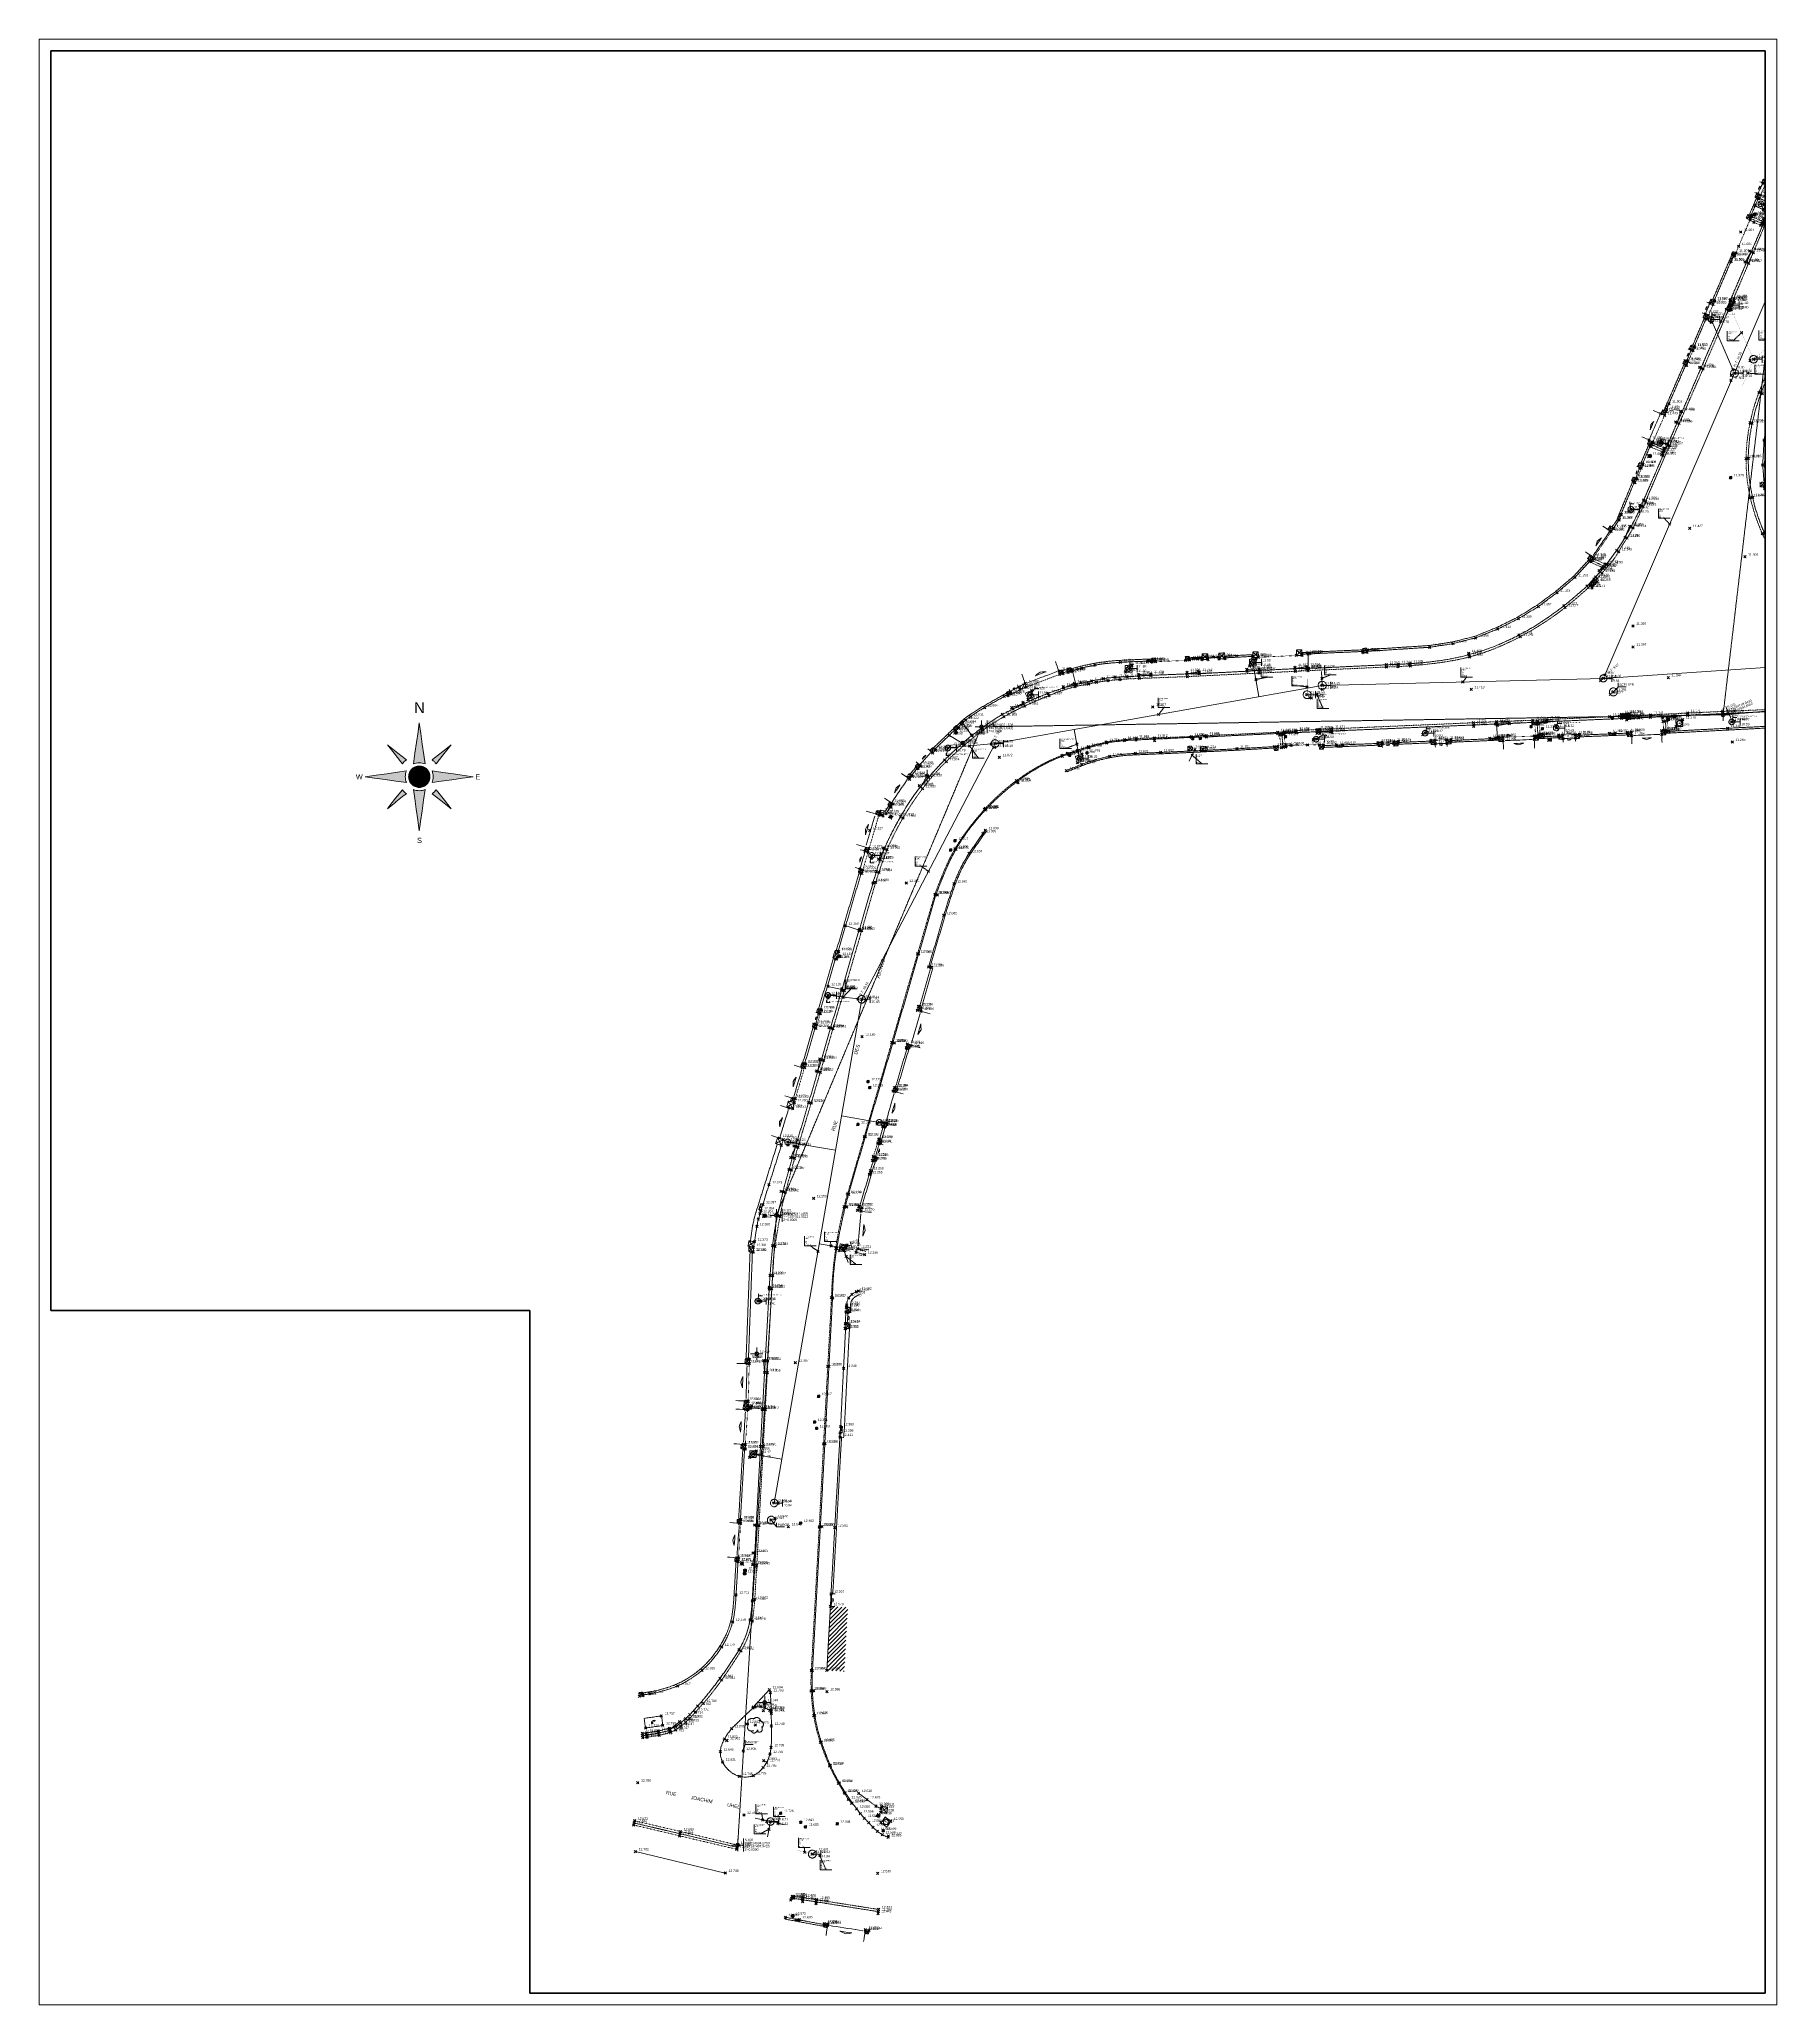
# Paper-space layout 'PLANCHE N°1' of a CAD drawing. Header units: metres. Extents: x 10 to 754, y 10 to 851.
# The model-space entities are those that its viewports show. They can reach past a viewport. Long polylines and large blocks are cut down to what shows.
import ezdxf
from ezdxf.enums import TextEntityAlignment as Align

# ---------------------------------------------------------------- set-up
doc = ezdxf.new("R2010")
doc.units = ezdxf.units.M
doc.header["$PDMODE"] = 3
doc.header["$PDSIZE"] = 0.1
for name, pattern in [('LL_0821', [0.7, 0.5, -0.2]), ('LL_0822', [2.5, 2.5, 0]), ('LL_0824', [0.35, 0.1, -0.25]), ('LL_0827', [0.2, 0.1, -0.1]), ('LL_0829', [0.6, 0.3, -0.3]), ('ML_2577', [2.5, 2.5, 0]), ('RL_1105', [2.5, 2.5, 0]), ('RL_1110', [2.5, 2.5, 0]), ('SL_1144', [2.5, 2.5, 0]), ('SL_1146', [2.5, 2.5, 0]), ('Socle_Continu', [2.5, 2.5, 0]), ('TL_1182', [0.6, 0.4, -0.2]), ('YL_2901', [2.5, 2.5, 0])]:
    doc.linetypes.add(name, pattern=pattern)
for name, color, linetype, lineweight in [('BATIH_SCS', 201, 'Socle_Continu', 13), ('CLOTH_SCS', 212, 'Socle_Continu', 13), ('CLOTU_SCS', 212, 'Socle_Continu', 13), ('EAUPO_SCS', 140, 'Socle_Continu', 13), ('ELECT_SCS', 1, 'Socle_Continu', 13), ('GAZFL_SCS', 40, 'Socle_Continu', 13), ('HABIL_SCI', 7, 'Socle_Continu', 13), ('JARDI_SCI', 82, 'Socle_Continu', 13), ('JARDI_SCS', 82, 'Socle_Continu', 13), ('MARQU_PSS', 7, 'Socle_Continu', 13), ('SIGNV_SCS', 20, 'Socle_Continu', 13), ('SIGTA_SCI', 7, 'Socle_Continu', 13), ('SIGTM_PSI', 1, 'Socle_Continu', 13), ('SIGTO_PSI', 255, 'Socle_Continu', 13), ('SIGTO_SCI', 255, 'Socle_Continu', 13), ('TELEC_SCS', 3, 'Socle_Continu', 13), ('VOIRI_SCS', 7, 'Socle_Continu', 13)]:
    doc.layers.add(name, color=color, linetype=linetype, lineweight=lineweight)
for name, color, linetype, lineweight, true_color in [('BATIM_SCS', 7, 'Socle_Continu', 13, 0xdf7fff), ('EAUPL_PSI', 5, 'Socle_Continu', 13, 0x0000ff), ('EAUPL_SCI', 5, 'Socle_Continu', 13, 0x0000ff), ('EAUPL_SCS', 5, 'Socle_Continu', 13, 0x0000ff), ('EAUPL_SCT', 5, 'Socle_Continu', 13, 0x0000ff), ('EAUUS_PSI', 7, 'Socle_Continu', 13, 0x7f3f00), ('EAUUS_SCI', 7, 'Socle_Continu', 13, 0x7f3f00), ('EAUUS_SCS', 7, 'Socle_Continu', 13, 0x7f3f00), ('EAUUS_SCT', 7, 'Socle_Continu', 13, 0x7f3f00), ('SIGTR_PSS', 7, 'Socle_Continu', 13, 0x9966cc), ('SIGTS_PSS', 7, 'Socle_Continu', 13, 0x9966cc)]:
    doc.layers.add(name, color=color, linetype=linetype, lineweight=lineweight, true_color=true_color)
doc.styles.add('Reseaux', font='arial.ttf')
doc.styles.get("Standard").update_dxf_attribs({"font": 'arial.ttf'})
doc.styles.add('Style_1', font='WINGDNG2.TTF')
doc.styles.add('Style_2', font='WINGDNG3.TTF')
doc.linetypes.add('BL_0068', pattern='A,0.508,-0.254,["}",Style_2,S=0.254,R=0,X=-0.2,Y=-0.12],0.254', length=1.016)
doc.linetypes.add('BL_0101', pattern='A,3,-0.2,0.2,-0.381,["ep",Standard,S=0.254,R=0,X=-0.2,Y=-0.1],-0.381,0.2,-0.2', length=4.562)
doc.linetypes.add('CL_0181', pattern='A,3,-0.15,0.4,-0.381,["eu",Standard,S=0.254,R=0,X=-0.2,Y=-0.1],-0.381,0.4,-0.15', length=4.862)
doc.linetypes.add('SL_1142', pattern='A,0.5,0,["£",Style_1,S=0.1,R=0,X=0.2,Y=0],0.5', length=1)

# ---------------------------------------------------------------- blocks, each defined once
blk = doc.blocks.new('YP_1521')
at = {"layer": 'SIGTO_SCI', "color": 7, "linetype": 'Socle_Continu'}
blk.add_point((0, 0), dxfattribs=at)
at = {"layer": 'SIGTA_SCI', "linetype": 'Socle_Continu'}
blk.add_attdef('ALT', (0.28, 0.1), '', height=0.2, dxfattribs=at)
at = {"layer": 'SIGTA_SCI', "linetype": 'Socle_Continu', "flags": 9}
blk.add_attdef('CALQUE_ALT', (1.69, -1.18), '', height=0.2, dxfattribs=at)
at = {"layer": 'SIGTO_SCI', "linetype": 'Socle_Continu', "flags": 9}
for tag, p in [('ID', (1.69, 0.1)), ('CALQUE', (1.69, -0.86)), ('NATURE', (1.69, -0.22)), ('FAMILLE', (1.69, -0.54)), ('PCRS', (1.69, -1.82))]:
    blk.add_attdef(tag, p, '', height=0.2, dxfattribs=at)
blk = doc.blocks.new('YP_2900')
at = {"layer": 'SIGTO_PSI', "linetype": 'Socle_Continu'}
blk.add_line((0.5, 0), (0, 0), dxfattribs=at)
at = {"layer": 'SIGTO_PSI', "linetype": 'Socle_Continu', "flags": 128}
blk.add_lwpolyline([(0.5, -0.55), (0.5, 0.55)], dxfattribs=at)
at = {"layer": 'SIGTO_PSI', "color": 7, "linetype": 'Socle_Continu'}
blk.add_point((0, 0), dxfattribs=at)
at = {"layer": 'SIGTM_PSI', "color": 1, "linetype": 'Socle_Continu'}
blk.add_attdef('MAT', (0.59, 0.34), '', height=0.2, dxfattribs=at)
at = {"layer": 'SIGTM_PSI', "linetype": 'Socle_Continu', "flags": 9}
blk.add_attdef('CALQUE_MAT', (1.6, -0.7), '', height=0.2, dxfattribs=at)
at = {"layer": 'SIGTO_PSI', "linetype": 'Socle_Continu'}
for tag, p in [('X=', (0.59, 0.07)), ('Y=', (0.59, -0.2)), ('Z=', (0.59, -0.48))]:
    blk.add_attdef(tag, p, '', height=0.2, dxfattribs=at)
at = {"layer": 'SIGTO_PSI', "linetype": 'Socle_Continu', "flags": 9}
for tag, p in [('ID', (1.6, 0.59)), ('NATURE', (1.6, 0.27)), ('FAMILLE', (1.6, -0.05)), ('CALQUE', (1.6, -0.37)), ('PCRS', (1.6, -1.02))]:
    blk.add_attdef(tag, p, '', height=0.2, dxfattribs=at)
blk = doc.blocks.new('TP_1203')
at = {"layer": 'JARDI_SCS', "linetype": 'Socle_Continu'}
for points in [[(-0.41, 0.06, 0.030688), (-0.44, -0.05, 0.042762), (-0.45, -0.14, 0.002681), (-0.45, -0.14, 0.068057), (-0.44, -0.22, 0.027564), (-0.43, -0.24, 0.0661), (-0.41, -0.28, 0.02929), (-0.39, -0.29, 0.071575), (-0.36, -0.32, 0.024959), (-0.34, -0.33, 0.055555), (-0.29, -0.34, 0.042997), (-0.23, -0.35, 0.011964), (-0.21, -0.35, 0.03671), (-0.1, -0.33)], [(-0.02, 0.37, 0.026081), (-0.15, 0.38, 0.000498), (-0.15, 0.38, 0.000061), (-0.15, 0.38, 0.039737), (-0.25, 0.37, 0.05935), (-0.33, 0.34, 0.002412), (-0.34, 0.34, 0.092506), (-0.39, 0.31, 0.000753), (-0.39, 0.31, 0.098491), (-0.42, 0.26, 0.011844), (-0.43, 0.25, 0.083514), (-0.44, 0.19, 0.009601), (-0.44, 0.18, 0.062383), (-0.42, 0.1, 0.027233), (-0.4, 0.03, 0.012932), (-0.39, 0)], [(0.32, 0.2, 0.007667), (0.31, 0.22, 0.026874), (0.28, 0.28, 0.047786), (0.24, 0.35, 0.023985), (0.22, 0.36, 0.040407), (0.19, 0.39, 0.05708), (0.15, 0.41, 0.021505), (0.13, 0.42, 0.075257), (0.08, 0.43, 0.004647), (0.08, 0.43, 0.067031), (0.01, 0.42, 0.025669), (-0.03, 0.4, 0.024468), (-0.06, 0.39, 0.036292), (-0.13, 0.34)], [(0.37, -0.17, 0.034341), (0.42, -0.09, 0.016386), (0.43, -0.06, 0.033024), (0.45, -0.01, 0.065516), (0.46, 0.05, 0.004498), (0.46, 0.05, 0.088708), (0.44, 0.11, 0.001985), (0.44, 0.11, 0.087204), (0.41, 0.16, 0.010127), (0.41, 0.16, 0.060799), (0.36, 0.2, 0.037701), (0.31, 0.22, 0.012492), (0.29, 0.23, 0.034867), (0.2, 0.26)], [(-0.27, -0.31, 0.039486), (-0.23, -0.38, 0.04359), (-0.2, -0.42, 0.016585), (-0.18, -0.43, 0.081902), (-0.14, -0.46, 0.006579), (-0.14, -0.46, 0.089308), (-0.09, -0.47, 0.016983), (-0.08, -0.47, 0.078527), (-0.04, -0.46, 0.013117), (-0.03, -0.45, 0.063228), (0.03, -0.42, 0.02257), (0.06, -0.39, 0.018838), (0.09, -0.36, 0.027877), (0.15, -0.28)], [(0.06, -0.36, 0.004702), (0.08, -0.37, 0.029397), (0.15, -0.4, 0.053456), (0.23, -0.41, 0.017025), (0.24, -0.41, 0.067312), (0.29, -0.4, 0.029038), (0.3, -0.4, 0.085197), (0.34, -0.38, 0.008842), (0.34, -0.37, 0.097758), (0.37, -0.33, 0.000163), (0.37, -0.33, 0.072483), (0.39, -0.27, 0.026786), (0.39, -0.22, 0.018833), (0.39, -0.18, 0.02958), (0.37, -0.08)]]:
    blk.add_lwpolyline(points, format="xyb", dxfattribs=at)
at = {"layer": 'JARDI_SCS', "linetype": 'Socle_Continu', "flags": 9}
for tag, p in [('ID', (0.89, 0.25)), ('NATURE', (0.89, -0.08)), ('CALQUE', (0.89, -0.72)), ('FAMILLE', (0.89, -0.4)), ('PCRS', (0.89, -1.04))]:
    blk.add_attdef(tag, p, '', height=0.2, dxfattribs=at)
blk = doc.blocks.new('CP_0161')
at = {"layer": 'EAUUS_SCS', "linetype": 'Socle_Continu', "const_width": 0.0333, "flags": 128}
for points in [[(-0.07, -0.13), (-0.2, -0.13, -0.405328), (-0.27, -0.05), (-0.27, 0.07, -0.999132), (-0.07, 0.07), (-0.07, 0.02), (-0.25, 0.02)], [(0.05, 0.17), (0.05, -0.04, 0.410802), (0.14, -0.13), (0.25, -0.13), (0.25, 0.17)]]:
    blk.add_lwpolyline(points, format="xyb", dxfattribs=at)
at = {"layer": 'EAUUS_SCS', "linetype": 'Socle_Continu'}
blk.add_circle((0, 0), 0.5, dxfattribs=at)
at = {"layer": 'EAUUS_SCS', "linetype": 'Socle_Continu', "flags": 9}
for tag, p in [('NATURE', (0.99, 0.26)), ('FAMILLE', (0.99, -0.07)), ('ID', (0.99, 0.58)), ('CALQUE', (0.99, -0.39)), ('TYPE', (0.99, -1.03)), ('PCRS', (0.99, -0.71))]:
    blk.add_attdef(tag, p, '', height=0.2, dxfattribs=at)
blk = doc.blocks.new('AP_0001')
at = {"layer": 'EAUPO_SCS', "linetype": 'Socle_Continu'}
blk.add_line((0.11, 0.11), (-0.11, -0.11), dxfattribs=at)
blk.add_circle((0, 0), 0.1, dxfattribs=at)
at = {"layer": 'EAUPO_SCS', "linetype": 'Socle_Continu', "flags": 9}
for tag, p in [('NATURE', (0.81, 0.19)), ('FAMILLE', (0.81, -0.14)), ('ID', (0.81, 0.51)), ('CALQUE', (0.81, -0.46)), ('PCRS', (0.81, -0.78))]:
    blk.add_attdef(tag, p, '', height=0.2, dxfattribs=at)
blk = doc.blocks.new('SP_1162')
at = {"layer": 'CLOTU_SCS', "linetype": 'Socle_Continu'}
for p, q in [((0, 0), (1, 1)), ((0, 1), (1, 0))]:
    blk.add_line(p, q, dxfattribs=at)
at = {"layer": 'CLOTU_SCS', "linetype": 'Socle_Continu', "flags": 128}
blk.add_lwpolyline([(1, 0), (0, 0), (0, 1), (1, 1)], close=True, dxfattribs=at)
at = {"layer": 'CLOTU_SCS', "linetype": 'Socle_Continu', "flags": 9}
for tag, p in [('ID', (1.09, 0.3)), ('NATURE', (1.09, -0.02)), ('CALQUE', (1.09, -0.66)), ('FAMILLE', (1.09, -0.34)), ('PCRS', (1.09, -0.99))]:
    blk.add_attdef(tag, p, '', height=0.2, dxfattribs=at)
blk = doc.blocks.new('SP_1161')
at = {"layer": 'CLOTU_SCS', "linetype": 'Socle_Continu'}
for p, q in [((0, 0), (0, 0.275)), ((0.062, 0), (0.938, 0)), ((0.5, 0.154), (0.344, 0.103)), ((0.344, 0.103), (0.656, 0.103)), ((0.656, 0.103), (0.5, 0.154)), ((1, 0.275), (1, 0))]:
    blk.add_line(p, q, dxfattribs=at)
at = {"layer": 'CLOTU_SCS', "linetype": 'Socle_Continu', "flags": 9}
for tag, p in [('ID', (1.36, 0.385)), ('NATURE', (1.36, 0.064)), ('CALQUE', (1.36, -0.579)), ('FAMILLE', (1.36, -0.257)), ('PCRS', (1.36, -0.9))]:
    blk.add_attdef(tag, p, '', height=0.2, dxfattribs=at)
blk = doc.blocks.new('IP_0641')
at = {"layer": 'TELEC_SCS', "linetype": 'Socle_Continu'}
h = blk.add_hatch(color=256, dxfattribs=at)
edge = h.paths.add_edge_path()
edge.add_ellipse((0.09, 0.08), major_axis=(0.0254, 0.0254), ratio=1, start_angle=269.1533, end_angle=449.1533, ccw=False)
edge.add_ellipse((0.09, 0.08), major_axis=(0.0254, 0.0254), ratio=1, start_angle=89.1533, end_angle=269.1533, ccw=False)
h = blk.add_hatch(color=256, dxfattribs=at)
edge = h.paths.add_edge_path()
edge.add_ellipse((-0.07, -0.08), major_axis=(0.0254, 0.0254), ratio=1, start_angle=269.0978, end_angle=449.0978, ccw=False)
edge.add_ellipse((-0.07, -0.08), major_axis=(0.0254, 0.0254), ratio=1, start_angle=89.0978, end_angle=269.0978, ccw=False)
at = {"layer": 'TELEC_SCS', "linetype": 'Socle_Continu', "flags": 128}
blk.add_lwpolyline([(0.11, -0.25), (0.26, -0.1), (0.26, 0.1), (0.11, 0.25), (-0.09, 0.25), (-0.24, 0.1), (-0.24, -0.1), (-0.09, -0.25)], close=True, dxfattribs=at)
at = {"layer": 'TELEC_SCS', "linetype": 'Socle_Continu'}
for points in [[(0.09, 0.12, 0.04668), (0.06, 0.12, 0.098491), (-0.01, 0.11, 0.098491), (-0.06, 0.07, 0.098491), (-0.1, 0.02, 0.098491), (-0.11, -0.05, 0.04668), (-0.11, -0.08, 0.098491)], [(0.06, 0.11, 0.003694), (0.06, 0.11, 0.098491), (0.06, 0.1, 0.098491), (0.05, 0.08, 0.098491), (0.06, 0.07, 0.098491), (0.06, 0.06, 0.098491), (0.08, 0.05, 0.098491), (0.09, 0.05, 0.098491), (0.1, 0.05, 0.094763), (0.11, 0.06, 0.098491)], [(0.11, 0.06, 0.003694), (0.12, 0.06, 0.098491), (0.12, 0.07, 0.098491), (0.13, 0.08, 0.098491), (0.12, 0.1, 0.098491), (0.12, 0.11, 0.098491), (0.1, 0.12, 0.098491), (0.09, 0.12, 0.098491), (0.08, 0.12, 0.094763), (0.06, 0.11, 0.098491)], [(-0.1, -0.06, 0.003937), (-0.1, -0.06, 0.098491), (-0.11, -0.07, 0.098491), (-0.11, -0.08, 0.098491), (-0.11, -0.1, 0.098491), (-0.1, -0.11, 0.098491), (-0.09, -0.12, 0.098491), (-0.07, -0.12, 0.098491), (-0.06, -0.12, 0.094518), (-0.05, -0.11, 0.098491)], [(-0.05, -0.11, 0.003937), (-0.05, -0.11, 0.098491), (-0.04, -0.1, 0.098491), (-0.04, -0.08, 0.098491), (-0.04, -0.07, 0.098491), (-0.05, -0.06, 0.098491), (-0.06, -0.05, 0.098491), (-0.07, -0.05, 0.098491), (-0.09, -0.05, 0.094518), (-0.1, -0.06, 0.098491)]]:
    blk.add_lwpolyline(points, format="xyb", dxfattribs=at)
at = {"layer": 'TELEC_SCS', "linetype": 'Socle_Continu', "flags": 9}
for tag, p in [('ID', (0.79, 0.57)), ('NATURE', (0.79, 0.25)), ('FAMILLE', (0.79, -0.07)), ('CALQUE', (0.79, -0.39)), ('PCRS', (0.79, -0.72))]:
    blk.add_attdef(tag, p, '', height=0.2, dxfattribs=at)
blk = doc.blocks.new('FP_0402')
at = {"layer": 'ELECT_SCS', "color": 193, "linetype": 'Socle_Continu'}
for p, q in [((-0.33, 0.32), (-0.2, 0.2)), ((0, 0.2), (0, 0.32)), ((0.2, 0.2), (0.32, 0.32)), ((-0.2, 0), (-0.33, 0)), ((-0.2, -0.2), (-0.33, -0.33)), ((0, -0.2), (0, -0.33)), ((0.2, 0), (0.32, 0)), ((0.32, -0.33), (0.2, -0.2))]:
    blk.add_line(p, q, dxfattribs=at)
at = {"layer": 'ELECT_SCS', "color": 193, "linetype": 'Socle_Continu', "flags": 128}
blk.add_lwpolyline([(0.2, 0.2), (-0.2, 0.2), (-0.2, -0.2), (0.2, -0.2)], close=True, dxfattribs=at)
at = {"layer": 'ELECT_SCS', "linetype": 'Socle_Continu', "flags": 128}
blk.add_lwpolyline([(-0.12, -0.12), (-0.01, 0.07), (0.01, 0.02), (0.11, 0.12), (0.01, -0.07), (-0.02, -0.02), (-0.12, -0.12)], dxfattribs=at)
at = {"layer": 'ELECT_SCS', "linetype": 'Socle_Continu', "flags": 9}
for tag, p in [('ID', (0.82, 0.56)), ('NATURE', (0.82, 0.24)), ('FAMILLE', (0.82, -0.08)), ('CALQUE', (0.82, -0.4)), ('PCRS', (0.82, -0.72))]:
    blk.add_attdef(tag, p, '', height=0.2, dxfattribs=at)
blk = doc.blocks.new('LP_0842')
at = {"layer": 'VOIRI_SCS', "linetype": 'Socle_Continu', "flags": 128}
blk.add_lwpolyline([(1, 0), (1, 0.5), (0, 0)], dxfattribs=at)
at = {"layer": 'VOIRI_SCS', "linetype": 'Socle_Continu', "flags": 9}
for tag, p in [('ID', (1.49, 0.61)), ('NATURE', (1.49, 0.29)), ('FAMILLE', (1.49, -0.03)), ('CALQUE', (1.49, -0.35)), ('PCRS', (1.49, -0.67))]:
    blk.add_attdef(tag, p, '', height=0.2, dxfattribs=at)
blk = doc.blocks.new('IP_0645')
at = {"layer": 'TELEC_SCS', "linetype": 'Socle_Continu'}
h = blk.add_hatch(color=256, dxfattribs=at)
edge = h.paths.add_edge_path()
edge.add_ellipse((0.41, 0.4), major_axis=(0.0324, 0.0324), ratio=1, start_angle=-44.959, end_angle=135.041, ccw=False)
edge.add_ellipse((0.41, 0.4), major_axis=(0.0324, 0.0324), ratio=1, start_angle=135.041, end_angle=315.041, ccw=False)
h = blk.add_hatch(color=256, dxfattribs=at)
edge = h.paths.add_edge_path()
edge.add_ellipse((0.55, 0.6), major_axis=(-0.0325, 0.0325), ratio=1, start_angle=-134.959, end_angle=45.041, ccw=False)
edge.add_ellipse((0.55, 0.6), major_axis=(0.0325, 0.0325), ratio=1, start_angle=135.041, end_angle=315.041, ccw=False)
at = {"layer": 'TELEC_SCS', "linetype": 'Socle_Continu', "flags": 128}
blk.add_lwpolyline([(0, 1), (1, 1), (1, 0), (0, 0)], close=True, dxfattribs=at)
at = {"layer": 'TELEC_SCS', "linetype": 'Socle_Continu'}
for points in [[(0.38, 0.5, 0.062521), (0.37, 0.41, 0.003745), (0.37, 0.4, 0.098491)], [(0.46, 0.4, 0.098311), (0.46, 0.42, 0.098491), (0.45, 0.44, 0.098491), (0.43, 0.45, 0.098491), (0.41, 0.45, 0.098491), (0.4, 0.45, 0.098491), (0.38, 0.44, 0.098491), (0.37, 0.42, 0.098491), (0.37, 0.4, 0.000179), (0.37, 0.4, 0.098491)], [(0.37, 0.4, 0.098311), (0.37, 0.39, 0.098491), (0.38, 0.37, 0.098491), (0.4, 0.36, 0.098491), (0.41, 0.36, 0.098491), (0.43, 0.36, 0.098491), (0.45, 0.37, 0.098491), (0.46, 0.39, 0.098491), (0.46, 0.4, 0.000179), (0.46, 0.4, 0.098491)], [(0.41, 0.57, 0.059478), (0.39, 0.53, 0.035459), (0.38, 0.5, 0.098491)], [(0.47, 0.62, 0.070816), (0.43, 0.59, 0.035655), (0.41, 0.57, 0.098491)], [(0.55, 0.65, 0.060394), (0.49, 0.63, 0.025244), (0.47, 0.62, 0.098491)], [(0.6, 0.6, 0.098311), (0.59, 0.62, 0.098491), (0.58, 0.64, 0.098491), (0.57, 0.65, 0.098491), (0.55, 0.65, 0.098491), (0.53, 0.65, 0.098491), (0.52, 0.64, 0.098491), (0.51, 0.62, 0.098491), (0.51, 0.6, 0.000179), (0.51, 0.6, 0.098491)], [(0.51, 0.6, 0.098311), (0.51, 0.59, 0.098491), (0.52, 0.57, 0.098491), (0.53, 0.56, 0.098491), (0.55, 0.56, 0.098491), (0.57, 0.56, 0.098491), (0.58, 0.57, 0.098491), (0.59, 0.59, 0.098491), (0.6, 0.6, 0.000179), (0.6, 0.6, 0.098491)]]:
    blk.add_lwpolyline(points, format="xyb", dxfattribs=at)
at = {"layer": 'TELEC_SCS', "linetype": 'Socle_Continu', "flags": 9}
for tag, p in [('ID', (1.14, 0.95)), ('CALQUE', (1.14, -0.01)), ('NATURE', (1.14, 0.63)), ('FAMILLE', (1.14, 0.31)), ('PCRS', (1.14, -0.33))]:
    blk.add_attdef(tag, p, '', height=0.2, dxfattribs=at)
blk = doc.blocks.new('LP_0841')
at = {"layer": 'VOIRI_SCS', "linetype": 'Socle_Continu', "flags": 128}
blk.add_lwpolyline([(0, 0), (0, 0.5), (1, 0)], dxfattribs=at)
at = {"layer": 'VOIRI_SCS', "linetype": 'Socle_Continu', "flags": 9}
for tag, p in [('ID', (1.43, 0.55)), ('NATURE', (1.43, 0.23)), ('FAMILLE', (1.43, -0.09)), ('CALQUE', (1.43, -0.42)), ('PCRS', (1.43, -0.74))]:
    blk.add_attdef(tag, p, '', height=0.2, dxfattribs=at)
blk = doc.blocks.new('BP_0091')
at = {"layer": 'EAUPL_SCS', "linetype": 'Socle_Continu'}
h = blk.add_hatch(color=256, dxfattribs=at)
h.dxf.hatch_style = 1
h.paths.add_polyline_path([(0.09, 0), (0.91, 0, 0.388383)])
blk.add_line((0.91, 0), (0.09, 0), dxfattribs=at)
at = {"layer": 'EAUPL_SCS', "linetype": 'Socle_Continu', "flags": 128}
blk.add_lwpolyline([(0, 0), (0, 0.5), (1, 0.5), (1, 0)], close=True, dxfattribs=at)
at = {"layer": 'EAUPL_SCS', "linetype": 'Socle_Continu'}
blk.add_arc((0.5, -0.44), 0.602, 47.54938, 132.45062, dxfattribs=at)
at = {"layer": 'EAUPL_SCS', "linetype": 'Socle_Continu', "flags": 9}
for tag, p in [('CALQUE', (1.45, -0.06)), ('ID', (1.45, 0.91)), ('NATURE', (1.45, 0.59)), ('FAMILLE', (1.45, 0.27)), ('PCRS', (1.45, -0.38))]:
    blk.add_attdef(tag, p, '', height=0.2, dxfattribs=at)
blk = doc.blocks.new('FP_0406')
at = {"layer": 'ELECT_SCS', "linetype": 'Socle_Continu'}
blk.add_hatch(color=256, dxfattribs=at).paths.add_polyline_path([(0, 0), (0, 0.29), (1, 0.29), (0.1, 0.23)])
at = {"layer": 'ELECT_SCS', "linetype": 'Socle_Continu', "flags": 128}
blk.add_lwpolyline([(0, 0.29), (0, 0), (1, 0), (1, 0.29)], close=True, dxfattribs=at)
at = {"layer": 'ELECT_SCS', "linetype": 'Socle_Continu'}
blk.add_lwpolyline([(0, 0), (0, 0.29), (1, 0.29), (0.1, 0.23)], close=True, dxfattribs=at)
at = {"layer": 'ELECT_SCS', "linetype": 'Socle_Continu', "flags": 128}
blk.add_lwpolyline([(0.69, 0.16), (0.47, 0.07), (0.47, 0.14), (0.31, 0.12), (0.54, 0.22), (0.53, 0.15), (0.69, 0.16)], dxfattribs=at)
at = {"layer": 'ELECT_SCS', "linetype": 'Socle_Continu', "flags": 9}
for tag, p in [('ID', (1.24, 0.68)), ('NATURE', (1.24, 0.36)), ('FAMILLE', (1.24, 0.04)), ('CALQUE', (1.24, -0.29)), ('PCRS', (1.24, -0.61))]:
    blk.add_attdef(tag, p, '', height=0.2, dxfattribs=at)
blk = doc.blocks.new('YP_2908')
at = {"layer": 'SIGTR_PSS', "linetype": 'Socle_Continu'}
for p, q in [((-0.15, 0), (-0.53, 0)), ((0, 0.15), (0, 0.53)), ((0.15, 0), (0.53, 0)), ((0.53, 0), (0.15, 0)), ((0, -0.15), (0, -0.53))]:
    blk.add_line(p, q, dxfattribs=at)
blk.add_circle((0, 0), 0.15, dxfattribs=at)
at = {"layer": 'SIGTR_PSS', "linetype": 'Socle_Continu', "flags": 9}
for tag, p in [('ID', (0.88, 0.27)), ('NATURE', (0.88, -0.05)), ('CALQUE', (0.88, -0.69)), ('FAMILLE', (0.88, -0.37)), ('PCRS', (0.88, -1.01))]:
    blk.add_attdef(tag, p, '', height=0.2, dxfattribs=at)
blk = doc.blocks.new('CP_0162')
at = {"layer": 'EAUUS_SCS', "linetype": 'Socle_Continu', "const_width": 0.025, "flags": 128}
for points in [[(-0.06, -0.11), (-0.17, -0.11, -0.405328), (-0.24, -0.04), (-0.24, 0.07, -0.999132), (-0.06, 0.07), (-0.06, 0.02), (-0.22, 0.02)], [(0.05, 0.16), (0.05, -0.03, 0.410802), (0.13, -0.11), (0.23, -0.11), (0.23, 0.16)]]:
    blk.add_lwpolyline(points, format="xyb", dxfattribs=at)
at = {"layer": 'EAUUS_SCS', "linetype": 'Socle_Continu'}
blk.add_circle((0, 0), 0.5, dxfattribs=at)
at = {"layer": 'EAUUS_SCS', "linetype": 'Socle_Continu', "flags": 9}
for tag, p in [('ID', (0.92, 0.52)), ('NATURE', (0.92, 0.2)), ('FAMILLE', (0.92, -0.12)), ('CALQUE', (0.92, -0.44)), ('PCRS', (0.92, -0.76))]:
    blk.add_attdef(tag, p, '', height=0.2, dxfattribs=at)
blk = doc.blocks.new('BP_0084')
at = {"layer": 'EAUPL_SCS', "linetype": 'Socle_Continu'}
blk.add_lwpolyline([(0, 0), (1, 0), (1, 1), (0, 1)], close=True, dxfattribs=at)
at = {"layer": 'EAUPL_SCS', "linetype": 'Socle_Continu', "const_width": 0.0235, "flags": 128}
for points in [[(0.46, 0.4), (0.38, 0.4, -0.424), (0.32, 0.45), (0.32, 0.54, -0.997785), (0.46, 0.54), (0.46, 0.5), (0.34, 0.5)], [(0.55, 0.29), (0.55, 0.61), (0.63, 0.61, -0.410802), (0.69, 0.55), (0.69, 0.46, -0.396178), (0.63, 0.4), (0.57, 0.4)]]:
    blk.add_lwpolyline(points, format="xyb", dxfattribs=at)
at = {"layer": 'EAUPL_SCS', "linetype": 'Socle_Continu'}
blk.add_circle((0.5, 0.5), 0.353, dxfattribs=at)
at = {"layer": 'EAUPL_SCS', "linetype": 'Socle_Continu', "flags": 9}
for tag, p in [('CALQUE', (1.32, 0.23)), ('NATURE', (1.32, 0.88)), ('FAMILLE', (1.32, 0.55)), ('PCRS', (1.32, -0.09)), ('ID', (1.32, 1.2)), ('TYPE', (1.32, -0.41))]:
    blk.add_attdef(tag, p, '', height=0.2, dxfattribs=at)
blk = doc.blocks.new('CP_0163')
at = {"layer": 'EAUUS_SCS', "linetype": 'Socle_Continu'}
blk.add_lwpolyline([(0, 0), (1, 0), (1, 1), (0, 1)], close=True, dxfattribs=at)
at = {"layer": 'EAUUS_SCS', "linetype": 'Socle_Continu', "const_width": 0.0235, "flags": 128}
for points in [[(0.45, 0.41), (0.36, 0.41, -0.405328), (0.31, 0.47), (0.31, 0.55, -0.999132), (0.45, 0.55), (0.45, 0.52), (0.33, 0.52)], [(0.54, 0.62), (0.54, 0.47, 0.410802), (0.6, 0.41), (0.68, 0.41), (0.68, 0.62)]]:
    blk.add_lwpolyline(points, format="xyb", dxfattribs=at)
at = {"layer": 'EAUUS_SCS', "linetype": 'Socle_Continu'}
blk.add_circle((0.5, 0.5), 0.353, dxfattribs=at)
at = {"layer": 'EAUUS_SCS', "linetype": 'Socle_Continu', "flags": 9}
for tag, p in [('CALQUE', (1.38, 0.1)), ('NATURE', (1.38, 0.74)), ('FAMILLE', (1.38, 0.42)), ('ID', (1.38, 1.06)), ('TYPE', (1.38, -0.55)), ('PCRS', (1.38, -0.23))]:
    blk.add_attdef(tag, p, '', height=0.2, dxfattribs=at)
blk = doc.blocks.new('FP_0404')
at = {"layer": 'ELECT_SCS', "linetype": 'Socle_Continu'}
h = blk.add_hatch(color=91, dxfattribs=at)
edge = h.paths.add_edge_path()
edge.add_ellipse((0.26, 0.16), major_axis=(-0.0287, 0.0287), ratio=1, start_angle=-135, end_angle=45, ccw=False)
edge.add_ellipse((0.26, 0.16), major_axis=(-0.0287, 0.0287), ratio=1, start_angle=45, end_angle=225, ccw=False)
h = blk.add_hatch(color=91, dxfattribs=at)
edge = h.paths.add_edge_path()
edge.add_ellipse((0.26, -0.16), major_axis=(-0.0287, 0.0287), ratio=1, start_angle=-135, end_angle=45, ccw=False)
edge.add_ellipse((0.26, -0.16), major_axis=(-0.0287, 0.0287), ratio=1, start_angle=45, end_angle=225, ccw=False)
at = {"layer": 'ELECT_SCS', "color": 193, "linetype": 'Socle_Continu'}
for p, q in [((-0.33, 0.32), (-0.2, 0.2)), ((0, 0.2), (0, 0.32)), ((0.2, 0.2), (0.32, 0.32)), ((-0.2, 0), (-0.33, 0)), ((-0.2, -0.2), (-0.33, -0.33)), ((0, -0.2), (0, -0.33)), ((0.2, 0), (0.32, 0)), ((0.32, -0.33), (0.2, -0.2))]:
    blk.add_line(p, q, dxfattribs=at)
at = {"layer": 'ELECT_SCS', "color": 91, "linetype": 'Socle_Continu', "flags": 128}
blk.add_lwpolyline([(-0.2, -0.2), (0.2, -0.2), (0.2, 0.2), (-0.2, 0.2)], close=True, dxfattribs=at)
at = {"layer": 'ELECT_SCS', "linetype": 'Socle_Continu', "flags": 128}
blk.add_lwpolyline([(-0.12, -0.12), (-0.01, 0.07), (0.01, 0.02), (0.11, 0.12), (0.01, -0.07), (-0.02, -0.02), (-0.12, -0.12)], dxfattribs=at)
at = {"layer": 'ELECT_SCS', "color": 91, "linetype": 'Socle_Continu'}
for points in [[(0.3, 0.16, 0.098491), (0.3, 0.18, 0.098491), (0.29, 0.19, 0.098491), (0.28, 0.2, 0.098491), (0.26, 0.2, 0.098491), (0.25, 0.2, 0.098491), (0.24, 0.19, 0.098491), (0.23, 0.18, 0.098491), (0.22, 0.16, 0.098491)], [(0.22, 0.16, 0.098491), (0.23, 0.15, 0.098491), (0.24, 0.13, 0.098491), (0.25, 0.12, 0.098491), (0.26, 0.12, 0.098491), (0.28, 0.12, 0.098491), (0.29, 0.13, 0.098491), (0.3, 0.15, 0.098491), (0.3, 0.16, 0.098491)], [(0.3, -0.16, 0.081301), (0.35, -0.09, 0.098491), (0.37, 0, 0.098491), (0.35, 0.09, 0.081301), (0.3, 0.16, 0.098491)], [(0.3, -0.16, 0.098491), (0.3, -0.15, 0.098491), (0.29, -0.13, 0.098491), (0.28, -0.12, 0.098491), (0.26, -0.12, 0.098491), (0.25, -0.12, 0.098491), (0.24, -0.13, 0.098491), (0.23, -0.15, 0.098491), (0.22, -0.16, 0.098491)], [(0.22, -0.16, 0.098491), (0.23, -0.18, 0.098491), (0.24, -0.19, 0.098491), (0.25, -0.2, 0.098491), (0.26, -0.2, 0.098491), (0.28, -0.2, 0.098491), (0.29, -0.19, 0.098491), (0.3, -0.18, 0.098491), (0.3, -0.16, 0.098491)]]:
    blk.add_lwpolyline(points, format="xyb", dxfattribs=at)
at = {"layer": 'ELECT_SCS', "linetype": 'Socle_Continu', "flags": 9}
for tag, p in [('ID', (0.87, 0.47)), ('NATURE', (0.87, 0.15)), ('FAMILLE', (0.87, -0.17)), ('CALQUE', (0.87, -0.49)), ('PCRS', (0.87, -0.82))]:
    blk.add_attdef(tag, p, '', height=0.2, dxfattribs=at)
blk = doc.blocks.new('JP_0703')
at = {"layer": 'GAZFL_SCS', "linetype": 'Socle_Continu'}
blk.add_hatch(color=256, dxfattribs=at).paths.add_polyline_path([(0, 0), (0, 0.36), (1, 0.36), (0.09, 0.3)])
h = blk.add_hatch(color=256, dxfattribs=at)
edge = h.paths.add_edge_path()
edge.add_line((0.5, 0.18), (0.47, 0.11))
edge.add_line((0.47, 0.11), (0.47, 0.1))
edge.add_ellipse((0.5, 0.1), major_axis=(-0.0336, 0), ratio=0.758629, start_angle=5.446, end_angle=174.554)
edge.add_line((0.54, 0.1), (0.54, 0.11))
edge.add_line((0.54, 0.11), (0.5, 0.18))
at = {"layer": 'GAZFL_SCS', "linetype": 'Socle_Continu', "flags": 128}
blk.add_lwpolyline([(0, 0.36), (0, 0), (1, 0), (1, 0.36)], close=True, dxfattribs=at)
at = {"layer": 'GAZFL_SCS', "linetype": 'Socle_Continu'}
blk.add_lwpolyline([(0, 0), (0, 0.36), (1, 0.36), (0.09, 0.3)], close=True, dxfattribs=at)
blk.add_lwpolyline([(0.58, 0.11), (0.58, 0.12), (0.5, 0.28), (0.43, 0.12), (0.43, 0.11, 0.066358), (0.44, 0.09, 0.1059), (0.45, 0.08, 0.086348), (0.48, 0.06, 0.076263), (0.5, 0.06, 0.076263), (0.53, 0.06, 0.086348), (0.56, 0.08, 0.1059), (0.57, 0.09, 0.066358)], format="xyb", close=True, dxfattribs=at)
at = {"layer": 'GAZFL_SCS', "linetype": 'Socle_Continu', "flags": 9}
for tag, p in [('ID', (1.01, 0.7)), ('NATURE', (1.01, 0.37)), ('FAMILLE', (1.01, 0.05)), ('CALQUE', (1.01, -0.27)), ('PCRS', (1.01, -0.59))]:
    blk.add_attdef(tag, p, '', height=0.2, dxfattribs=at)
blk = doc.blocks.new('BP_0081')
at = {"layer": 'EAUPL_SCS', "linetype": 'Socle_Continu', "const_width": 0.0333, "flags": 128}
for points in [[(-0.05, -0.14), (-0.18, -0.14, -0.424), (-0.25, -0.07), (-0.25, 0.06, -0.997785), (-0.05, 0.06), (-0.05, 0.01), (-0.23, 0.01)], [(0.07, -0.29), (0.07, 0.16), (0.19, 0.16, -0.410802), (0.27, 0.07), (0.27, -0.06, -0.396178), (0.19, -0.14), (0.1, -0.14)]]:
    blk.add_lwpolyline(points, format="xyb", dxfattribs=at)
at = {"layer": 'EAUPL_SCS', "linetype": 'Socle_Continu'}
blk.add_circle((0, 0), 0.5, dxfattribs=at)
at = {"layer": 'EAUPL_SCS', "linetype": 'Socle_Continu', "flags": 9}
for tag, p in [('NATURE', (0.93, 0.35)), ('FAMILLE', (0.93, 0.03)), ('ID', (0.93, 0.67)), ('TYPE', (0.93, -0.94)), ('CALQUE', (0.93, -0.29)), ('PCRS', (0.93, -0.62))]:
    blk.add_attdef(tag, p, '', height=0.2, dxfattribs=at)
blk = doc.blocks.new('AP_0005')
at = {"layer": 'EAUPO_SCS', "linetype": 'Socle_Continu'}
h = blk.add_hatch(color=256, dxfattribs=at)
h.dxf.hatch_style = 1
h.paths.add_polyline_path([(-0.07, 0, 1), (0.07, 0, 1)])
at = {"layer": 'EAUPO_SCS', "linetype": 'Socle_Continu', "const_width": 0.00829, "flags": 128}
for points in [[(-0.06, 0.22), (-0.06, 0.38), (-0.02, 0.38, -0.410802), (0.01, 0.35), (0.01, 0.3, -0.396178), (-0.02, 0.27), (-0.05, 0.27)], [(0.07, 0.43, 1.017983), (0.07, 0.44, 0.985387), (0.07, 0.43)]]:
    blk.add_lwpolyline(points, format="xyb", dxfattribs=at)
blk.add_lwpolyline([(0.07, 0.27), (0.07, 0.38)], dxfattribs=at)
at = {"layer": 'EAUPO_SCS', "linetype": 'Socle_Continu'}
for radius in [0.2, 0.075]:
    blk.add_circle((0, 0), radius, dxfattribs=at)
at = {"layer": 'EAUPO_SCS', "linetype": 'Socle_Continu', "flags": 9}
for tag, p in [('ID', (0.79, 0.55)), ('NATURE', (0.79, 0.22)), ('FAMILLE', (0.79, -0.1)), ('CALQUE', (0.79, -0.42)), ('PCRS', (0.79, -0.74)), ('NUM', (0.79, -1.06))]:
    blk.add_attdef(tag, p, '', height=0.2, dxfattribs=at)
blk = doc.blocks.new('HP_0569')
at = {"layer": 'SIGNV_SCS', "linetype": 'Socle_Continu'}
blk.add_line((-0.2, -0.2), (0.2, -0.2), dxfattribs=at)
blk.add_circle((0, 0), 0.2, dxfattribs=at)
at = {"layer": 'SIGNV_SCS', "linetype": 'Socle_Continu', "flags": 9}
for tag, p in [('ID', (0.71, 0.59)), ('NATURE', (0.71, 0.27)), ('FAMILLE', (0.71, -0.05)), ('CALQUE', (0.71, -0.37)), ('PCRS', (0.71, -0.69))]:
    blk.add_attdef(tag, p, '', height=0.2, dxfattribs=at)
blk = doc.blocks.new('FP_0403')
at = {"layer": 'ELECT_SCS', "linetype": 'Socle_Continu'}
h = blk.add_hatch(color=91, dxfattribs=at)
edge = h.paths.add_edge_path()
edge.add_ellipse((0.26, 0.16), major_axis=(-0.0287, 0.0287), ratio=1, start_angle=-135, end_angle=45, ccw=False)
edge.add_ellipse((0.26, 0.16), major_axis=(-0.0287, 0.0287), ratio=1, start_angle=45, end_angle=225, ccw=False)
h = blk.add_hatch(color=91, dxfattribs=at)
edge = h.paths.add_edge_path()
edge.add_ellipse((0.26, -0.16), major_axis=(-0.0287, 0.0287), ratio=1, start_angle=-135, end_angle=45, ccw=False)
edge.add_ellipse((0.26, -0.16), major_axis=(-0.0287, 0.0287), ratio=1, start_angle=45, end_angle=225, ccw=False)
at = {"layer": 'ELECT_SCS', "color": 91, "linetype": 'Socle_Continu', "flags": 128}
blk.add_lwpolyline([(-0.2, -0.2), (0.2, -0.2), (0.2, 0.2), (-0.2, 0.2)], close=True, dxfattribs=at)
at = {"layer": 'ELECT_SCS', "linetype": 'Socle_Continu', "flags": 128}
blk.add_lwpolyline([(-0.12, -0.12), (-0.01, 0.07), (0.01, 0.02), (0.12, 0.12), (0.01, -0.07), (-0.02, -0.02), (-0.12, -0.12)], dxfattribs=at)
at = {"layer": 'ELECT_SCS', "color": 91, "linetype": 'Socle_Continu'}
for points in [[(0.3, 0.16, 0.098491), (0.3, 0.18, 0.098491), (0.29, 0.19, 0.098491), (0.28, 0.2, 0.098491), (0.26, 0.2, 0.098491), (0.25, 0.2, 0.098491), (0.24, 0.19, 0.098491), (0.23, 0.18, 0.098491), (0.22, 0.16, 0.098491)], [(0.22, 0.16, 0.098491), (0.23, 0.15, 0.098491), (0.24, 0.13, 0.098491), (0.25, 0.12, 0.098491), (0.26, 0.12, 0.098491), (0.28, 0.12, 0.098491), (0.29, 0.13, 0.098491), (0.3, 0.15, 0.098491), (0.3, 0.16, 0.098491)], [(0.3, -0.16, 0.081301), (0.35, -0.09, 0.098491), (0.37, 0, 0.098491), (0.35, 0.09, 0.081301), (0.3, 0.16, 0.098491)], [(0.3, -0.16, 0.098491), (0.3, -0.15, 0.098491), (0.29, -0.13, 0.098491), (0.28, -0.12, 0.098491), (0.26, -0.12, 0.098491), (0.25, -0.12, 0.098491), (0.24, -0.13, 0.098491), (0.23, -0.15, 0.098491), (0.22, -0.16, 0.098491)], [(0.22, -0.16, 0.098491), (0.23, -0.18, 0.098491), (0.24, -0.19, 0.098491), (0.25, -0.2, 0.098491), (0.26, -0.2, 0.098491), (0.28, -0.2, 0.098491), (0.29, -0.19, 0.098491), (0.3, -0.18, 0.098491), (0.3, -0.16, 0.098491)]]:
    blk.add_lwpolyline(points, format="xyb", dxfattribs=at)
at = {"layer": 'ELECT_SCS', "linetype": 'Socle_Continu', "flags": 9}
for tag, p in [('NATURE', (0.85, 0.17)), ('FAMILLE', (0.85, -0.15)), ('ID', (0.85, 0.49)), ('CALQUE', (0.85, -0.47)), ('PCRS', (0.85, -0.8))]:
    blk.add_attdef(tag, p, '', height=0.2, dxfattribs=at)
blk = doc.blocks.new('BP_0089')
at = {"layer": 'EAUPL_SCS', "linetype": 'Socle_Continu'}
for p, q in [((1, 0.81), (0, 0.81)), ((0, 0.62), (1, 0.63)), ((1, 0.38), (0, 0.37)), ((0, 0.19), (1, 0.19))]:
    blk.add_line(p, q, dxfattribs=at)
at = {"layer": 'EAUPL_SCS', "linetype": 'Socle_Continu', "flags": 128}
blk.add_lwpolyline([(0, 0), (0, 1), (1, 1), (1, 0)], close=True, dxfattribs=at)
at = {"layer": 'EAUPL_SCS', "linetype": 'Socle_Continu', "flags": 9}
for tag, p in [('CALQUE', (1.22, 0.03)), ('ID', (1.22, 1)), ('NATURE', (1.22, 0.68)), ('FAMILLE', (1.22, 0.36)), ('PCRS', (1.22, -0.29))]:
    blk.add_attdef(tag, p, '', height=0.2, dxfattribs=at)
blk = doc.blocks.new('YP_2903')
at = {"layer": 'SIGTR_PSS', "color": 5, "linetype": 'Socle_Continu'}
blk.add_line((-0.15, 0), (-0.53, 0), dxfattribs=at)
at = {"layer": 'SIGTR_PSS', "color": 1, "linetype": 'Socle_Continu'}
blk.add_line((0, 0.15), (0, 0.53), dxfattribs=at)
at = {"layer": 'SIGTR_PSS', "color": 3, "linetype": 'Socle_Continu'}
blk.add_line((0.15, 0), (0.53, 0), dxfattribs=at)
at = {"layer": 'SIGTR_PSS', "color": 2, "linetype": 'Socle_Continu'}
blk.add_line((0, -0.15), (0, -0.53), dxfattribs=at)
at = {"layer": 'SIGTR_PSS', "color": 4, "linetype": 'Socle_Continu'}
blk.add_circle((0, 0), 0.15, dxfattribs=at)
at = {"layer": 'SIGTR_PSS', "linetype": 'Socle_Continu', "flags": 9}
for tag, p in [('ID', (1.34, 0.31)), ('NATURE', (1.34, -0.02)), ('CALQUE', (1.34, -0.66)), ('FAMILLE', (1.34, -0.34)), ('PCRS', (1.34, -0.98))]:
    blk.add_attdef(tag, p, '', height=0.2, dxfattribs=at)
blk = doc.blocks.new('AP_0003')
at = {"layer": 'EAUPO_SCS', "linetype": 'Socle_Continu', "flags": 128}
blk.add_lwpolyline([(0, 0.61), (0.61, 0.61), (0.61, 0), (0, 0)], close=True, dxfattribs=at)
at = {"layer": 'EAUPO_SCS', "linetype": 'Socle_Continu', "const_width": 0.0132, "flags": 128}
for points in [[(0.17, 0.37, -0.408207), (0.21, 0.33), (0.21, 0.25), (0.16, 0.25, -1.002527), (0.16, 0.31)], [(0.35, 0.25), (0.3, 0.25, -0.408864), (0.27, 0.28), (0.27, 0.33, -0.99952), (0.35, 0.33), (0.35, 0.31), (0.27, 0.31)], [(0.41, 0.19), (0.41, 0.37), (0.45, 0.37, -0.410969), (0.48, 0.33), (0.48, 0.28, -0.406349), (0.45, 0.25), (0.41, 0.25)]]:
    blk.add_lwpolyline(points, format="xyb", dxfattribs=at)
for points in [[(0.14, 0.37), (0.17, 0.37)], [(0.21, 0.31), (0.16, 0.31)]]:
    blk.add_lwpolyline(points, dxfattribs=at)
at = {"layer": 'EAUPO_SCS', "linetype": 'Socle_Continu'}
blk.add_circle((0.31, 0.31), 0.23, dxfattribs=at)
at = {"layer": 'EAUPO_SCS', "linetype": 'Socle_Continu', "flags": 9}
for tag, p in [('CALQUE', (1.06, 0.07)), ('ID', (1.06, 1.03)), ('NATURE', (1.06, 0.71)), ('FAMILLE', (1.06, 0.39)), ('TYPE', (1.06, -0.58)), ('PCRS', (1.06, -0.26))]:
    blk.add_attdef(tag, p, '', height=0.2, dxfattribs=at)
blk = doc.blocks.new('*U35')
at = {"layer": 'EAUPL_SCI', "linetype": 'Socle_Continu'}
blk.add_line((1.66, -1.46), (0, 0), dxfattribs=at)
at = {"layer": 'EAUPL_SCI', "linetype": 'Socle_Continu', "flags": 128}
blk.add_lwpolyline([(2.66, -1.46), (0.66, -1.46), (0.66, 0.18)], dxfattribs=at)
at = {"layer": 'EAUPL_SCI', "linetype": 'Socle_Continu'}
blk.add_point((0, 0), dxfattribs=at)
for tag, p in [('TYPE', (0.75, -0.03)), ('DIAM', (0.75, -0.3)), ('NBR', (0.75, -0.57)), ('LARG', (0.75, -0.84)), ('HAUT', (0.75, -1.11)), ('MATER', (0.75, -1.37))]:
    blk.add_attdef(tag, p, '', height=0.2, dxfattribs=at)
at = {"layer": 'EAUPL_SCI', "linetype": 'Socle_Continu', "flags": 9}
for tag, p in [('CALQUE', (2.47, 0.45)), ('NATURE', (2.47, 1.1)), ('FAMILLE', (2.47, 0.78)), ('ID', (2.47, 1.42))]:
    blk.add_attdef(tag, p, '', height=0.2, dxfattribs=at)
blk = doc.blocks.new('*U37')
at = {"layer": 'EAUPL_SCI', "linetype": 'Socle_Continu'}
blk.add_line((0.41, 0.43), (0, 0), dxfattribs=at)
at = {"layer": 'EAUPL_SCI', "linetype": 'Socle_Continu', "flags": 128}
blk.add_lwpolyline([(1.09, 0.43), (0.41, 0.43), (0.41, 0.79)], dxfattribs=at)
at = {"layer": 'EAUPL_SCI', "linetype": 'Socle_Continu'}
blk.add_point((0, 0), dxfattribs=at)
blk.add_attdef('TXT', (0.5, 0.52), '', height=0.2, dxfattribs=at)
at = {"layer": 'EAUPL_SCI', "linetype": 'Socle_Continu', "flags": 9}
for tag, p in [('ID', (1.97, 0.14)), ('NATURE', (1.97, -0.18)), ('CALQUE', (1.97, -0.82)), ('FAMILLE', (1.97, -0.5)), ('PCRS', (1.97, -1.14))]:
    blk.add_attdef(tag, p, '', height=0.2, dxfattribs=at)
blk = doc.blocks.new('*U45')
at = {"layer": 'EAUUS_SCI', "linetype": 'Socle_Continu'}
blk.add_line((0.46, -0.58), (0, 0), dxfattribs=at)
at = {"layer": 'EAUUS_SCI', "linetype": 'Socle_Continu', "flags": 128}
blk.add_lwpolyline([(1.14, -0.58), (0.46, -0.58), (0.46, -0.23)], dxfattribs=at)
at = {"layer": 'EAUUS_SCI', "linetype": 'Socle_Continu'}
blk.add_point((0, 0), dxfattribs=at)
at = {"layer": 'EAUUS_SCI', "linetype": 'Socle_Continu', "flags": 9}
for tag, p in [('ID', (1.97, 0.14)), ('NATURE', (1.97, -0.18)), ('CALQUE', (1.97, -0.82)), ('FAMILLE', (1.97, -0.5)), ('PCRS', (1.97, -1.14))]:
    blk.add_attdef(tag, p, '', height=0.2, dxfattribs=at)
at = {"layer": 'EAUUS_SCI', "linetype": 'Socle_Continu'}
blk.add_attdef('TXT', (0.55, -0.5), '', height=0.2, dxfattribs=at)
blk = doc.blocks.new('ZP_1563')
at = {"layer": 'HABIL_SCI', "linetype": 'Socle_Continu'}
h = blk.add_hatch(color=256, dxfattribs=at)
h.paths.add_polyline_path([(-0.054, 0.118, -0.216351), (0.054, 0.118), (0, 0.5)])
h.paths.add_polyline_path([(0.296, 0.296), (0.12, 0.157, -0.064898), (0.157, 0.12)])
h.paths.add_polyline_path([(0.118, -0.054), (0.5, 0), (0.118, 0.054, -0.216351)])
h.paths.add_polyline_path([(0.296, -0.296), (0.157, -0.12, -0.064898), (0.12, -0.157)])
h.paths.add_polyline_path([(0, -0.5), (0.054, -0.118, -0.216351), (-0.054, -0.118)])
h.paths.add_polyline_path([(-0.12, -0.157, -0.064898), (-0.157, -0.12), (-0.296, -0.296)])
h.paths.add_polyline_path([(-0.5, 0), (-0.118, -0.054, -0.216351), (-0.118, 0.054)])
h.paths.add_polyline_path([(-0.296, 0.296), (-0.157, 0.12, -0.064898), (-0.12, 0.157)])
blk.add_hatch(color=256, dxfattribs=at).paths.add_polyline_path([(0.099, 0, 1), (-0.099, 0, 1)])
for points in [[(-0.054, 0.118), (0, 0.5), (0.054, 0.118, 0.216351)], [(-0.157, 0.12, -0.064898), (-0.12, 0.157), (-0.296, 0.296)], [(0.12, 0.157, -0.064898), (0.157, 0.12), (0.296, 0.296)], [(-0.118, -0.054), (-0.5, 0), (-0.118, 0.054, 0.216351)], [(0.118, -0.054, 0.216351), (0.118, 0.054), (0.5, 0)], [(-0.12, -0.157, -0.064898), (-0.157, -0.12), (-0.296, -0.296)], [(-0.054, -0.118, 0.216351), (0.054, -0.118), (0, -0.5)], [(0.157, -0.12, -0.064898), (0.12, -0.157), (0.296, -0.296)]]:
    blk.add_lwpolyline(points, format="xyb", close=True, dxfattribs=at)
blk.add_circle((0, 0), 0.0987, dxfattribs=at)
for s, height, p in [('N', 0.101, (0.002, 0.559)), ('W', 0.0483, (-0.556, -0.039)), ('E', 0.0483, (0.542, -0.04)), ('S', 0.0483, (0.002, -0.628))]:
    blk.add_text(s, height=height, dxfattribs=at).set_placement(p, align=Align.BOTTOM_CENTER)
at = {"layer": 'HABIL_SCI', "linetype": 'Socle_Continu', "flags": 9}
for tag, p in [('ID', (0.976, -0.043)), ('NATURE', (0.976, -0.364)), ('FAMILLE', (0.976, -0.685)), ('CALQUE', (0.976, -1.007))]:
    blk.add_attdef(tag, p, '', height=0.2, dxfattribs=at)
blk = doc.blocks.new('ZP_1565')
at = {"layer": 'HABIL_SCI', "linetype": 'Socle_Continu'}
blk.add_attdef('TYPE', text='', height=0.3, dxfattribs=at).set_placement((0, 0), align=Align.MIDDLE_CENTER)
at = {"layer": 'HABIL_SCI', "linetype": 'Socle_Continu', "flags": 9}
for tag, p in [('CALQUE', (0.55, -1.56)), ('PCRS', (0.53, -1.83)), ('ID', (0.55, -0.6)), ('NATURE', (0.55, -0.92)), ('FAMILLE', (0.55, -1.24))]:
    blk.add_attdef(tag, p, '', height=0.2, dxfattribs=at)
blk = doc.blocks.new('*U53')
at = {"layer": 'EAUPL_SCI', "linetype": 'Socle_Continu'}
blk.add_line((-0.08, 0.8), (0, 0), dxfattribs=at)
at = {"layer": 'EAUPL_SCI', "linetype": 'Socle_Continu', "flags": 128}
blk.add_lwpolyline([(0.92, 0.8), (-1.08, 0.8), (-1.08, 2.44)], dxfattribs=at)
at = {"layer": 'EAUPL_SCI', "linetype": 'Socle_Continu'}
blk.add_point((0, 0), dxfattribs=at)
for tag, p in [('TYPE', (-0.99, 2.23)), ('DIAM', (-0.99, 1.96)), ('NBR', (-0.99, 1.69)), ('LARG', (-0.99, 1.42)), ('HAUT', (-0.99, 1.15)), ('MATER', (-0.99, 0.89))]:
    blk.add_attdef(tag, p, '', height=0.2, dxfattribs=at)
at = {"layer": 'EAUPL_SCI', "linetype": 'Socle_Continu', "flags": 9}
for tag, p in [('CALQUE', (2.47, 0.45)), ('NATURE', (2.47, 1.1)), ('FAMILLE', (2.47, 0.78)), ('ID', (2.47, 1.42))]:
    blk.add_attdef(tag, p, '', height=0.2, dxfattribs=at)
blk = doc.blocks.new('*U52')
at = {"layer": 'EAUPL_PSI', "linetype": 'Socle_Continu'}
blk.add_line((0.73, 0), (0, 0), dxfattribs=at)
at = {"layer": 'EAUPL_PSI', "linetype": 'Socle_Continu', "flags": 128}
blk.add_lwpolyline([(0.73, -0.3), (0.73, 0.3)], dxfattribs=at)
at = {"layer": 'EAUPL_PSI', "linetype": 'Socle_Continu'}
blk.add_point((0, 0), dxfattribs=at)
for tag, p in [('TAMPON', (0.82, 0.2)), ('RADIER', (0.82, -0.19))]:
    blk.add_attdef(tag, text='', height=0.2, dxfattribs=at).set_placement(p, align=Align.MIDDLE_LEFT)
at = {"layer": 'EAUPL_PSI', "linetype": 'Socle_Continu', "style": 'Reseaux', "flags": 9}
for tag, p in [('ID', (2.43, 0.07)), ('NATURE', (2.43, -0.25))]:
    blk.add_attdef(tag, p, '', height=0.2, dxfattribs=at)
at = {"layer": 'EAUPL_PSI', "linetype": 'Socle_Continu', "flags": 9}
for tag, p in [('CALQUE', (2.43, -0.89)), ('FAMILLE', (2.43, -0.57))]:
    blk.add_attdef(tag, p, '', height=0.2, dxfattribs=at)
blk = doc.blocks.new('*U54')
at = {"layer": 'EAUPL_SCI', "linetype": 'Socle_Continu'}
blk.add_line((1.05, -2.37), (0, 0), dxfattribs=at)
at = {"layer": 'EAUPL_SCI', "linetype": 'Socle_Continu', "flags": 128}
blk.add_lwpolyline([(2.05, -2.37), (0.05, -2.37), (0.05, -0.73)], dxfattribs=at)
at = {"layer": 'EAUPL_SCI', "linetype": 'Socle_Continu'}
blk.add_point((0, 0), dxfattribs=at)
at = {"layer": 'EAUPL_SCI', "linetype": 'Socle_Continu', "flags": 9}
for tag, p in [('CALQUE', (2.47, 0.45)), ('NATURE', (2.47, 1.1)), ('FAMILLE', (2.47, 0.78)), ('ID', (2.47, 1.42))]:
    blk.add_attdef(tag, p, '', height=0.2, dxfattribs=at)
at = {"layer": 'EAUPL_SCI', "linetype": 'Socle_Continu'}
for tag, p in [('TYPE', (0.14, -0.94)), ('DIAM', (0.14, -1.21)), ('NBR', (0.14, -1.49)), ('LARG', (0.14, -1.75)), ('HAUT', (0.14, -2.02)), ('MATER', (0.14, -2.28))]:
    blk.add_attdef(tag, p, '', height=0.2, dxfattribs=at)
blk = doc.blocks.new('*U58')
at = {"layer": 'EAUUS_PSI', "linetype": 'Socle_Continu'}
blk.add_line((0.73, 0), (0, 0), dxfattribs=at)
at = {"layer": 'EAUUS_PSI', "linetype": 'Socle_Continu', "flags": 128}
blk.add_lwpolyline([(0.73, -0.3), (0.73, 0.3)], dxfattribs=at)
at = {"layer": 'EAUUS_PSI', "linetype": 'Socle_Continu'}
blk.add_point((0, 0), dxfattribs=at)
for tag, p in [('TAMPON', (0.82, 0.2)), ('RADIER', (0.82, -0.19))]:
    blk.add_attdef(tag, text='', height=0.2, dxfattribs=at).set_placement(p, align=Align.MIDDLE_LEFT)
at = {"layer": 'EAUUS_PSI', "linetype": 'Socle_Continu', "style": 'Reseaux', "flags": 9}
for tag, p in [('ID', (2.53, 0.54)), ('NATURE', (2.53, 0.22))]:
    blk.add_attdef(tag, p, '', height=0.2, dxfattribs=at)
at = {"layer": 'EAUUS_PSI', "linetype": 'Socle_Continu', "flags": 9}
for tag, p in [('FAMILLE', (2.53, -0.1)), ('CALQUE', (2.53, -0.42))]:
    blk.add_attdef(tag, p, '', height=0.2, dxfattribs=at)
blk = doc.blocks.new('*U57')
at = {"layer": 'EAUUS_SCI', "linetype": 'Socle_Continu'}
blk.add_line((-0.18, 1.04), (0, 0), dxfattribs=at)
at = {"layer": 'EAUUS_SCI', "linetype": 'Socle_Continu', "flags": 128}
blk.add_lwpolyline([(0.82, 1.04), (-1.18, 1.04), (-1.18, 2.67)], dxfattribs=at)
at = {"layer": 'EAUUS_SCI', "linetype": 'Socle_Continu'}
blk.add_point((0, 0), dxfattribs=at)
for tag, p in [('TYPE', (-1.09, 2.47)), ('DIAM', (-1.09, 2.2)), ('NBR', (-1.09, 1.92)), ('LARG', (-1.09, 1.65)), ('HAUT', (-1.09, 1.39)), ('MATER', (-1.09, 1.12))]:
    blk.add_attdef(tag, p, '', height=0.2, dxfattribs=at)
at = {"layer": 'EAUUS_SCI', "linetype": 'Socle_Continu', "flags": 9}
for tag, p in [('CALQUE', (2.47, 0.45)), ('NATURE', (2.47, 1.1)), ('FAMILLE', (2.47, 0.78)), ('ID', (2.47, 1.42))]:
    blk.add_attdef(tag, p, '', height=0.2, dxfattribs=at)
blk = doc.blocks.new('*U59')
at = {"layer": 'EAUUS_SCI', "linetype": 'Socle_Continu'}
blk.add_line((-1.52, -0.81), (0, 0), dxfattribs=at)
at = {"layer": 'EAUUS_SCI', "linetype": 'Socle_Continu', "flags": 128}
blk.add_lwpolyline([(-0.52, -0.81), (-2.52, -0.81), (-2.52, 0.82)], dxfattribs=at)
at = {"layer": 'EAUUS_SCI', "linetype": 'Socle_Continu'}
blk.add_point((0, 0), dxfattribs=at)
for tag, p in [('TYPE', (-2.43, 0.62)), ('DIAM', (-2.43, 0.35)), ('NBR', (-2.43, 0.07)), ('LARG', (-2.43, -0.19)), ('HAUT', (-2.43, -0.46)), ('MATER', (-2.43, -0.73))]:
    blk.add_attdef(tag, p, '', height=0.2, dxfattribs=at)
at = {"layer": 'EAUUS_SCI', "linetype": 'Socle_Continu', "flags": 9}
for tag, p in [('CALQUE', (2.47, 0.45)), ('NATURE', (2.47, 1.1)), ('FAMILLE', (2.47, 0.78)), ('ID', (2.47, 1.42))]:
    blk.add_attdef(tag, p, '', height=0.2, dxfattribs=at)
blk = doc.blocks.new('*U60')
at = {"layer": 'EAUUS_SCI', "linetype": 'Socle_Continu'}
blk.add_line((0.21, 1.19), (0, 0), dxfattribs=at)
at = {"layer": 'EAUUS_SCI', "linetype": 'Socle_Continu', "flags": 128}
blk.add_lwpolyline([(1.21, 1.19), (-0.79, 1.19), (-0.79, 2.83)], dxfattribs=at)
at = {"layer": 'EAUUS_SCI', "linetype": 'Socle_Continu'}
blk.add_point((0, 0), dxfattribs=at)
for tag, p in [('TYPE', (-0.7, 2.62)), ('DIAM', (-0.7, 2.35)), ('NBR', (-0.7, 2.07)), ('LARG', (-0.7, 1.81)), ('HAUT', (-0.7, 1.54)), ('MATER', (-0.7, 1.28))]:
    blk.add_attdef(tag, p, '', height=0.2, dxfattribs=at)
at = {"layer": 'EAUUS_SCI', "linetype": 'Socle_Continu', "flags": 9}
for tag, p in [('CALQUE', (2.47, 0.45)), ('NATURE', (2.47, 1.1)), ('FAMILLE', (2.47, 0.78)), ('ID', (2.47, 1.42))]:
    blk.add_attdef(tag, p, '', height=0.2, dxfattribs=at)
blk = doc.blocks.new('*U61')
at = {"layer": 'EAUUS_SCI', "linetype": 'Socle_Continu'}
blk.add_line((-1.29, 0.92), (0, 0), dxfattribs=at)
at = {"layer": 'EAUUS_SCI', "linetype": 'Socle_Continu', "flags": 128}
blk.add_lwpolyline([(-0.29, 0.92), (-2.29, 0.92), (-2.29, 2.56)], dxfattribs=at)
at = {"layer": 'EAUUS_SCI', "linetype": 'Socle_Continu'}
blk.add_point((0, 0), dxfattribs=at)
for tag, p in [('TYPE', (-2.2, 2.36)), ('DIAM', (-2.2, 2.09)), ('NBR', (-2.2, 1.81)), ('LARG', (-2.2, 1.54)), ('HAUT', (-2.2, 1.28)), ('MATER', (-2.2, 1.01))]:
    blk.add_attdef(tag, p, '', height=0.2, dxfattribs=at)
at = {"layer": 'EAUUS_SCI', "linetype": 'Socle_Continu', "flags": 9}
for tag, p in [('CALQUE', (2.47, 0.45)), ('NATURE', (2.47, 1.1)), ('FAMILLE', (2.47, 0.78)), ('ID', (2.47, 1.42))]:
    blk.add_attdef(tag, p, '', height=0.2, dxfattribs=at)
blk = doc.blocks.new('*U80')
at = {"layer": 'EAUUS_SCI', "linetype": 'Socle_Continu'}
blk.add_line((0.92, 1.19), (0, 0), dxfattribs=at)
at = {"layer": 'EAUUS_SCI', "linetype": 'Socle_Continu', "flags": 128}
blk.add_lwpolyline([(1.92, 1.19), (-0.08, 1.19), (-0.08, 2.83)], dxfattribs=at)
at = {"layer": 'EAUUS_SCI', "linetype": 'Socle_Continu'}
blk.add_point((0, 0), dxfattribs=at)
for tag, p in [('TYPE', (0.01, 2.63)), ('DIAM', (0.01, 2.36)), ('NBR', (0.01, 2.08)), ('LARG', (0.01, 1.81)), ('HAUT', (0.01, 1.55)), ('MATER', (0.01, 1.28))]:
    blk.add_attdef(tag, p, '', height=0.2, dxfattribs=at)
at = {"layer": 'EAUUS_SCI', "linetype": 'Socle_Continu', "flags": 9}
for tag, p in [('CALQUE', (2.47, 0.45)), ('NATURE', (2.47, 1.1)), ('FAMILLE', (2.47, 0.78)), ('ID', (2.47, 1.42))]:
    blk.add_attdef(tag, p, '', height=0.2, dxfattribs=at)
blk = doc.blocks.new('*U79')
at = {"layer": 'EAUUS_SCI', "linetype": 'Socle_Continu'}
blk.add_line((0.68, 0.82), (0, 0), dxfattribs=at)
at = {"layer": 'EAUUS_SCI', "linetype": 'Socle_Continu', "flags": 128}
blk.add_lwpolyline([(1.68, 0.82), (-0.32, 0.82), (-0.32, 2.46)], dxfattribs=at)
at = {"layer": 'EAUUS_SCI', "linetype": 'Socle_Continu'}
blk.add_point((0, 0), dxfattribs=at)
for tag, p in [('TYPE', (-0.23, 2.25)), ('DIAM', (-0.23, 1.98)), ('NBR', (-0.23, 1.7)), ('LARG', (-0.23, 1.44)), ('HAUT', (-0.23, 1.17)), ('MATER', (-0.23, 0.9))]:
    blk.add_attdef(tag, p, '', height=0.2, dxfattribs=at)
at = {"layer": 'EAUUS_SCI', "linetype": 'Socle_Continu', "flags": 9}
for tag, p in [('CALQUE', (2.47, 0.45)), ('NATURE', (2.47, 1.1)), ('FAMILLE', (2.47, 0.78)), ('ID', (2.47, 1.42))]:
    blk.add_attdef(tag, p, '', height=0.2, dxfattribs=at)
blk = doc.blocks.new('*U62')
at = {"layer": 'EAUUS_SCI', "linetype": 'Socle_Continu'}
blk.add_line((0.13, 0.89), (0, 0), dxfattribs=at)
at = {"layer": 'EAUUS_SCI', "linetype": 'Socle_Continu', "flags": 128}
blk.add_lwpolyline([(0.81, 0.89), (0.13, 0.89), (0.13, 1.25)], dxfattribs=at)
at = {"layer": 'EAUUS_SCI', "linetype": 'Socle_Continu'}
blk.add_point((0, 0), dxfattribs=at)
blk.add_attdef('TXT', (0.22, 0.98), '', height=0.2, dxfattribs=at)
at = {"layer": 'EAUUS_SCI', "linetype": 'Socle_Continu', "flags": 9}
for tag, p in [('ID', (1.97, 0.14)), ('NATURE', (1.97, -0.18)), ('CALQUE', (1.97, -0.82)), ('FAMILLE', (1.97, -0.5)), ('PCRS', (1.97, -1.14))]:
    blk.add_attdef(tag, p, '', height=0.2, dxfattribs=at)
blk = doc.blocks.new('CP_2101')
at = {"layer": 'EAUUS_PSI', "linetype": 'Socle_Continu'}
blk.add_line((0.73, 0), (0, 0), dxfattribs=at)
at = {"layer": 'EAUUS_PSI', "linetype": 'Socle_Continu', "flags": 128}
blk.add_lwpolyline([(0.73, -0.3), (0.73, 0.3)], dxfattribs=at)
at = {"layer": 'EAUUS_PSI', "linetype": 'Socle_Continu'}
blk.add_point((0, 0), dxfattribs=at)
for tag, p in [('TAMPON', (0.82, 0.2)), ('RADIER', (0.82, -0.19))]:
    blk.add_attdef(tag, text='', height=0.2, dxfattribs=at).set_placement(p, align=Align.MIDDLE_LEFT)
at = {"layer": 'EAUUS_PSI', "linetype": 'Socle_Continu', "style": 'Reseaux', "flags": 9}
for tag, p in [('ID', (2.53, 0.54)), ('NATURE', (2.53, 0.22))]:
    blk.add_attdef(tag, p, '', height=0.2, dxfattribs=at)
at = {"layer": 'EAUUS_PSI', "linetype": 'Socle_Continu', "flags": 9}
for tag, p in [('FAMILLE', (2.53, -0.1)), ('CALQUE', (2.53, -0.42))]:
    blk.add_attdef(tag, p, '', height=0.2, dxfattribs=at)
blk = doc.blocks.new('*U63')
at = {"layer": 'EAUUS_SCI', "linetype": 'Socle_Continu'}
blk.add_line((-0.16, 0.76), (0, 0), dxfattribs=at)
at = {"layer": 'EAUUS_SCI', "linetype": 'Socle_Continu', "flags": 128}
blk.add_lwpolyline([(0.84, 0.76), (-1.16, 0.76), (-1.16, 2.4)], dxfattribs=at)
at = {"layer": 'EAUUS_SCI', "linetype": 'Socle_Continu'}
blk.add_point((0, 0), dxfattribs=at)
for tag, p in [('TYPE', (-1.07, 2.19)), ('DIAM', (-1.07, 1.92)), ('NBR', (-1.07, 1.65)), ('LARG', (-1.07, 1.38)), ('HAUT', (-1.07, 1.11)), ('MATER', (-1.07, 0.85))]:
    blk.add_attdef(tag, p, '', height=0.2, dxfattribs=at)
at = {"layer": 'EAUUS_SCI', "linetype": 'Socle_Continu', "flags": 9}
for tag, p in [('CALQUE', (2.47, 0.45)), ('NATURE', (2.47, 1.1)), ('FAMILLE', (2.47, 0.78)), ('ID', (2.47, 1.42))]:
    blk.add_attdef(tag, p, '', height=0.2, dxfattribs=at)
blk = doc.blocks.new('*U64')
at = {"layer": 'EAUUS_SCI', "linetype": 'Socle_Continu'}
blk.add_line((1.69, -1.36), (0, 0), dxfattribs=at)
at = {"layer": 'EAUUS_SCI', "linetype": 'Socle_Continu', "flags": 128}
blk.add_lwpolyline([(2.69, -1.36), (0.69, -1.36), (0.69, 0.28)], dxfattribs=at)
at = {"layer": 'EAUUS_SCI', "linetype": 'Socle_Continu'}
blk.add_point((0, 0), dxfattribs=at)
for tag, p in [('TYPE', (0.78, 0.07)), ('DIAM', (0.78, -0.2)), ('NBR', (0.78, -0.47)), ('LARG', (0.78, -0.74)), ('HAUT', (0.78, -1.01)), ('MATER', (0.78, -1.27))]:
    blk.add_attdef(tag, p, '', height=0.2, dxfattribs=at)
at = {"layer": 'EAUUS_SCI', "linetype": 'Socle_Continu', "flags": 9}
for tag, p in [('CALQUE', (2.47, 0.45)), ('NATURE', (2.47, 1.1)), ('FAMILLE', (2.47, 0.78)), ('ID', (2.47, 1.42))]:
    blk.add_attdef(tag, p, '', height=0.2, dxfattribs=at)
blk = doc.blocks.new('CP_0169')
at = {"layer": 'EAUUS_SCI', "linetype": 'Socle_Continu'}
blk.add_point((0, 0), dxfattribs=at)
at = {"layer": 'EAUUS_SCI', "linetype": 'Socle_Continu', "insert": (0.27, 0.01), "char_height": 0.2, "attachment_point": 4}
blk.add_mtext_dynamic_manual_height_columns('\\pxql;ALT:', width=0.4627, gutter_width=1, heights=[0], dxfattribs=at)
at = {"layer": 'EAUUS_SCI', "linetype": 'Socle_Continu'}
blk.add_attdef('ALT', text='', height=0.2, dxfattribs=at).set_placement((0.95, 0.01), align=Align.MIDDLE_LEFT)
at = {"layer": 'EAUUS_SCI', "linetype": 'Socle_Continu', "style": 'Reseaux', "flags": 9}
for tag, p in [('ID', (2.07, 0.19)), ('NATURE', (2.07, -0.13))]:
    blk.add_attdef(tag, p, '', height=0.2, dxfattribs=at)
at = {"layer": 'EAUUS_SCI', "linetype": 'Socle_Continu', "flags": 9}
for tag, p in [('TYPE', (2.07, -1.1)), ('CALQUE', (2.07, -0.78)), ('FAMILLE', (2.07, -0.46))]:
    blk.add_attdef(tag, p, '', height=0.2, dxfattribs=at)
blk = doc.blocks.new('*U66')
at = {"layer": 'EAUUS_SCI', "linetype": 'Socle_Continu'}
blk.add_line((-0.27, -1.27), (0, 0), dxfattribs=at)
at = {"layer": 'EAUUS_SCI', "linetype": 'Socle_Continu', "flags": 128}
blk.add_lwpolyline([(0.4, -1.27), (-0.27, -1.27), (-0.27, -0.91)], dxfattribs=at)
at = {"layer": 'EAUUS_SCI', "linetype": 'Socle_Continu'}
blk.add_point((0, 0), dxfattribs=at)
at = {"layer": 'EAUUS_SCI', "linetype": 'Socle_Continu', "flags": 9}
for tag, p in [('ID', (1.97, 0.14)), ('NATURE', (1.97, -0.18)), ('CALQUE', (1.97, -0.82)), ('FAMILLE', (1.97, -0.5)), ('PCRS', (1.97, -1.14))]:
    blk.add_attdef(tag, p, '', height=0.2, dxfattribs=at)
at = {"layer": 'EAUUS_SCI', "linetype": 'Socle_Continu'}
blk.add_attdef('TXT', (-0.18, -1.18), '', height=0.2, dxfattribs=at)
blk = doc.blocks.new('*U67')
at = {"layer": 'EAUUS_SCI', "linetype": 'Socle_Continu'}
blk.add_line((1.38, 1.4), (0, 0), dxfattribs=at)
at = {"layer": 'EAUUS_SCI', "linetype": 'Socle_Continu', "flags": 128}
blk.add_lwpolyline([(2.38, 1.4), (0.38, 1.4), (0.38, 3.04)], dxfattribs=at)
at = {"layer": 'EAUUS_SCI', "linetype": 'Socle_Continu'}
blk.add_point((0, 0), dxfattribs=at)
for tag, p in [('TYPE', (0.47, 2.83)), ('DIAM', (0.47, 2.56)), ('NBR', (0.47, 2.29)), ('LARG', (0.47, 2.02)), ('HAUT', (0.47, 1.75)), ('MATER', (0.47, 1.49))]:
    blk.add_attdef(tag, p, '', height=0.2, dxfattribs=at)
at = {"layer": 'EAUUS_SCI', "linetype": 'Socle_Continu', "flags": 9}
for tag, p in [('CALQUE', (2.47, 0.45)), ('NATURE', (2.47, 1.1)), ('FAMILLE', (2.47, 0.78)), ('ID', (2.47, 1.42))]:
    blk.add_attdef(tag, p, '', height=0.2, dxfattribs=at)
blk = doc.blocks.new('*U68')
at = {"layer": 'EAUUS_SCI', "linetype": 'Socle_Continu'}
blk.add_line((1.53, -2.07), (0, 0), dxfattribs=at)
at = {"layer": 'EAUUS_SCI', "linetype": 'Socle_Continu', "flags": 128}
blk.add_lwpolyline([(2.53, -2.07), (0.53, -2.07), (0.53, -0.43)], dxfattribs=at)
at = {"layer": 'EAUUS_SCI', "linetype": 'Socle_Continu'}
blk.add_point((0, 0), dxfattribs=at)
at = {"layer": 'EAUUS_SCI', "linetype": 'Socle_Continu', "flags": 9}
for tag, p in [('CALQUE', (2.47, 0.45)), ('NATURE', (2.47, 1.1)), ('FAMILLE', (2.47, 0.78)), ('ID', (2.47, 1.42))]:
    blk.add_attdef(tag, p, '', height=0.2, dxfattribs=at)
at = {"layer": 'EAUUS_SCI', "linetype": 'Socle_Continu'}
for tag, p in [('TYPE', (0.62, -0.63)), ('DIAM', (0.62, -0.9)), ('NBR', (0.62, -1.18)), ('LARG', (0.62, -1.45)), ('HAUT', (0.62, -1.71)), ('MATER', (0.62, -1.98))]:
    blk.add_attdef(tag, p, '', height=0.2, dxfattribs=at)
blk = doc.blocks.new('*U69')
at = {"layer": 'EAUUS_SCI', "linetype": 'Socle_Continu'}
blk.add_line((0.87, 1.13), (0, 0), dxfattribs=at)
at = {"layer": 'EAUUS_SCI', "linetype": 'Socle_Continu', "flags": 128}
blk.add_lwpolyline([(1.54, 1.13), (0.87, 1.13), (0.87, 1.49)], dxfattribs=at)
at = {"layer": 'EAUUS_SCI', "linetype": 'Socle_Continu'}
blk.add_point((0, 0), dxfattribs=at)
blk.add_attdef('TXT', (0.96, 1.22), '', height=0.2, dxfattribs=at)
at = {"layer": 'EAUUS_SCI', "linetype": 'Socle_Continu', "flags": 9}
for tag, p in [('ID', (1.97, 0.14)), ('NATURE', (1.97, -0.18)), ('CALQUE', (1.97, -0.82)), ('FAMILLE', (1.97, -0.5)), ('PCRS', (1.97, -1.14))]:
    blk.add_attdef(tag, p, '', height=0.2, dxfattribs=at)
blk = doc.blocks.new('*U70')
at = {"layer": 'EAUUS_SCI', "linetype": 'Socle_Continu'}
blk.add_line((0.21, 0.76), (0, 0), dxfattribs=at)
at = {"layer": 'EAUUS_SCI', "linetype": 'Socle_Continu', "flags": 128}
blk.add_lwpolyline([(0.89, 0.76), (0.21, 0.76), (0.21, 1.12)], dxfattribs=at)
at = {"layer": 'EAUUS_SCI', "linetype": 'Socle_Continu'}
blk.add_point((0, 0), dxfattribs=at)
blk.add_attdef('TXT', (0.3, 0.85), '', height=0.2, dxfattribs=at)
at = {"layer": 'EAUUS_SCI', "linetype": 'Socle_Continu', "flags": 9}
for tag, p in [('ID', (1.97, 0.14)), ('NATURE', (1.97, -0.18)), ('CALQUE', (1.97, -0.82)), ('FAMILLE', (1.97, -0.5)), ('PCRS', (1.97, -1.14))]:
    blk.add_attdef(tag, p, '', height=0.2, dxfattribs=at)
blk = doc.blocks.new('*U71')
at = {"layer": 'EAUUS_SCI', "linetype": 'Socle_Continu'}
blk.add_line((-1.9, -0.73), (0, 0), dxfattribs=at)
at = {"layer": 'EAUUS_SCI', "linetype": 'Socle_Continu', "flags": 128}
blk.add_lwpolyline([(-0.9, -0.73), (-2.9, -0.73), (-2.9, 0.91)], dxfattribs=at)
at = {"layer": 'EAUUS_SCI', "linetype": 'Socle_Continu'}
blk.add_point((0, 0), dxfattribs=at)
for tag, p in [('TYPE', (-2.81, 0.71)), ('DIAM', (-2.81, 0.44)), ('NBR', (-2.81, 0.16)), ('LARG', (-2.81, -0.11)), ('HAUT', (-2.81, -0.37)), ('MATER', (-2.81, -0.64))]:
    blk.add_attdef(tag, p, '', height=0.2, dxfattribs=at)
at = {"layer": 'EAUUS_SCI', "linetype": 'Socle_Continu', "flags": 9}
for tag, p in [('CALQUE', (2.47, 0.45)), ('NATURE', (2.47, 1.1)), ('FAMILLE', (2.47, 0.78)), ('ID', (2.47, 1.42))]:
    blk.add_attdef(tag, p, '', height=0.2, dxfattribs=at)
blk = doc.blocks.new('*U72')
at = {"layer": 'EAUUS_SCI', "linetype": 'Socle_Continu'}
blk.add_line((1.93, 0.38), (0, 0), dxfattribs=at)
at = {"layer": 'EAUUS_SCI', "linetype": 'Socle_Continu', "flags": 128}
blk.add_lwpolyline([(2.93, 0.38), (0.93, 0.38), (0.93, 2.02)], dxfattribs=at)
at = {"layer": 'EAUUS_SCI', "linetype": 'Socle_Continu'}
blk.add_point((0, 0), dxfattribs=at)
for tag, p in [('TYPE', (1.02, 1.81)), ('DIAM', (1.02, 1.54)), ('NBR', (1.02, 1.26)), ('LARG', (1.02, 1)), ('HAUT', (1.02, 0.73)), ('MATER', (1.02, 0.46))]:
    blk.add_attdef(tag, p, '', height=0.2, dxfattribs=at)
at = {"layer": 'EAUUS_SCI', "linetype": 'Socle_Continu', "flags": 9}
for tag, p in [('CALQUE', (2.47, 0.45)), ('NATURE', (2.47, 1.1)), ('FAMILLE', (2.47, 0.78)), ('ID', (2.47, 1.42))]:
    blk.add_attdef(tag, p, '', height=0.2, dxfattribs=at)
blk = doc.blocks.new('*U73')
at = {"layer": 'EAUUS_SCI', "linetype": 'Socle_Continu'}
blk.add_line((1.14, 0.7), (0, 0), dxfattribs=at)
at = {"layer": 'EAUUS_SCI', "linetype": 'Socle_Continu', "flags": 128}
blk.add_lwpolyline([(1.81, 0.7), (1.14, 0.7), (1.14, 1.06)], dxfattribs=at)
at = {"layer": 'EAUUS_SCI', "linetype": 'Socle_Continu'}
blk.add_point((0, 0), dxfattribs=at)
blk.add_attdef('TXT', (1.23, 0.79), '', height=0.2, dxfattribs=at)
at = {"layer": 'EAUUS_SCI', "linetype": 'Socle_Continu', "flags": 9}
for tag, p in [('ID', (1.97, 0.14)), ('NATURE', (1.97, -0.18)), ('CALQUE', (1.97, -0.82)), ('FAMILLE', (1.97, -0.5)), ('PCRS', (1.97, -1.14))]:
    blk.add_attdef(tag, p, '', height=0.2, dxfattribs=at)
blk = doc.blocks.new('*U74')
at = {"layer": 'EAUUS_SCI', "linetype": 'Socle_Continu'}
blk.add_line((1.44, 0.58), (0, 0), dxfattribs=at)
at = {"layer": 'EAUUS_SCI', "linetype": 'Socle_Continu', "flags": 128}
blk.add_lwpolyline([(2.44, 0.58), (0.44, 0.58), (0.44, 2.22)], dxfattribs=at)
at = {"layer": 'EAUUS_SCI', "linetype": 'Socle_Continu'}
blk.add_point((0, 0), dxfattribs=at)
for tag, p in [('TYPE', (0.53, 2.01)), ('DIAM', (0.53, 1.74)), ('NBR', (0.53, 1.46)), ('LARG', (0.53, 1.2)), ('HAUT', (0.53, 0.93)), ('MATER', (0.53, 0.67))]:
    blk.add_attdef(tag, p, '', height=0.2, dxfattribs=at)
at = {"layer": 'EAUUS_SCI', "linetype": 'Socle_Continu', "flags": 9}
for tag, p in [('CALQUE', (2.47, 0.45)), ('NATURE', (2.47, 1.1)), ('FAMILLE', (2.47, 0.78)), ('ID', (2.47, 1.42))]:
    blk.add_attdef(tag, p, '', height=0.2, dxfattribs=at)
blk = doc.blocks.new('*U75')
at = {"layer": 'EAUPL_SCI', "linetype": 'Socle_Continu'}
blk.add_line((-1.62, 0.2), (0, 0), dxfattribs=at)
at = {"layer": 'EAUPL_SCI', "linetype": 'Socle_Continu', "flags": 128}
blk.add_lwpolyline([(-0.62, 0.2), (-2.62, 0.2), (-2.62, 1.83)], dxfattribs=at)
at = {"layer": 'EAUPL_SCI', "linetype": 'Socle_Continu'}
blk.add_point((0, 0), dxfattribs=at)
for tag, p in [('TYPE', (-2.53, 1.63)), ('DIAM', (-2.53, 1.36)), ('NBR', (-2.53, 1.08)), ('LARG', (-2.53, 0.81)), ('HAUT', (-2.53, 0.55)), ('MATER', (-2.53, 0.28))]:
    blk.add_attdef(tag, p, '', height=0.2, dxfattribs=at)
at = {"layer": 'EAUPL_SCI', "linetype": 'Socle_Continu', "flags": 9}
for tag, p in [('CALQUE', (2.47, 0.45)), ('NATURE', (2.47, 1.1)), ('FAMILLE', (2.47, 0.78)), ('ID', (2.47, 1.42))]:
    blk.add_attdef(tag, p, '', height=0.2, dxfattribs=at)
blk = doc.blocks.new('*U76')
at = {"layer": 'EAUPL_SCI', "linetype": 'Socle_Continu'}
blk.add_line((-1.43, -1.38), (0, 0), dxfattribs=at)
at = {"layer": 'EAUPL_SCI', "linetype": 'Socle_Continu', "flags": 128}
blk.add_lwpolyline([(-0.43, -1.38), (-2.43, -1.38), (-2.43, 0.26)], dxfattribs=at)
at = {"layer": 'EAUPL_SCI', "linetype": 'Socle_Continu'}
blk.add_point((0, 0), dxfattribs=at)
for tag, p in [('TYPE', (-2.34, 0.05)), ('DIAM', (-2.34, -0.22)), ('NBR', (-2.34, -0.5)), ('LARG', (-2.34, -0.76)), ('HAUT', (-2.34, -1.03)), ('MATER', (-2.34, -1.3))]:
    blk.add_attdef(tag, p, '', height=0.2, dxfattribs=at)
at = {"layer": 'EAUPL_SCI', "linetype": 'Socle_Continu', "flags": 9}
for tag, p in [('CALQUE', (2.47, 0.45)), ('NATURE', (2.47, 1.1)), ('FAMILLE', (2.47, 0.78)), ('ID', (2.47, 1.42))]:
    blk.add_attdef(tag, p, '', height=0.2, dxfattribs=at)
blk = doc.blocks.new('*U77')
at = {"layer": 'EAUPL_SCI', "linetype": 'Socle_Continu'}
blk.add_line((-0.81, 0.93), (0, 0), dxfattribs=at)
at = {"layer": 'EAUPL_SCI', "linetype": 'Socle_Continu', "flags": 128}
blk.add_lwpolyline([(0.19, 0.93), (-1.81, 0.93), (-1.81, 2.57)], dxfattribs=at)
at = {"layer": 'EAUPL_SCI', "linetype": 'Socle_Continu'}
blk.add_point((0, 0), dxfattribs=at)
for tag, p in [('TYPE', (-1.72, 2.36)), ('DIAM', (-1.72, 2.09)), ('NBR', (-1.72, 1.81)), ('LARG', (-1.72, 1.55)), ('HAUT', (-1.72, 1.28)), ('MATER', (-1.72, 1.02))]:
    blk.add_attdef(tag, p, '', height=0.2, dxfattribs=at)
at = {"layer": 'EAUPL_SCI', "linetype": 'Socle_Continu', "flags": 9}
for tag, p in [('CALQUE', (2.47, 0.45)), ('NATURE', (2.47, 1.1)), ('FAMILLE', (2.47, 0.78)), ('ID', (2.47, 1.42))]:
    blk.add_attdef(tag, p, '', height=0.2, dxfattribs=at)
blk = doc.blocks.new('*U78')
at = {"layer": 'EAUPL_SCI', "linetype": 'Socle_Continu'}
blk.add_line((2.22, -0.18), (0, 0), dxfattribs=at)
at = {"layer": 'EAUPL_SCI', "linetype": 'Socle_Continu', "flags": 128}
blk.add_lwpolyline([(3.22, -0.18), (1.22, -0.18), (1.22, 1.45)], dxfattribs=at)
at = {"layer": 'EAUPL_SCI', "linetype": 'Socle_Continu'}
blk.add_point((0, 0), dxfattribs=at)
for tag, p in [('TYPE', (1.31, 1.25)), ('DIAM', (1.31, 0.98)), ('NBR', (1.31, 0.7)), ('LARG', (1.31, 0.43)), ('HAUT', (1.31, 0.17)), ('MATER', (1.31, -0.1))]:
    blk.add_attdef(tag, p, '', height=0.2, dxfattribs=at)
at = {"layer": 'EAUPL_SCI', "linetype": 'Socle_Continu', "flags": 9}
for tag, p in [('CALQUE', (2.47, 0.45)), ('NATURE', (2.47, 1.1)), ('FAMILLE', (2.47, 0.78)), ('ID', (2.47, 1.42))]:
    blk.add_attdef(tag, p, '', height=0.2, dxfattribs=at)
blk = doc.blocks.new('*U81')
at = {"layer": 'EAUUS_SCI', "linetype": 'Socle_Continu'}
blk.add_line((-0.93, 0.99), (0, 0), dxfattribs=at)
at = {"layer": 'EAUUS_SCI', "linetype": 'Socle_Continu', "flags": 128}
blk.add_lwpolyline([(0.07, 0.99), (-1.93, 0.99), (-1.93, 2.63)], dxfattribs=at)
at = {"layer": 'EAUUS_SCI', "linetype": 'Socle_Continu'}
blk.add_point((0, 0), dxfattribs=at)
for tag, p in [('TYPE', (-1.84, 2.43)), ('DIAM', (-1.84, 2.15)), ('NBR', (-1.84, 1.88)), ('LARG', (-1.84, 1.61)), ('HAUT', (-1.84, 1.34)), ('MATER', (-1.84, 1.08))]:
    blk.add_attdef(tag, p, '', height=0.2, dxfattribs=at)
at = {"layer": 'EAUUS_SCI', "linetype": 'Socle_Continu', "flags": 9}
for tag, p in [('CALQUE', (2.47, 0.45)), ('NATURE', (2.47, 1.1)), ('FAMILLE', (2.47, 0.78)), ('ID', (2.47, 1.42))]:
    blk.add_attdef(tag, p, '', height=0.2, dxfattribs=at)
blk = doc.blocks.new('*U82')
at = {"layer": 'EAUUS_SCI', "linetype": 'Socle_Continu'}
blk.add_line((-0.17, 0.94), (0, 0), dxfattribs=at)
at = {"layer": 'EAUUS_SCI', "linetype": 'Socle_Continu', "flags": 128}
blk.add_lwpolyline([(0.5, 0.94), (-0.17, 0.94), (-0.17, 1.3)], dxfattribs=at)
at = {"layer": 'EAUUS_SCI', "linetype": 'Socle_Continu'}
blk.add_point((0, 0), dxfattribs=at)
blk.add_attdef('TXT', (-0.08, 1.03), '', height=0.2, dxfattribs=at)
at = {"layer": 'EAUUS_SCI', "linetype": 'Socle_Continu', "flags": 9}
for tag, p in [('ID', (1.97, 0.14)), ('NATURE', (1.97, -0.18)), ('CALQUE', (1.97, -0.82)), ('FAMILLE', (1.97, -0.5)), ('PCRS', (1.97, -1.14))]:
    blk.add_attdef(tag, p, '', height=0.2, dxfattribs=at)
blk = doc.blocks.new('*U83')
at = {"layer": 'EAUUS_SCI', "linetype": 'Socle_Continu'}
blk.add_line((0.09, 0.74), (0, 0), dxfattribs=at)
at = {"layer": 'EAUUS_SCI', "linetype": 'Socle_Continu', "flags": 128}
blk.add_lwpolyline([(0.76, 0.74), (0.09, 0.74), (0.09, 1.1)], dxfattribs=at)
at = {"layer": 'EAUUS_SCI', "linetype": 'Socle_Continu'}
blk.add_point((0, 0), dxfattribs=at)
blk.add_attdef('TXT', (0.18, 0.83), '', height=0.2, dxfattribs=at)
at = {"layer": 'EAUUS_SCI', "linetype": 'Socle_Continu', "flags": 9}
for tag, p in [('ID', (1.97, 0.14)), ('NATURE', (1.97, -0.18)), ('CALQUE', (1.97, -0.82)), ('FAMILLE', (1.97, -0.5)), ('PCRS', (1.97, -1.14))]:
    blk.add_attdef(tag, p, '', height=0.2, dxfattribs=at)
blk = doc.blocks.new('*U87')
at = {"layer": 'EAUUS_SCI', "linetype": 'Socle_Continu'}
blk.add_line((1.97, -0.62), (0, 0), dxfattribs=at)
at = {"layer": 'EAUUS_SCI', "linetype": 'Socle_Continu', "flags": 128}
blk.add_lwpolyline([(2.97, -0.62), (0.97, -0.62), (0.97, 1.02)], dxfattribs=at)
at = {"layer": 'EAUUS_SCI', "linetype": 'Socle_Continu'}
blk.add_point((0, 0), dxfattribs=at)
for tag, p in [('TYPE', (1.06, 0.81)), ('DIAM', (1.06, 0.54)), ('NBR', (1.06, 0.27)), ('LARG', (1.06, 0)), ('HAUT', (1.06, -0.27)), ('MATER', (1.06, -0.53))]:
    blk.add_attdef(tag, p, '', height=0.2, dxfattribs=at)
at = {"layer": 'EAUUS_SCI', "linetype": 'Socle_Continu', "flags": 9}
for tag, p in [('CALQUE', (2.47, 0.45)), ('NATURE', (2.47, 1.1)), ('FAMILLE', (2.47, 0.78)), ('ID', (2.47, 1.42))]:
    blk.add_attdef(tag, p, '', height=0.2, dxfattribs=at)
blk = doc.blocks.new('*U113')
at = {"layer": 'JARDI_SCI', "linetype": 'Socle_Continu'}
blk.add_line((0.18, 0.56), (0, 0), dxfattribs=at)
at = {"layer": 'JARDI_SCI', "linetype": 'Socle_Continu', "flags": 128}
blk.add_lwpolyline([(0.85, 0.56), (0.18, 0.56), (0.18, 0.92)], dxfattribs=at)
at = {"layer": 'JARDI_SCI', "linetype": 'Socle_Continu'}
blk.add_point((0, 0), dxfattribs=at)
blk.add_attdef('TXT', (0.26, 0.65), '', height=0.2, dxfattribs=at)
at = {"layer": 'JARDI_SCI', "linetype": 'Socle_Continu', "flags": 9}
for tag, p in [('ID', (1.97, 0.14)), ('NATURE', (1.97, -0.18)), ('CALQUE', (1.97, -0.82)), ('FAMILLE', (1.97, -0.5)), ('PCRS', (1.97, -1.14))]:
    blk.add_attdef(tag, p, '', height=0.2, dxfattribs=at)

msp = doc.modelspace()

# ---------------------------------------------------------------- hatches: boundary and pattern name
at = {"layer": 'BATIH_SCS', "linetype": 'Socle_Continu'}
h = msp.add_hatch(dxfattribs=at)
h.set_pattern_fill('RL_1107', color=256, pattern_type=2)
h.set_pattern_definition([(45, (1221574.96179, 7185793.22568), (-0.176776695, 0.176776695), [])])
h.paths.add_polyline_path([(1224643.71, 7187518.28), (1224642.22, 7187518.37), (1224641.91, 7187512.89), (1224643.4, 7187512.8)])
at = {"layer": 'CLOTH_SCS', "linetype": 'Socle_Continu'}
h = msp.add_hatch(dxfattribs=at)
h.set_pattern_fill('SL_1144', color=256, angle=17, pattern_type=2)
h.set_pattern_definition([(62, (0, 0), (-0.1545158287503, 0.0821575234875), [])])
h.paths.add_polyline_path([(1224658.86, 7187597.34), (1224658.32, 7187597.09), (1224658.45, 7187596.81), (1224658.99, 7187597.06)])

# ---------------------------------------------------------------- linework, layer by layer
at = {"layer": 'BATIM_SCS', "linetype": 'RL_1110', "flags": 128}
for points in [[(1224643.54, 7187543.56), (1224643.49, 7187542.56)], [(1224642.27, 7187519.44), (1224642.22, 7187518.37)]]:
    msp.add_lwpolyline(points, dxfattribs=at)
at = {"layer": 'BATIM_SCS', "linetype": 'RL_1105', "flags": 128}
msp.add_lwpolyline([(1224642.22, 7187518.37), (1224641.91, 7187512.89)], dxfattribs=at)
at = {"layer": 'CLOTU_SCS', "linetype": 'SL_1146', "flags": 128}
for points in [[(1224722.2, 7187640.47), (1224723.96, 7187644.55)], [(1224722.33, 7187640.41), (1224722.35, 7187640.44), (1224724.1, 7187644.49)], [(1224732.46, 7187643.45), (1224732.45, 7187643.43), (1224730.48, 7187638.87), (1224728.25, 7187633.85), (1224724.05, 7187624.22), (1224723.07, 7187621.96)], [(1224720.88, 7187637.44), (1224721.51, 7187638.91)], [(1224721.02, 7187637.38), (1224721.65, 7187638.85)], [(1224717.74, 7187630.17), (1224719.17, 7187633.53)], [(1224717.88, 7187630.11), (1224719.31, 7187633.47)], [(1224716.02, 7187626.23), (1224717.04, 7187628.62)], [(1224716.16, 7187626.17), (1224717.18, 7187628.56)], [(1224713.86, 7187621.35), (1224715.31, 7187624.69)], [(1224714, 7187621.29), (1224715.45, 7187624.62)], [(1224723.07, 7187621.96), (1224722.48, 7187620.04), (1224722.15, 7187618.19), (1224722.03, 7187616.04), (1224722.2, 7187614.03), (1224722.68, 7187612.24), (1224723.41, 7187610.45), (1224725.68, 7187607.19), (1224727.09, 7187605.77), (1224728.71, 7187604.64), (1224730.49, 7187603.61), (1224730.97, 7187603.46)], [(1224723.21, 7187621.91), (1224722.62, 7187620), (1224722.3, 7187618.17), (1224722.18, 7187616.04), (1224722.34, 7187614.06), (1224722.82, 7187612.29), (1224723.55, 7187610.52), (1224725.79, 7187607.29), (1224727.18, 7187605.88), (1224728.79, 7187604.77), (1224730.56, 7187603.74), (1224731, 7187603.61)], [(1224713.59, 7187620.71), (1224713.68, 7187620.91)], [(1224713.72, 7187620.64), (1224713.82, 7187620.84)], [(1224711.6, 7187616.19), (1224712.28, 7187617.78)], [(1224711.74, 7187616.13), (1224712.42, 7187617.72)], [(1224709.75, 7187611.87), (1224710.91, 7187614.65)], [(1224709.89, 7187611.81), (1224711.04, 7187614.58)], [(1224709.13, 7187610.73), (1224709.6, 7187611.43)], [(1224709.25, 7187610.65), (1224709.72, 7187611.35)], [(1224688.13, 7187600.1), (1224693.53, 7187600.45), (1224695.53, 7187600.76), (1224697.44, 7187601.25), (1224699.35, 7187602.01), (1224701.12, 7187602.89), (1224702.82, 7187603.93), (1224704.42, 7187605.12), (1224705.96, 7187606.43), (1224707.29, 7187607.87)], [(1224688.14, 7187600.25), (1224693.51, 7187600.6), (1224695.5, 7187600.91), (1224697.4, 7187601.39), (1224699.28, 7187602.15), (1224701.05, 7187603.02), (1224702.73, 7187604.06), (1224704.33, 7187605.24), (1224705.86, 7187606.54), (1224707.17, 7187607.96)], [(1224675.98, 7187599.69), (1224678.37, 7187599.82)], [(1224682.58, 7187600), (1224683.25, 7187600.03), (1224687.79, 7187600.23)], [(1224682.58, 7187599.86), (1224683.26, 7187599.89), (1224687.79, 7187600.09)], [(1224662.07, 7187598.45), (1224662.49, 7187598.56)], [(1224662.11, 7187598.26), (1224662.54, 7187598.38)], [(1224662.82, 7187598.62), (1224663.68, 7187598.84)], [(1224662.86, 7187598.45), (1224663.72, 7187598.67)], [(1224672.93, 7187599.55), (1224673.29, 7187599.58), (1224673.65, 7187599.59), (1224674.03, 7187599.61)], [(1224672.94, 7187599.41), (1224673.3, 7187599.44), (1224673.66, 7187599.45), (1224674.02, 7187599.47), (1224674.04, 7187599.47)], [(1224675.98, 7187599.54), (1224678.38, 7187599.67)], [(1224651.02, 7187591.82), (1224652.79, 7187593.52)], [(1224651.13, 7187591.7), (1224651.17, 7187591.74), (1224652.89, 7187593.4)], [(1224653.03, 7187593.71), (1224653.28, 7187593.97), (1224653.69, 7187594.34)], [(1224653.13, 7187593.59), (1224653.39, 7187593.85), (1224653.79, 7187594.22)], [(1224710.45, 7187593.1), (1224710.44, 7187593.1), (1224706.34, 7187592.93)], [(1224723.54, 7187593.74), (1224719.02, 7187593.52), (1224713.74, 7187593.24), (1224713.73, 7187593.24)], [(1224723.59, 7187593.6), (1224713.73, 7187593.09)], [(1224680.22, 7187591.95), (1224677.02, 7187591.76), (1224673.97, 7187591.61), (1224670.49, 7187591.45), (1224668.31, 7187591.36)], [(1224689.1, 7187592.22), (1224684.43, 7187592.03)], [(1224689.11, 7187592.07), (1224684.44, 7187591.88)], [(1224693.64, 7187592.42), (1224693.63, 7187592.42), (1224690.82, 7187592.3)], [(1224693.64, 7187592.27), (1224690.82, 7187592.15)], [(1224699.43, 7187592.65), (1224695.35, 7187592.47)], [(1224699.44, 7187592.5), (1224695.36, 7187592.32)], [(1224704.58, 7187592.85), (1224704.57, 7187592.85), (1224702.83, 7187592.78)], [(1224704.59, 7187592.71), (1224702.84, 7187592.63)], [(1224710.45, 7187592.95), (1224706.35, 7187592.78)], [(1224649.02, 7187589.57), (1224649.55, 7187590.21)], [(1224649.14, 7187589.47), (1224649.67, 7187590.11)], [(1224646.47, 7187586.37), (1224646.52, 7187586.52), (1224646.91, 7187586.4), (1224647.21, 7187586.9)], [(1224646.47, 7187586.37), (1224646.98, 7187586.21), (1224647.35, 7187586.82)], [(1224642.72, 7187574.48), (1224644.69, 7187581.16)], [(1224642.87, 7187574.43), (1224644.85, 7187581.11)], [(1224641.2, 7187569.49), (1224642.48, 7187573.84)], [(1224641.37, 7187569.44), (1224642.65, 7187573.78)], [(1224650.81, 7187573.05), (1224649.85, 7187569.71), (1224649.84, 7187569.68)], [(1224650.98, 7187573.01), (1224650.01, 7187569.64)], [(1224650.98, 7187573.01), (1224650.81, 7187573.05)], [(1224639.84, 7187564.86), (1224640.74, 7187567.91)], [(1224640.01, 7187564.81), (1224640.91, 7187567.86)], [(1224648.78, 7187566.16), (1224648.77, 7187566.11), (1224647.77, 7187562.76), (1224647.77, 7187562.75)], [(1224648.95, 7187566.11), (1224647.93, 7187562.7)], [(1224646.75, 7187559.42), (1224646.74, 7187559.4), (1224646.43, 7187558.36), (1224646.41, 7187558.32)], [(1224635.36, 7187549.62), (1224635.56, 7187550.94), (1224635.7, 7187551.6), (1224635.85, 7187552.11), (1224636.09, 7187552.87), (1224636.62, 7187554.57), (1224637.67, 7187557.93)], [(1224635.72, 7187549.57), (1224635.92, 7187550.88), (1224636.05, 7187551.51), (1224636.19, 7187552), (1224636.44, 7187552.76), (1224636.96, 7187554.47), (1224638.02, 7187557.82)], [(1224646.92, 7187559.36), (1224646.59, 7187558.27)], [(1224645.89, 7187556.52), (1224645.89, 7187556.5), (1224645.64, 7187555.67), (1224645.54, 7187555.34), (1224644.72, 7187552.6), (1224644.71, 7187552.57)], [(1224646.07, 7187556.48), (1224645.81, 7187555.62), (1224645.71, 7187555.28), (1224644.88, 7187552.51)], [(1224635, 7187539.54), (1224635.34, 7187548.7)], [(1224635.2, 7187539.54), (1224635.54, 7187548.69)], [(1224644.49, 7187548.97), (1224644.41, 7187548.68), (1224645.15, 7187548.47)], [(1224644.49, 7187548.97), (1224645.24, 7187548.75)], [(1224644.63, 7187545.37), (1224644.43, 7187545.29), (1224644.33, 7187545.24), (1224644.19, 7187545.16), (1224644.06, 7187545.06), (1224643.97, 7187544.97), (1224643.88, 7187544.88), (1224643.8, 7187544.78), (1224643.79, 7187544.77), (1224643.73, 7187544.67), (1224643.68, 7187544.55), (1224643.64, 7187544.42), (1224643.62, 7187544.29), (1224643.61, 7187544.17), (1224643.63, 7187543.99), (1224643.63, 7187543.95)], [(1224644.76, 7187545.07), (1224644.49, 7187544.95), (1224644.38, 7187544.88), (1224644.27, 7187544.8), (1224644.2, 7187544.74), (1224644.13, 7187544.67), (1224644.08, 7187544.59), (1224644.03, 7187544.51), (1224643.99, 7187544.43), (1224643.96, 7187544.34), (1224643.94, 7187544.25), (1224643.94, 7187544.17), (1224643.96, 7187543.93)], [(1224643.52, 7187542.15), (1224643.52, 7187542.13), (1224643.34, 7187538.75), (1224643.09, 7187533.76), (1224643.05, 7187533.22), (1224643.03, 7187532.86)], [(1224643.85, 7187542.13), (1224643.67, 7187538.73), (1224643.42, 7187533.74), (1224643.38, 7187533.2), (1224643.35, 7187532.83), (1224643.03, 7187532.86)], [(1224643.03, 7187532.86), (1224642.59, 7187525.1), (1224642.27, 7187519.44)], [(1224643.17, 7187532.85), (1224642.74, 7187525.09), (1224642.42, 7187519.43), (1224642.27, 7187519.44)], [(1224634.36, 7187525.81), (1224634.72, 7187531.86)], [(1224634.51, 7187525.8), (1224634.87, 7187531.85)], [(1224626.14, 7187510.96), (1224626.75, 7187511.05), (1224627.35, 7187511.17), (1224627.94, 7187511.32), (1224628.23, 7187511.41), (1224628.52, 7187511.51), (1224628.8, 7187511.61), (1224629.06, 7187511.72), (1224629.08, 7187511.73), (1224629.35, 7187511.86), (1224629.62, 7187511.99), (1224629.89, 7187512.14), (1224630.14, 7187512.3), (1224630.4, 7187512.47), (1224630.64, 7187512.64), (1224630.88, 7187512.83), (1224631.11, 7187513.02), (1224631.34, 7187513.23), (1224631.56, 7187513.44), (1224631.76, 7187513.66), (1224631.97, 7187513.89), (1224632.16, 7187514.12), (1224632.34, 7187514.37), (1224632.52, 7187514.61), (1224632.69, 7187514.87), (1224632.76, 7187514.98), (1224632.85, 7187515.13), (1224633, 7187515.4), (1224633.15, 7187515.67), (1224633.28, 7187515.94), (1224633.4, 7187516.22), (1224633.51, 7187516.5), (1224633.6, 7187516.79), (1224633.69, 7187517.08), (1224633.75, 7187517.35), (1224633.8, 7187517.63), (1224633.88, 7187518.2), (1224633.93, 7187518.78), (1224633.97, 7187519.36), (1224634.14, 7187522.22)], [(1224626.17, 7187510.79), (1224626.78, 7187510.89), (1224627.39, 7187511), (1224627.99, 7187511.16), (1224628.28, 7187511.25), (1224628.57, 7187511.35), (1224628.86, 7187511.45), (1224629.13, 7187511.56), (1224629.15, 7187511.57), (1224629.43, 7187511.7), (1224629.7, 7187511.84), (1224629.97, 7187512), (1224630.24, 7187512.16), (1224630.49, 7187512.33), (1224630.74, 7187512.51), (1224630.99, 7187512.7), (1224631.23, 7187512.89), (1224631.45, 7187513.1), (1224631.68, 7187513.32), (1224631.89, 7187513.54), (1224632.1, 7187513.78), (1224632.29, 7187514.02), (1224632.48, 7187514.26), (1224632.66, 7187514.52), (1224632.83, 7187514.78), (1224632.9, 7187514.89), (1224633, 7187515.04), (1224633.15, 7187515.31), (1224633.3, 7187515.59), (1224633.43, 7187515.87), (1224633.56, 7187516.16), (1224633.67, 7187516.44), (1224633.77, 7187516.74), (1224633.85, 7187517.04), (1224633.92, 7187517.32), (1224633.97, 7187517.6), (1224634.05, 7187518.18), (1224634.1, 7187518.76), (1224634.14, 7187519.35), (1224634.31, 7187522.21)], [(1224641.67, 7187490.98), (1224638.33, 7187491.6), (1224638.36, 7187491.76)], [(1224641.69, 7187491.14), (1224641.67, 7187491.14), (1224638.36, 7187491.76)]]:
    msp.add_lwpolyline(points, dxfattribs=at)
for points in [[(1224663.68, 7187598.84, -0.016929), (1224664.85, 7187599.08, -0.031096), (1224667.04, 7187599.33, -0.003787), (1224669.73, 7187599.45, -0.003766)], [(1224663.72, 7187598.67, -0.016929), (1224664.88, 7187598.92, -0.031096), (1224667.05, 7187599.16, -0.003793), (1224669.74, 7187599.28)], [(1224653.69, 7187594.34, -0.005121), (1224654.12, 7187594.65, -0.024846), (1224655.34, 7187595.42, -0.001558), (1224657.03, 7187596.38), (1224657.32, 7187596.54)], [(1224653.79, 7187594.22, -0.003171), (1224654.21, 7187594.52, -0.024846), (1224655.42, 7187595.29, -0.001558), (1224657.1, 7187596.24), (1224657.39, 7187596.4)], [(1224680.22, 7187591.83), (1224677.03, 7187591.64), (1224673.97, 7187591.49), (1224670.49, 7187591.33), (1224668.31, 7187591.24, 0.039878), (1224666.15, 7187591, 0.044944), (1224663.78, 7187590.32, 0.004781), (1224662.47, 7187589.79), (1224662.42, 7187589.9)], [(1224668.31, 7187591.36, 0.039739), (1224666.12, 7187591.12, 0.044944), (1224663.74, 7187590.43, 0.004781), (1224662.42, 7187589.9)], [(1224655.48, 7187584.78), (1224655.28, 7187584.52, 0.007833), (1224654.09, 7187582.81, 0.061711), (1224652.8, 7187580.21, 0.013655), (1224651.92, 7187577.5), (1224650.62, 7187573.09), (1224650.81, 7187573.05)], [(1224655.48, 7187584.78), (1224655.58, 7187584.7), (1224655.37, 7187584.45, 0.007818), (1224654.19, 7187582.74, 0.061711), (1224652.91, 7187580.17, 0.013655), (1224652.03, 7187577.47), (1224650.77, 7187573.18), (1224651.01, 7187573.12)]]:
    msp.add_lwpolyline(points, format="xyb", dxfattribs=at)
at = {"layer": 'CLOTU_SCS', "linetype": 'SL_1144', "flags": 128}
for points in [[(1224658.45, 7187596.81), (1224658.32, 7187597.09), (1224658.86, 7187597.34), (1224658.99, 7187597.06)], [(1224658.45, 7187596.81), (1224658.99, 7187597.06)]]:
    msp.add_lwpolyline(points, dxfattribs=at)
at = {"layer": 'CLOTU_SCS', "linetype": 'SL_1142', "flags": 128}
msp.add_lwpolyline([(1224633.22, 7187495.55), (1224625.53, 7187497.39)], dxfattribs=at)
at = {"layer": 'EAUPL_SCS', "linetype": 'BL_0068', "flags": 128}
for points in [[(1224683.11, 7187599.86), (1224683.11, 7187598.66)], [(1224662.93, 7187598.41), (1224663.23, 7187597.26)], [(1224653.55, 7187593.92), (1224654.33, 7187592.91)], [(1224699.33, 7187592.7), (1224699.23, 7187593.88)], [(1224652.4, 7187592.9), (1224653.5, 7187592.25)], [(1224672.94, 7187590.71), (1224673.43, 7187591.7)], [(1224643.49, 7187576.63), (1224644.68, 7187576.25)], [(1224642.01, 7187571.43), (1224643.19, 7187571.16)], [(1224635.34, 7187535.4), (1224636.41, 7187535.24)]]:
    msp.add_lwpolyline(points, dxfattribs=at)
at = {"layer": 'EAUPL_SCT', "linetype": 'BL_0101', "const_width": 0.01, "flags": 128}
for points in [[(1224719.19, 7187629.65), (1224721.25, 7187625.1)], [(1224723.99, 7187627.44), (1224721.25, 7187625.1)], [(1224721.25, 7187625.1), (1224720.25, 7187622.72)], [(1224683.03, 7187596.39), (1224683.03, 7187597.74)], [(1224684.71, 7187596.41), (1224683.03, 7187596.39)], [(1224640.67, 7187497.17), (1224639.38, 7187497.49)], [(1224641.96, 7187496.86), (1224640.67, 7187497.17)]]:
    msp.add_lwpolyline(points, dxfattribs=at)
at = {"layer": 'EAUUS_SCT', "linetype": 'CL_0181', "flags": 128}
for points in [[(1224735.7, 7187661.77), (1224719.62, 7187623.9)], [(1224721.87, 7187638.4), (1224722.86, 7187636.08)], [(1224717.62, 7187628.49), (1224719.49, 7187624.21)], [(1224719.62, 7187623.9), (1224708.52, 7187598.07)], [(1224738.54, 7187599.81), (1224708.4, 7187597.79)], [(1224678.38, 7187599.15), (1224678.9, 7187596.23)], [(1224684.32, 7187597.19), (1224684.27, 7187598.38)], [(1224656.32, 7187592.21), (1224684.32, 7187597.19)], [(1224708.4, 7187597.79), (1224684.32, 7187597.19)], [(1224663.55, 7187590.91), (1224663.1, 7187593.42)], [(1224644.9, 7187570.32), (1224656.32, 7187592.21)], [(1224652.27, 7187591.83), (1224655.99, 7187592.18)], [(1224637.4, 7187527.21), (1224644.9, 7187570.32)], [(1224642.01, 7187570.67), (1224644.57, 7187570.36)], [(1224646.4, 7187559.79), (1224643.16, 7187560.35)], [(1224638.56, 7187558.11), (1224642.65, 7187557.4)], [(1224643.3, 7187549.05), (1224641.26, 7187549.4)], [(1224644.2, 7187548.89), (1224643.3, 7187549.05)], [(1224643.75, 7187547.8), (1224643.37, 7187548.85)], [(1224635.59, 7187531.4), (1224638.05, 7187530.97)], [(1224637.08, 7187499.95), (1224635.79, 7187500.25)], [(1224636.84, 7187498.65), (1224637.08, 7187499.95)], [(1224637.08, 7187499.95), (1224638.38, 7187499.66)]]:
    msp.add_lwpolyline(points, dxfattribs=at)
at = {"layer": 'JARDI_SCS', "linetype": 'TL_1182', "flags": 128}
msp.add_lwpolyline([(1224644.64, 7187502.38), (1224645.36, 7187501.83), (1224646.11, 7187501.27), (1224646.54, 7187501.05)], dxfattribs=at)
at = {"layer": 'MARQU_PSS', "linetype": 'ML_2577', "flags": 128}
msp.add_lwpolyline([(1224637.12, 7187509.35), (1224637.16, 7187509.5), (1224637.08, 7187510.99), (1224637, 7187511.25), (1224635.61, 7187509.75), (1224635.75, 7187509.76)], dxfattribs=at)
at = {"layer": 'SIGTS_PSS', "linetype": 'YL_2901', "flags": 128}
msp.add_lwpolyline([(1224718.64, 7187594.67), (1224724.19, 7187641.79), (1224743.46, 7187686.35), (1224774.76, 7187705.5), (1224807.6, 7187693.03), (1224838.12, 7187643.85), (1224818.75, 7187610.54), (1224772.17, 7187599.12)], close=True, dxfattribs=at)
msp.add_lwpolyline([(1224634.28, 7187497.94), (1224637.59, 7187551.83), (1224655.15, 7187593.64), (1224718.64, 7187594.67)], dxfattribs=at)
at = {"layer": 'VOIRI_SCS', "linetype": 'LL_0829', "flags": 128}
for points in [[(1224719.57, 7187630), (1224719.57, 7187630.14), (1224719.56, 7187630.17), (1224719.59, 7187630.27), (1224719.55, 7187630.32), (1224720.83, 7187633.32), (1224721.22, 7187634.23), (1224722.18, 7187636.49), (1224722.24, 7187636.6), (1224724.44, 7187641.68), (1224725.24, 7187643.54), (1224726.46, 7187646.32), (1224727.57, 7187648.85), (1224730.46, 7187655.58), (1224732.07, 7187659.31), (1224733, 7187661.44), (1224737.7, 7187672.32), (1224738.49, 7187674.18), (1224739.41, 7187676.26), (1224740.91, 7187679.75), (1224744.85, 7187688.88), (1224746.29, 7187692.29), (1224746.83, 7187693.39), (1224747.11, 7187693.93), (1224747.41, 7187694.46), (1224747.65, 7187694.85), (1224747.91, 7187695.23), (1224748.17, 7187695.61), (1224748.44, 7187695.98), (1224749.02, 7187696.7), (1224749.62, 7187697.4), (1224750.24, 7187698.08), (1224750.75, 7187698.63), (1224750.87, 7187698.75), (1224751.51, 7187699.41), (1224751.84, 7187699.73), (1224752.18, 7187700.03), (1224752.67, 7187700.43), (1224753.18, 7187700.81), (1224753.7, 7187701.17), (1224753.82, 7187701.25), (1224754.23, 7187701.51), (1224754.77, 7187701.84), (1224755.31, 7187702.16), (1224755.87, 7187702.47), (1224756.43, 7187702.76), (1224756.93, 7187703.01), (1224757.44, 7187703.25), (1224757.96, 7187703.47), (1224758.48, 7187703.68), (1224759.02, 7187703.86), (1224759.55, 7187704.03), (1224759.67, 7187704.06), (1224760.1, 7187704.17), (1224760.65, 7187704.29), (1224761.14, 7187704.36), (1224761.65, 7187704.43), (1224762.65, 7187704.51), (1224769.79, 7187704.92), (1224774.77, 7187705.24), (1224778.3, 7187705.43), (1224780.33, 7187705.61), (1224781.36, 7187705.74), (1224782.56, 7187705.9), (1224783.03, 7187706.05), (1224783.51, 7187706.22, 0.052843), (1224785.93, 7187707.39, 0.067509), (1224788.15, 7187709.21, 0.080459), (1224789.88, 7187711.82, 0.049401), (1224790.87, 7187714.73, 0.061613), (1224791.14, 7187717.27), (1224791.12, 7187718.22), (1224791.03, 7187718.3), (1224790.88, 7187718.28)], [(1224707.85, 7187606.31), (1224708.27, 7187606.79), (1224708.92, 7187607.54, 0.050103), (1224709.71, 7187608.64, -0.019695), (1224710.42, 7187609.79, 0.036797), (1224710.92, 7187610.65, 0.003984), (1224711.8, 7187612.5, 0.00713), (1224712.01, 7187612.96), (1224714.06, 7187617.71), (1224714.88, 7187619.59), (1224716.93, 7187624.26), (1224719.09, 7187629.29), (1224719.16, 7187629.25), (1224719.22, 7187629.3), (1224719.25, 7187629.36)], [(1224723.58, 7187607.48, -0.05811), (1224722, 7187610.16, -0.047132), (1224720.97, 7187613.26, -0.060293), (1224720.61, 7187616.6, -0.048381), (1224720.95, 7187619.68, -0.038777), (1224721.71, 7187622.26, -0.009806), (1224722.44, 7187624.09), (1224723.74, 7187627.14), (1224723.68, 7187627.22), (1224723.62, 7187627.36)], [(1224626.15, 7187507.13), (1224626.52, 7187507.17), (1224627.56, 7187507.32), (1224628.54, 7187507.59), (1224628.97, 7187507.8), (1224629.41, 7187508.11), (1224629.82, 7187508.44), (1224630.15, 7187508.77), (1224630.68, 7187509.33), (1224631.35, 7187510.08, 0.02522), (1224632.92, 7187512.08, 0.014512), (1224634.56, 7187514.56, 0.098052), (1224635.53, 7187517.12, 0.026815), (1224635.74, 7187518.93), (1224635.91, 7187521.88), (1224636.1, 7187525.27), (1224636.47, 7187532.06), (1224636.64, 7187535.21), (1224636.81, 7187538.37), (1224636.86, 7187539.36), (1224637.2, 7187545.57), (1224637.27, 7187546.68, -0.038044), (1224637.47, 7187549.19, -0.007798), (1224637.9, 7187551.75, -0.018751), (1224638.37, 7187553.8, -0.001515), (1224638.88, 7187555.71), (1224639.15, 7187556.7), (1224639.43, 7187557.66), (1224640.57, 7187561.44), (1224641.35, 7187564.08), (1224641.65, 7187565.1), (1224642.44, 7187567.82), (1224643.41, 7187571.09), (1224644.89, 7187576.19), (1224646.09, 7187580.34), (1224646.55, 7187581.74), (1224646.8, 7187582.43), (1224647.06, 7187583.12), (1224647.37, 7187583.81), (1224647.7, 7187584.5), (1224648.05, 7187585.17), (1224648.43, 7187585.84), (1224648.82, 7187586.48), (1224649.23, 7187587.12), (1224649.66, 7187587.75), (1224650.11, 7187588.36), (1224650.51, 7187588.87), (1224650.92, 7187589.37), (1224651.35, 7187589.85), (1224651.79, 7187590.32), (1224652.13, 7187590.66), (1224652.25, 7187590.78), (1224652.72, 7187591.22), (1224653.2, 7187591.66), (1224653.69, 7187592.08), (1224654.49, 7187592.75), (1224654.9, 7187593.07), (1224655.29, 7187593.37), (1224655.31, 7187593.38), (1224655.74, 7187593.68), (1224656.18, 7187593.97), (1224656.62, 7187594.24), (1224657.07, 7187594.5), (1224657.54, 7187594.76), (1224658.01, 7187595.01), (1224658.49, 7187595.25), (1224658.86, 7187595.43), (1224658.97, 7187595.48), (1224659.95, 7187595.91), (1224660.94, 7187596.32), (1224661.76, 7187596.64), (1224662.18, 7187596.78), (1224662.6, 7187596.92), (1224663.02, 7187597.04), (1224663.16, 7187597.07), (1224663.45, 7187597.14), (1224663.88, 7187597.22), (1224664.32, 7187597.31), (1224664.97, 7187597.45), (1224665.15, 7187597.48), (1224665.99, 7187597.59), (1224666.66, 7187597.66), (1224667, 7187597.69), (1224667.32, 7187597.72), (1224668.66, 7187597.78), (1224672.78, 7187597.94), (1224678.91, 7187598.24), (1224682.01, 7187598.39), (1224683.1, 7187598.45), (1224689.8, 7187598.76)], [(1224644.08, 7187501.55), (1224644.03, 7187501.5), (1224643.74, 7187501.85), (1224643.4, 7187502.39), (1224642.91, 7187503.23, -0.027651), (1224642.14, 7187504.72, -0.022541), (1224641.36, 7187506.72, -0.043092), (1224640.79, 7187509.02, -0.028132), (1224640.57, 7187511.14, -0.024631), (1224640.58, 7187512.89), (1224641.26, 7187525.17), (1224641.63, 7187532.27), (1224641.99, 7187538.92), (1224642.31, 7187544.78, -0.030432), (1224642.67, 7187549.01, -0.025828), (1224643.39, 7187552.58, -0.008562), (1224643.68, 7187553.65), (1224645.12, 7187558.57), (1224647.47, 7187566.63), (1224649.68, 7187574.22), (1224651.16, 7187579.3), (1224651.54, 7187580.3), (1224651.94, 7187581.29), (1224652.16, 7187581.78), (1224652.38, 7187582.26), (1224652.62, 7187582.73), (1224652.88, 7187583.2), (1224653.16, 7187583.66), (1224653.45, 7187584.11), (1224653.76, 7187584.56), (1224654.09, 7187584.99), (1224654.42, 7187585.42), (1224654.77, 7187585.84), (1224655.48, 7187586.66), (1224655.82, 7187587.02), (1224656.18, 7187587.38), (1224656.54, 7187587.72), (1224656.92, 7187588.06), (1224657.3, 7187588.38), (1224657.69, 7187588.7), (1224658.09, 7187589), (1224658.14, 7187589.03), (1224658.5, 7187589.29), (1224658.92, 7187589.58), (1224659.34, 7187589.85), (1224659.78, 7187590.11), (1224660.22, 7187590.36), (1224660.66, 7187590.59), (1224661.11, 7187590.81), (1224661.57, 7187591.01), (1224662.04, 7187591.19), (1224662.54, 7187591.37), (1224662.7, 7187591.42), (1224663.37, 7187591.64), (1224664.29, 7187591.94), (1224664.59, 7187592.02), (1224665.2, 7187592.19), (1224665.82, 7187592.33), (1224666.45, 7187592.44), (1224667.09, 7187592.51), (1224667.41, 7187592.54), (1224667.73, 7187592.58), (1224668.37, 7187592.63), (1224669.16, 7187592.67), (1224669.95, 7187592.69), (1224673.11, 7187592.81), (1224674.4, 7187592.89), (1224680.5, 7187593.17), (1224681.06, 7187593.19), (1224682.09, 7187593.24), (1224682.09, 7187593.32), (1224684.14, 7187593.42), (1224685.15, 7187593.47), (1224697.27, 7187593.99), (1224699.25, 7187594.08), (1224702.35, 7187594.2), (1224703.57, 7187594.26), (1224708.93, 7187594.51), (1224709.76, 7187594.55), (1224709.93, 7187594.72)]]:
    msp.add_lwpolyline(points, format="xyb", dxfattribs=at)
at = {"layer": 'VOIRI_SCS', "linetype": 'LL_0822', "flags": 128}
for points in [[(1224765.76, 7187604.09), (1224760.75, 7187603.57), (1224760.26, 7187603.52), (1224753.74, 7187602.86), (1224749.65, 7187602.46), (1224746.62, 7187602.16), (1224740.93, 7187601.59), (1224738.06, 7187601.31), (1224737.05, 7187601.29), (1224736.03, 7187601.28), (1224735.52, 7187601.3), (1224735.01, 7187601.33), (1224734.5, 7187601.37), (1224733.99, 7187601.43), (1224733.49, 7187601.51), (1224732.98, 7187601.61), (1224732.49, 7187601.72), (1224731.99, 7187601.86), (1224731.5, 7187602.01), (1224731.01, 7187602.18), (1224730.52, 7187602.36), (1224730.04, 7187602.56), (1224729.57, 7187602.77), (1224729.1, 7187602.99), (1224728.64, 7187603.23), (1224728.19, 7187603.49), (1224727.65, 7187603.82), (1224727.13, 7187604.18), (1224726.63, 7187604.56), (1224726.14, 7187604.96), (1224725.68, 7187605.38), (1224725.23, 7187605.82), (1224724.79, 7187606.28), (1224724.38, 7187606.75), (1224724.06, 7187607.15), (1224723.76, 7187607.56), (1224723.46, 7187607.98), (1224723.18, 7187608.41), (1224722.92, 7187608.84), (1224722.66, 7187609.29), (1224722.42, 7187609.74), (1224722.2, 7187610.2), (1224722.03, 7187610.58), (1224721.88, 7187610.96), (1224721.73, 7187611.35), (1224721.59, 7187611.74), (1224721.47, 7187612.13), (1224721.35, 7187612.53), (1224721.25, 7187612.93), (1224721.15, 7187613.33), (1224721.07, 7187613.74), (1224721, 7187614.15), (1224720.93, 7187614.56), (1224720.88, 7187614.97), (1224720.84, 7187615.38), (1224720.81, 7187615.79), (1224720.8, 7187616.2), (1224720.79, 7187616.62), (1224720.82, 7187617.33), (1224720.88, 7187618.05), (1224720.97, 7187618.75), (1224721.1, 7187619.46), (1224721.26, 7187620.16), (1224721.44, 7187620.85), (1224721.66, 7187621.53), (1224721.89, 7187622.2), (1224722.24, 7187623.11), (1224722.61, 7187624), (1224723.96, 7187627.17), (1224724.39, 7187628.15), (1224727.06, 7187634.36), (1224730.81, 7187643.03), (1224731.31, 7187644.19), (1224731.69, 7187645.01), (1224732.49, 7187646.88), (1224732.89, 7187647.83), (1224734.07, 7187650.57), (1224734.98, 7187652.72), (1224735.3, 7187653.41), (1224735.71, 7187654.3), (1224736.23, 7187655.52), (1224736.64, 7187656.48), (1224737.87, 7187659.33), (1224738.56, 7187660.94), (1224738.98, 7187661.85), (1224739.77, 7187663.71), (1224740.17, 7187664.64), (1224743.34, 7187671.96), (1224744.16, 7187673.94), (1224744.47, 7187674.59), (1224745.44, 7187676.89), (1224745.87, 7187677.87), (1224748.55, 7187684.09), (1224750.94, 7187689.57), (1224751.24, 7187690.26), (1224751.55, 7187690.94), (1224751.71, 7187691.27), (1224751.89, 7187691.6), (1224752.07, 7187691.92), (1224752.27, 7187692.23), (1224752.48, 7187692.54), (1224752.7, 7187692.83), (1224752.94, 7187693.12), (1224753.18, 7187693.41), (1224753.69, 7187693.96), (1224754.21, 7187694.49), (1224754.83, 7187695.08), (1224755.14, 7187695.37), (1224755.46, 7187695.64), (1224755.79, 7187695.9), (1224756.12, 7187696.16), (1224756.47, 7187696.4), (1224756.82, 7187696.62), (1224757.19, 7187696.82), (1224757.56, 7187697.02), (1224757.94, 7187697.19), (1224758.33, 7187697.35), (1224758.73, 7187697.5), (1224759.13, 7187697.64), (1224759.54, 7187697.76), (1224759.95, 7187697.87), (1224760.39, 7187697.97), (1224760.83, 7187698.06), (1224761.28, 7187698.14), (1224761.72, 7187698.2), (1224762.17, 7187698.25), (1224762.62, 7187698.28), (1224763.07, 7187698.3), (1224763.52, 7187698.3), (1224763.97, 7187698.29), (1224764.42, 7187698.26), (1224764.87, 7187698.21), (1224765.31, 7187698.15), (1224765.75, 7187698.07), (1224766.19, 7187697.98), (1224766.63, 7187697.87), (1224767.06, 7187697.75), (1224768.02, 7187697.43), (1224773.66, 7187695.37), (1224774.65, 7187695), (1224776.54, 7187694.3), (1224779.55, 7187693.21), (1224781.45, 7187692.52), (1224782.41, 7187692.16), (1224789.02, 7187689.75), (1224794.81, 7187687.65), (1224796.72, 7187686.94), (1224798.63, 7187686.23), (1224799.59, 7187685.91), (1224800.39, 7187685.6), (1224801.04, 7187685.36), (1224803.6, 7187684.42), (1224803.97, 7187684.27), (1224804.59, 7187684.06), (1224805.77, 7187683.62), (1224806.72, 7187683.26), (1224807.66, 7187682.88), (1224808.59, 7187682.47), (1224809.51, 7187682.05), (1224810.42, 7187681.59), (1224810.87, 7187681.35), (1224811.32, 7187681.1), (1224811.75, 7187680.84), (1224812.18, 7187680.57), (1224812.6, 7187680.29), (1224813.02, 7187679.99), (1224813.37, 7187679.72), (1224813.71, 7187679.45), (1224814.05, 7187679.16), (1224814.38, 7187678.86), (1224815.02, 7187678.25), (1224815.64, 7187677.61), (1224816.24, 7187676.96), (1224816.82, 7187676.28), (1224817.37, 7187675.59), (1224817.9, 7187674.88), (1224818.23, 7187674.39), (1224818.56, 7187673.9), (1224818.87, 7187673.39), (1224819.16, 7187672.88), (1224819.49, 7187672.29), (1224819.97, 7187671.43), (1224820.28, 7187670.85), (1224821.62, 7187668.15), (1224823.36, 7187664.53), (1224824.76, 7187661.69), (1224826.49, 7187658.17), (1224826.93, 7187657.25), (1224827.83, 7187655.43), (1224828.27, 7187654.54), (1224830.02, 7187650.93), (1224830.7, 7187649.58), (1224831.02, 7187648.89), (1224831.33, 7187648.2), (1224831.62, 7187647.5), (1224831.89, 7187646.78), (1224832.12, 7187646.06), (1224832.22, 7187645.69), (1224832.31, 7187645.32), (1224832.39, 7187644.95), (1224832.46, 7187644.57), (1224832.57, 7187643.82), (1224832.65, 7187643.06), (1224832.72, 7187642.3), (1224832.77, 7187641.5), (1224832.82, 7187640.7), (1224832.84, 7187639.9), (1224832.85, 7187639.26), (1224832.85, 7187639.1), (1224832.83, 7187638.29), (1224832.78, 7187637.49), (1224832.7, 7187636.69), (1224832.65, 7187636.3), (1224832.58, 7187635.9), (1224832.5, 7187635.48), (1224832.4, 7187635.07), (1224832.19, 7187634.25), (1224831.93, 7187633.43), (1224831.65, 7187632.63), (1224831.53, 7187632.3), (1224831.35, 7187631.83), (1224831.03, 7187631.03), (1224830.68, 7187630.26), (1224830.49, 7187629.88), (1224830.29, 7187629.5), (1224829.94, 7187628.91), (1224829.56, 7187628.34), (1224829.16, 7187627.77), (1224828.75, 7187627.22), (1224828.59, 7187627), (1224827.9, 7187626.13), (1224827.46, 7187625.6), (1224827.01, 7187625.07), (1224826.46, 7187624.46), (1224825.9, 7187623.85), (1224825.33, 7187623.26), (1224824.75, 7187622.67), (1224824.55, 7187622.48), (1224823.57, 7187621.51), (1224822.37, 7187620.38), (1224821.2, 7187619.29), (1224820.61, 7187618.76), (1224820.1, 7187618.33), (1224819.99, 7187618.25), (1224819.37, 7187617.76), (1224818.73, 7187617.28), (1224817.44, 7187616.34)], [(1224707, 7187605.68), (1224707.72, 7187606.47), (1224708.13, 7187606.91), (1224708.66, 7187607.53)], [(1224689.81, 7187598.95), (1224690.84, 7187598.99), (1224691.6, 7187599.03), (1224691.84, 7187599.05), (1224692.37, 7187599.08), (1224693.13, 7187599.15), (1224693.89, 7187599.24), (1224694.65, 7187599.34), (1224695.4, 7187599.47), (1224696.15, 7187599.63), (1224696.89, 7187599.81), (1224697.44, 7187599.97), (1224697.99, 7187600.14), (1224698.53, 7187600.33), (1224699.07, 7187600.53), (1224699.6, 7187600.75), (1224700.13, 7187600.99), (1224700.65, 7187601.23), (1224701.16, 7187601.49), (1224701.17, 7187601.5), (1224701.67, 7187601.77), (1224702.17, 7187602.05), (1224702.66, 7187602.35), (1224703.14, 7187602.66), (1224703.62, 7187602.98), (1224704.09, 7187603.31), (1224704.55, 7187603.65), (1224705.01, 7187604), (1224705.52, 7187604.41), (1224706.01, 7187604.83), (1224707, 7187605.68)], [(1224669.67, 7187598.05), (1224672.76, 7187598.17), (1224673.79, 7187598.19), (1224677.87, 7187598.4), (1224678.91, 7187598.46), (1224681.99, 7187598.62), (1224683.03, 7187598.64)], [(1224683.16, 7187598.64), (1224689.81, 7187598.95)], [(1224654.38, 7187592.95), (1224655, 7187593.41), (1224655.63, 7187593.87), (1224656.28, 7187594.3), (1224656.6, 7187594.5), (1224656.94, 7187594.7), (1224657.84, 7187595.16), (1224658.76, 7187595.61), (1224659.6, 7187596), (1224660.45, 7187596.35), (1224660.86, 7187596.51), (1224661.32, 7187596.68), (1224661.75, 7187596.83), (1224662.19, 7187596.97), (1224663.14, 7187597.22)], [(1224663.27, 7187597.27), (1224664.56, 7187597.57), (1224665.06, 7187597.67), (1224665.57, 7187597.76), (1224665.58, 7187597.76), (1224666.08, 7187597.83), (1224666.59, 7187597.88), (1224667.6, 7187597.93), (1224667.61, 7187597.93), (1224668.64, 7187597.98), (1224669.67, 7187598.05)], [(1224711.41, 7187594.42), (1224712.41, 7187594.46), (1224713.46, 7187594.51), (1224714.59, 7187594.57), (1224715.61, 7187594.62), (1224718.6, 7187594.77), (1224723.72, 7187594.99), (1224724.83, 7187595.02), (1224725.85, 7187595.07), (1224726.88, 7187595.11), (1224727.88, 7187595.16), (1224729.89, 7187595.26), (1224732.26, 7187595.35), (1224733.45, 7187595.4), (1224734.47, 7187595.46), (1224735.46, 7187595.53)], [(1224700.33, 7187593.92), (1224699.3, 7187593.88)], [(1224700.33, 7187593.92), (1224702.34, 7187594.02)], [(1224703.53, 7187594.08), (1224702.34, 7187594.02)], [(1224703.53, 7187594.08), (1224710.42, 7187594.37)], [(1224711.41, 7187594.42), (1224710.42, 7187594.37)], [(1224645.86, 7187580.28), (1224646.15, 7187581.26), (1224646.48, 7187582.25), (1224646.65, 7187582.74), (1224646.84, 7187583.22), (1224647.15, 7187583.92), (1224647.49, 7187584.61), (1224647.85, 7187585.29), (1224648.23, 7187585.96), (1224648.23, 7187585.97), (1224648.62, 7187586.62), (1224649.03, 7187587.27), (1224649.46, 7187587.91), (1224649.69, 7187588.21), (1224649.93, 7187588.51), (1224650.43, 7187589.1), (1224650.62, 7187589.31), (1224650.94, 7187589.68), (1224651.46, 7187590.25), (1224651.99, 7187590.81), (1224652.35, 7187591.16), (1224652.71, 7187591.5), (1224653.46, 7187592.17)], [(1224653.62, 7187592.32), (1224654.29, 7187592.88)], [(1224644.71, 7187576.31), (1224645.86, 7187580.28)], [(1224643.21, 7187571.22), (1224644.66, 7187576.19)], [(1224636.98, 7187545.66), (1224637.05, 7187546.71)], [(1224636.41, 7187535.3), (1224636.58, 7187538.4), (1224636.64, 7187539.4), (1224636.98, 7187545.54)], [(1224628.48, 7187507.84), (1224628.98, 7187508.09), (1224629.4, 7187508.39), (1224629.82, 7187508.75), (1224630.18, 7187509.1), (1224630.86, 7187509.84)], [(1224633.75, 7187507.91), (1224635.58, 7187509.67), (1224635.75, 7187509.76), (1224636.27, 7187509.79), (1224636.59, 7187509.69)], [(1224636.59, 7187509.69), (1224637.02, 7187509.48), (1224637.15, 7187509.22), (1224637.17, 7187508.13)], [(1224637.17, 7187508.13), (1224637.18, 7187507.21), (1224637.17, 7187506.75), (1224637.14, 7187506.3), (1224637.09, 7187505.97), (1224637.02, 7187505.64), (1224636.91, 7187505.32), (1224636.84, 7187505.17), (1224636.77, 7187505.02), (1224636.66, 7187504.84), (1224636.54, 7187504.68), (1224636.41, 7187504.51), (1224636.27, 7187504.36), (1224636.12, 7187504.21), (1224635.96, 7187504.08), (1224635.79, 7187503.97), (1224635.61, 7187503.88), (1224635.42, 7187503.82), (1224635.23, 7187503.78), (1224635.04, 7187503.76), (1224634.84, 7187503.76), (1224634.65, 7187503.78), (1224634.45, 7187503.82), (1224634.26, 7187503.88), (1224634.08, 7187503.96), (1224633.9, 7187504.05), (1224633.73, 7187504.16), (1224633.58, 7187504.28), (1224633.43, 7187504.42), (1224633.3, 7187504.57), (1224633.18, 7187504.72), (1224633.07, 7187504.89), (1224632.98, 7187505.06), (1224632.89, 7187505.31), (1224632.82, 7187505.55), (1224632.8, 7187505.81), (1224632.81, 7187506.06), (1224632.85, 7187506.31), (1224632.93, 7187506.55), (1224633.03, 7187506.79), (1224633.14, 7187507.02), (1224633.28, 7187507.25), (1224633.43, 7187507.48), (1224633.75, 7187507.91)], [(1224646.33, 7187492.24), (1224641.01, 7187493.08), (1224639.84, 7187493.26), (1224639.03, 7187493.37), (1224638.89, 7187493.38)]]:
    msp.add_lwpolyline(points, dxfattribs=at)
for points in [[(1224708.66, 7187607.53, -0.008716), (1224709.54, 7187608.75, 0.038404), (1224710.25, 7187609.86, -0.00666), (1224710.74, 7187610.74, 0.030928), (1224711.63, 7187612.56, -0.003445), (1224711.84, 7187613.04), (1224713.5, 7187616.87), (1224713.9, 7187617.8), (1224714.71, 7187619.67), (1224715.13, 7187620.6), (1224716.75, 7187624.35), (1224718.92, 7187629.36), (1224719.28, 7187630.19), (1224720.65, 7187633.39), (1224721.06, 7187634.31), (1224722.08, 7187636.67), (1224722.27, 7187637.11), (1224724.26, 7187641.76), (1224725.07, 7187643.62), (1224725.48, 7187644.54), (1224726.27, 7187646.39), (1224726.7, 7187647.32), (1224727.37, 7187648.91), (1224730.29, 7187655.66), (1224730.71, 7187656.62), (1224731.5, 7187658.48), (1224731.9, 7187659.4), (1224732.84, 7187661.53), (1224737.53, 7187672.4), (1224737.93, 7187673.33), (1224738.32, 7187674.26), (1224739.23, 7187676.32), (1224740.33, 7187678.89), (1224740.74, 7187679.82), (1224744.68, 7187688.99), (1224746.13, 7187692.37)], [(1224647.16, 7187498.6), (1224646.66, 7187498.83), (1224646.24, 7187499.12), (1224645.86, 7187499.46), (1224645.5, 7187499.85), (1224645.13, 7187500.24), (1224644.78, 7187500.63), (1224644.47, 7187501.04), (1224644.08, 7187501.55), (1224643.48, 7187502.42), (1224642.99, 7187503.25, -0.032483), (1224642.21, 7187504.76, -0.019871), (1224641.45, 7187506.75, -0.04358), (1224640.88, 7187509.05, -0.026917), (1224640.67, 7187511.13, -0.025481), (1224640.68, 7187512.87), (1224641.36, 7187525.18), (1224641.74, 7187532.29), (1224642.09, 7187538.9), (1224642.4, 7187544.76, -0.039951), (1224642.76, 7187548.99, -0.018811), (1224643.49, 7187552.58, -0.010668), (1224643.77, 7187553.63), (1224645.2, 7187558.56), (1224647.56, 7187566.6), (1224649.78, 7187574.21), (1224651.25, 7187579.27), (1224651.63, 7187580.27), (1224652.04, 7187581.26), (1224652.25, 7187581.75), (1224652.48, 7187582.24), (1224652.72, 7187582.71), (1224652.96, 7187583.15), (1224652.97, 7187583.18), (1224653.24, 7187583.64), (1224653.53, 7187584.09), (1224653.84, 7187584.53), (1224654.15, 7187584.96), (1224654.49, 7187585.38), (1224654.83, 7187585.8), (1224655.18, 7187586.2), (1224655.55, 7187586.59), (1224655.89, 7187586.95), (1224656.25, 7187587.31), (1224656.61, 7187587.65), (1224656.99, 7187587.98), (1224657.37, 7187588.31), (1224657.75, 7187588.62), (1224658.15, 7187588.93), (1224658.2, 7187588.96), (1224658.56, 7187589.22), (1224658.97, 7187589.51), (1224659.39, 7187589.78), (1224659.82, 7187590.04), (1224660.26, 7187590.29), (1224660.7, 7187590.52), (1224661.15, 7187590.74), (1224661.61, 7187590.94), (1224662.07, 7187591.12), (1224662.58, 7187591.3), (1224662.72, 7187591.34), (1224663.04, 7187591.44), (1224663.36, 7187591.54), (1224664.33, 7187591.85), (1224664.6, 7187591.94), (1224665.23, 7187592.11), (1224665.86, 7187592.25), (1224666.49, 7187592.36), (1224667.11, 7187592.43), (1224667.42, 7187592.46), (1224667.75, 7187592.49), (1224668.38, 7187592.52), (1224669.95, 7187592.59), (1224673.12, 7187592.74), (1224674.39, 7187592.78), (1224680.52, 7187593.07), (1224680.85, 7187593.08), (1224681.07, 7187593.11), (1224682.1, 7187593.15), (1224683.88, 7187593.22), (1224685.16, 7187593.28), (1224697.29, 7187593.8), (1224699.18, 7187593.88)], [(1224637.05, 7187546.71, -0.005161), (1224637.27, 7187549.23, -0.033272), (1224637.69, 7187551.8, 0.000713), (1224638.16, 7187553.85, -0.016077), (1224638.67, 7187555.77), (1224638.97, 7187556.76), (1224639.24, 7187557.74), (1224640.35, 7187561.48), (1224641.14, 7187564.14), (1224641.45, 7187565.17), (1224642.23, 7187567.86), (1224643.18, 7187571.1)], [(1224630.86, 7187509.84, 0.02166), (1224632.76, 7187512.21, 0.023038), (1224634.39, 7187514.65, 0.093181), (1224635.34, 7187517.2, 0.028113), (1224635.52, 7187518.83), (1224635.7, 7187521.92), (1224635.75, 7187522.94), (1224635.87, 7187525.31), (1224636.23, 7187532.06), (1224636.4, 7187535.2)]]:
    msp.add_lwpolyline(points, format="xyb", dxfattribs=at)
at = {"layer": 'VOIRI_SCS', "linetype": 'LL_0821', "flags": 128}
msp.add_lwpolyline([(1224721.74, 7187638.89), (1224722.38, 7187638.58), (1224722.09, 7187637.89), (1224721.39, 7187638.24)], dxfattribs=at)
at = {"layer": 'VOIRI_SCS', "linetype": 'LL_0824', "flags": 128}
for points in [[(1224721.85, 7187639.15), (1224722.26, 7187640.06)], [(1224719.74, 7187634.2), (1224719.97, 7187634.77), (1224720.95, 7187637.03)], [(1224720.95, 7187637.02), (1224721.28, 7187636.82), (1224721.85, 7187636.56)], [(1224721.09, 7187637.31), (1224722.02, 7187636.9)], [(1224717.38, 7187628.85), (1224717.79, 7187629.77)], [(1224715.65, 7187624.9), (1224716.06, 7187625.83)], [(1224712.63, 7187618.01), (1224713.63, 7187620.3)], [(1224712.39, 7187617.61), (1224713.46, 7187617.17)], [(1224713.61, 7187617.51), (1224712.6, 7187617.94)], [(1224711.26, 7187614.86), (1224711.65, 7187615.78)], [(1224707.54, 7187608.12), (1224709.06, 7187610.34)], [(1224707.21, 7187607.78), (1224708.26, 7187607.28), (1224708.36, 7187607.22)], [(1224708.53, 7187607.58), (1224707.5, 7187608.04)], [(1224658.99, 7187597.06), (1224661.84, 7187598.12)], [(1224670.07, 7187599.21), (1224672.62, 7187599.33)], [(1224678.85, 7187599.59), (1224682.12, 7187599.75)], [(1224657.7, 7187596.45), (1224658.45, 7187596.81)], [(1224702.6, 7187592.85), (1224702.52, 7187593.91)], [(1224702.98, 7187592.96), (1224702.92, 7187593.9)], [(1224713.57, 7187593.33), (1224713.51, 7187594.09), (1224713.45, 7187594.39)], [(1224713.97, 7187593.26), (1224713.87, 7187594.22), (1224713.85, 7187594.39)], [(1224680.82, 7187591.85), (1224680.66, 7187592.93)], [(1224681.2, 7187591.92), (1224681.05, 7187592.99)], [(1224684.07, 7187592.09), (1224683.09, 7187592.1), (1224681.65, 7187592.05), (1224681.21, 7187592)], [(1224690.46, 7187592.36), (1224689.45, 7187592.31)], [(1224694.99, 7187592.53), (1224693.99, 7187592.5)], [(1224702.48, 7187592.85), (1224699.79, 7187592.75)], [(1224705.99, 7187592.98), (1224704.92, 7187592.95)], [(1224645.53, 7187583.23), (1224646.37, 7187586.08)], [(1224645, 7187581.4), (1224645.44, 7187582.93)], [(1224641.08, 7187568.16), (1224641.35, 7187569.09)], [(1224639.21, 7187561.81), (1224640, 7187564.47)], [(1224646.27, 7187558.03), (1224645.89, 7187556.88)], [(1224635.18, 7187535.93), (1224635.27, 7187539.16)], [(1224634.94, 7187532.21), (1224635.14, 7187535.2)], [(1224634.35, 7187522.51), (1224634.53, 7187525.48)], [(1224625.37, 7187499.66), (1224629.31, 7187498.73), (1224634.19, 7187497.58)], [(1224625.46, 7187500.02), (1224629.39, 7187499.1), (1224634.28, 7187497.94)]]:
    msp.add_lwpolyline(points, dxfattribs=at)
at = {"layer": 'VOIRI_SCS', "linetype": 'LL_0827', "flags": 128}
for points in [[(1224721.01, 7187637.15), (1224721.97, 7187636.72)], [(1224712.53, 7187617.78), (1224713.53, 7187617.33)], [(1224707.38, 7187607.89), (1224708.49, 7187607.37)], [(1224680.99, 7187591.89), (1224680.86, 7187592.97), (1224680.85, 7187593.08)], [(1224702.79, 7187592.86), (1224702.73, 7187593.89), (1224702.71, 7187594.02)], [(1224713.76, 7187593.25), (1224713.71, 7187594.15)], [(1224626.13, 7187507.32), (1224626.5, 7187507.34), (1224627.51, 7187507.52), (1224628.47, 7187507.76)], [(1224625.41, 7187499.83), (1224629.35, 7187498.91), (1224634.23, 7187497.75)]]:
    msp.add_lwpolyline(points, dxfattribs=at)
at = {"layer": 'VOIRI_SCS', "linetype": 'LL_0829', "flags": 128}
for points in [[(1224689.8, 7187598.76), (1224690.82, 7187598.79), (1224691.59, 7187598.84), (1224691.86, 7187598.86), (1224692.36, 7187598.91), (1224693.14, 7187598.98), (1224693.91, 7187599.07), (1224694.68, 7187599.17), (1224695.44, 7187599.3), (1224696.2, 7187599.45), (1224696.95, 7187599.63), (1224697.51, 7187599.79), (1224698.06, 7187599.96), (1224698.6, 7187600.15), (1224699.14, 7187600.36), (1224699.68, 7187600.59), (1224700.2, 7187600.82), (1224700.73, 7187601.08), (1224701.24, 7187601.34), (1224701.27, 7187601.36), (1224701.75, 7187601.62), (1224702.26, 7187601.9), (1224702.75, 7187602.2), (1224703.24, 7187602.51), (1224703.73, 7187602.83), (1224704.2, 7187603.16), (1224704.67, 7187603.5), (1224705.12, 7187603.85), (1224705.63, 7187604.26), (1224706.13, 7187604.68), (1224707.11, 7187605.54)], [(1224710.78, 7187594.59), (1224712.42, 7187594.66), (1224715.61, 7187594.82), (1224718.6, 7187594.96), (1224724.84, 7187595.22), (1224725.85, 7187595.26), (1224726.86, 7187595.31), (1224729.88, 7187595.45), (1224732.22, 7187595.54), (1224733.41, 7187595.6), (1224734.44, 7187595.66), (1224735.45, 7187595.72), (1224736.48, 7187595.82), (1224738.48, 7187596.03), (1224740.49, 7187596.21), (1224741.49, 7187596.33), (1224745.51, 7187596.72), (1224748.68, 7187597.04), (1224751.71, 7187597.33), (1224752.7, 7187597.42), (1224754.38, 7187597.59), (1224756.83, 7187597.83), (1224759.4, 7187598.1), (1224759.65, 7187598.27)], [(1224626.12, 7187507.5), (1224626.47, 7187507.54), (1224627.47, 7187507.7), (1224628.42, 7187507.94)], [(1224646.35, 7187492.43), (1224641.05, 7187493.26), (1224639.83, 7187493.45), (1224639.06, 7187493.55), (1224638.95, 7187493.55)]]:
    msp.add_lwpolyline(points, dxfattribs=at)

# ---------------------------------------------------------------- block references
at = {"layer": 'CLOTU_SCS', "linetype": 'Socle_Continu'}
for p, xscale, yscale, rotation in [((1224721.61, 7187639.26), 1.004237318319881, 1.004237318319881, 64.10359336467363), ((1224717.11, 7187628.96), 1.002513860222975, 1.002513860222975, 66.59385125589922), ((1224715.54, 7187624.97), 0.9824214907320802, 0.9824214907320802, 68.24363222325776), ((1224712.3, 7187618.19), 2.471633995997203, 2.471633995997203, 66.37278453491494), ((1224711.16, 7187614.9), 0.985702222419332, 0.985702222419332, 68.8137244056794), ((1224707.46, 7187608.21), 2.659786162442797, 2.659786162442797, 55.57013881049378), ((1224674.52, 7187599.53), 0.952098735893791, 0.952098735893791, 3.955297054563849), ((1224658.9, 7187597.35), 3.07135776289498, 3.07135776289498, 20.57356473002448), ((1224657.62, 7187596.66), 0.8070202082361351, 0.8070202082361351, 28.54195582131256), ((1224649.85, 7187590.38), 1.498073534905801, 1.498073534905801, 47.5083414973659), ((1224690.45, 7187592.22), 0.9944309287838696, 0.9944309287838696, 183.6452713972028), ((1224695, 7187592.23), 1.001842408536969, 1.001842408536969, 182.3189035573239), ((1224702.48, 7187592.56), 2.670607794673339, 2.670607794673339, 182.2824733814668), ((1224706.01, 7187592.68), 1.08116288227816, 1.08116288227816, 182.559854107973), ((1224713.39, 7187593), 2.578825706468975, 2.578825706468975, 182.4135645355966), ((1224647.44, 7187587.13), 2.557553344202392, 2.557553344202392, 55.80666900690831), ((1224644.75, 7187581.48), 1.579370720274518, 1.579370720274518, 73.74175282596553), ((1224640.94, 7187568.21), 0.9514824708692702, 0.9514824708692702, 73.34252601640019), ((1224649.96, 7187569.3), 3.028080268739337, 3.028080268739337, 253.6135616263627), ((1224639.04, 7187561.85), 2.731975998871399, 2.731975998871399, 73.34032874975168), ((1224637.87, 7187558.44), 2.695930860442203, 2.695930860442203, 72.96561449321315), ((1224647.71, 7187562.43), 2.799799004954603, 2.799799004954603, 254.1794960657686), ((1224646.41, 7187557.97), 1.2068856875725, 1.2068856875725, 252.8222037644659), ((1224644.85, 7187552.17), 3.196828366421427, 3.196828366421427, 264.867174803776), ((1224643.72, 7187543.53), 0.9596546616062527, 0.9596546616062527, 266.3565207501447), ((1224634.99, 7187535.95), 3.191658122591398, 3.191658122591398, 88.26920812343998), ((1224634.77, 7187532.23), 2.980084062302041, 2.980084062302041, 86.48441254462617), ((1224634.21, 7187522.53), 2.953368989896567, 2.953368989896567, 85.89601926950782), ((1224645.2, 7187490.58), 3.256639015204896, 3.256639015204896, 171.2735487849108)]:
    msp.add_blockref('SP_1161', p, dxfattribs=dict(at, xscale=xscale, yscale=yscale, rotation=rotation))
at = {"layer": 'CLOTU_SCS', "color": 6, "linetype": 'Socle_Continu'}
for p, xscale, yscale, rotation in [((1224722.26, 7187640.06), 0.3492116051236693, 0.3492116051236693, 65.7181069982524), ((1224721.71, 7187638.83), 0.3532112520944545, 0.3532112520944545, 66.54114722779867), ((1224720.95, 7187637.03), 0.3496912749647879, 0.3496912749647879, 67.33249345361547), ((1224719.63, 7187633.93), 0.2989850785439317, 0.2989850785439317, 67.37354576288406), ((1224717.79, 7187629.77), 0.3505801701874347, 0.3505801701874347, 67.1112015683436), ((1224717.25, 7187628.53), 0.3438325543948544, 0.3438325543948544, 67.42224334043819), ((1224715.51, 7187624.59), 0.33672441892102, 0.33672441892102, 65.69307956826059), ((1224716.06, 7187625.83), 0.3473731404078684, 0.3473731404078684, 64.90300267267311), ((1224713.63, 7187620.3), 0.3435253291688364, 0.3435253291688364, 62.5927262094818), ((1224712.48, 7187617.69), 0.3501474312811222, 0.3501474312811222, 64.84312842713304), ((1224711.11, 7187614.55), 0.3442994347777839, 0.3442994347777839, 63.69520339635496), ((1224711.65, 7187615.78), 0.355818376766767, 0.355818376766767, 65.64174826514724), ((1224709.06, 7187610.34), 0.3583339667203305, 0.3583339667203305, 54.6176759774476), ((1224707.33, 7187607.84), 0.35076092211051, 0.35076092211051, 54.83416184898099), ((1224674.04, 7187599.39), 0.4902663353646712, 0.4902663353646712, 1.129939926456567), ((1224675.49, 7187599.46), 0.4909858296975165, 0.4909858296975165, 1.471106859277389), ((1224678.38, 7187599.58), 0.4726218208275765, 0.4726218208275765, 1.295570462703043), ((1224682.12, 7187599.75), 0.4694526511567518, 0.4694526511567518, 1.330931618487915), ((1224687.8, 7187600), 0.3519326207532422, 0.3519326207532422, 2.561422788653886), ((1224661.84, 7187598.12), 0.3084387787047205, 0.3084387787047205, 15.1783821041121), ((1224662.55, 7187598.3), 0.3285403287147403, 0.3285403287147403, 13.79032812732878), ((1224669.75, 7187599.19), 0.3227521650957211, 0.3227521650957211, 3.406178071794364), ((1224672.62, 7187599.33), 0.3245545195117393, 0.3245545195117393, 3.661567755766555), ((1224657.43, 7187596.31), 0.3011298487458302, 0.3011298487458302, 27.76560334599973), ((1224652.96, 7187593.32), 0.3051690182134637, 0.3051690182134637, 40.52755495597989), ((1224710.79, 7187593.19), 0.3491800308770946, 0.3491800308770946, 182.9124792860115), ((1224713.73, 7187593.31), 0.3503459451791246, 0.3503459451791246, 181.590309297472), ((1224650.97, 7187591.41), 0.3188025244890237, 0.3188025244890237, 45.53769415510894), ((1224680.54, 7187591.96), 0.3277035540571264, 0.3277035540571264, 182.1954820667862), ((1224684.43, 7187592.1), 0.3636375601503021, 0.3636375601503021, 182.5052602214744), ((1224689.45, 7187592.31), 0.3483192367981349, 0.3483192367981349, 182.9392833545503), ((1224690.81, 7187592.38), 0.351357665895225, 0.351357665895225, 182.6602960251035), ((1224693.99, 7187592.5), 0.3533961112510805, 0.3533961112510805, 181.8893080496467), ((1224695.35, 7187592.54), 0.3564794394097793, 0.3564794394097793, 181.0809515098239), ((1224699.79, 7187592.75), 0.3559751994290927, 0.3559751994290927, 183.6019565855469), ((1224702.83, 7187592.86), 0.3472499977778642, 0.3472499977778642, 182.3738546727925), ((1224704.92, 7187592.95), 0.3506451180618962, 0.3506451180618962, 183.3301906238118), ((1224706.33, 7187593), 0.3457957938642595, 0.3457957938642595, 183.306904521944), ((1224649.73, 7187590.06), 0.3142624012882419, 0.3142624012882419, 49.41893537600959), ((1224648.99, 7187589.16), 0.3326977927736322, 0.3326977927736322, 50.38134674679902), ((1224646.37, 7187586.08), 0.3112435097798326, 0.3112435097798326, 69.89036495611907), ((1224647.41, 7187586.78), 0.3217725618608229, 0.3217725618608229, 59.30946388755567), ((1224645.44, 7187582.93), 0.3167937335039553, 0.3167937335039553, 72.98988604994253), ((1224644.92, 7187581.09), 0.3236306235634222, 0.3236306235634222, 74.4752919379617), ((1224642.74, 7187573.77), 0.66648682334783, 0.33, 72.79347721178524), ((1224641.35, 7187569.09), 0.3363301781857297, 0.3363301781857297, 72.52222559235152), ((1224649.75, 7187569.71), 0.3303084723913817, 0.3303084723913817, 254.1587985876825), ((1224640.99, 7187567.85), 0.3297766850626376, 0.3297766850626376, 73.84210802536849), ((1224648.8, 7187566.49), 0.3174087939177067, 0.3174087939177067, 253.1821301922679), ((1224640, 7187564.47), 0.3294852537693154, 0.3294852537693154, 73.69647459061936), ((1224647.7, 7187562.77), 0.319653705209213, 0.319653705209213, 251.0830242613748), ((1224639, 7187560.96), 0.5395827813662767, 0.5395827813662767, 76.49269410220657), ((1224639.12, 7187561.48), 0.3441708431453195, 0.3441708431453195, 74.53086214541916), ((1224646.78, 7187559.75), 0.3207826142278286, 0.3207826142278286, 250.2886731744175), ((1224638.02, 7187557.82), 0.517365922930075, 0.517365922930075, 71.33930719206396), ((1224646.35, 7187558.34), 0.3213380628071118, 0.3213380628071118, 254.9939841144728), ((1224645.89, 7187556.88), 0.3501328713160086, 0.3501328713160086, 258.5791879761013), ((1224644.64, 7187552.59), 0.3408882322946475, 0.3408882322946475, 252.089976808992), ((1224635.63, 7187549.1), 0.4789739986870964, 0.4789739986870964, 79.41921730394314), ((1224635.62, 7187548.71), 0.3916487348355706, 0.3916487348355706, 87.72116596013137), ((1224643.57, 7187543.95), 0.3961938782100164, 0.3961938782100164, 266.8598378174568), ((1224643.49, 7187542.56), 0.4099753437258571, 0.4099753437258571, 267.2757231443853), ((1224635.27, 7187539.16), 0.3687644999760695, 0.3687644999760695, 87.52679299329647), ((1224635.17, 7187535.58), 0.3464510893790193, 0.3464510893790193, 89.24485702109078), ((1224635.14, 7187535.2), 0.3890678080310929, 0.3890678080310929, 87.34446398555576), ((1224634.92, 7187531.84), 0.369900101437848, 0.369900101437848, 85.62040944738821), ((1224634.53, 7187525.48), 0.3110659659881973, 0.3110659659881973, 85.21540236604682), ((1224634.34, 7187522.21), 0.2997858337661726, 0.2997858337661726, 87.52419487217097), ((1224625.87, 7187510.67), 0.3164722152466436, 0.3164722152466436, 9.293740672501242), ((1224646.6, 7187501.25), 0.5265136520148475, 0.5265136520148475, 262.2472385504766), ((1224642, 7187491.18), 0.2988455475124139, 0.2988455475124139, 171.8495894922604), ((1224645.52, 7187490.64), 0.3048959034356008, 0.3048959034356008, 171.939898265865)]:
    msp.add_blockref('SP_1162', p, dxfattribs=dict(at, xscale=xscale, yscale=yscale, rotation=rotation))
at = {"layer": 'CLOTU_SCS', "linetype": 'Socle_Continu'}
for p, xscale, yscale, zscale, rotation in [((1224645.23, 7187583.33), 2.97737960542138, 2.97737960542138, 1.885168293422501, 73.48325060191097), ((1224642.33, 7187519.44), 1.076839811881639, 1.076839811881639, 0.3646140443559517, 267.77125463497)]:
    msp.add_blockref('SP_1161', p, dxfattribs=dict(at, xscale=xscale, yscale=yscale, zscale=zscale, rotation=rotation))
at = {"layer": 'EAUPL_PSI', "linetype": 'Socle_Continu'}
for p, values in [((1224719.29, 7187629.74), {'TAMPON': '11.42', 'RADIER': '10.80'}), ((1224721.25, 7187625.1), {'TAMPON': '11.50', 'RADIER': '10.70'}), ((1224683.03, 7187596.39), {'TAMPON': '11.58', 'RADIER': '10.12'}), ((1224710.3, 7187594.56), {'TAMPON': '11.15', 'RADIER': '10.46'}), ((1224640.67, 7187497.17), {'TAMPON': '12.62', 'RADIER': '11.86'})]:
    msp.add_blockref('*U52', p, dxfattribs=at).add_auto_attribs(values)
at = {"layer": 'EAUPL_SCI', "linetype": 'Socle_Continu', "xscale": 0.5, "yscale": 0.5, "zscale": 0.5}
for name, p, values in [('*U76', (1224720.22, 7187627.37), {'TYPE': 'TRANSPORT', 'DIAM': 'Ø300', 'NBR': '1', 'LARG': '30', 'HAUT': '30', 'MATER': 'BETON'}), ('*U77', (1224722.62, 7187626.27), {'TYPE': 'TRANSPORT', 'DIAM': 'Ø300', 'NBR': '1', 'LARG': '30', 'HAUT': '30', 'MATER': 'BETON'}), ('*U78', (1224720.75, 7187623.91), {'TYPE': 'TRANSPORT', 'DIAM': 'Ø300', 'NBR': '1', 'LARG': '30', 'HAUT': '30', 'MATER': 'BETON'}), ('*U75', (1224683.03, 7187597.06), {'TYPE': 'TRANSPORT', 'DIAM': 'Ø300', 'NBR': '1', 'LARG': '30', 'HAUT': '30', 'MATER': 'BETON'}), ('*U54', (1224683.87, 7187596.4), {'TYPE': 'TRANSPORT', 'DIAM': 'Ø300', 'NBR': '1', 'LARG': '30', 'HAUT': '30', 'MATER': 'BETON'}), ('*U35', (1224673.19, 7187591.21), {'TYPE': 'Transport', 'DIAM': 'Ø100', 'NBR': '1', 'LARG': '10', 'HAUT': '10', 'MATER': 'PVC'}), ('*U53', (1224640.02, 7187497.33), {'TYPE': 'TRANSPORT', 'DIAM': 'Ø300', 'NBR': '1', 'LARG': '30', 'HAUT': '30', 'MATER': 'BETON'}), ('*U54', (1224641.32, 7187497.02), {'TYPE': 'TRANSPORT', 'DIAM': 'Ø300', 'NBR': '1', 'LARG': '30', 'HAUT': '30', 'MATER': 'BETON'})]:
    msp.add_blockref(name, p, dxfattribs=at).add_auto_attribs(values)
at = {"layer": 'EAUPL_SCI', "linetype": 'Socle_Continu'}
msp.add_blockref('*U37', (1224709.25, 7187596.63), dxfattribs=at).add_auto_attribs({'TXT': 'SCELLER'})
at = {"layer": 'EAUPL_SCS', "linetype": 'Socle_Continu'}
for name, p, xscale, yscale, rotation in [('BP_0089', (1224719.34, 7187629.35), 0.6773585249893079, 0.4024517521649634, 65.95578270240483), ('BP_0089', (1224707.41, 7187605.53), 0.6964618222955244, 0.3849032440265037, 48.48149622513311), ('BP_0091', (1224683.03, 7187598.64), 0.1277126456111578, 0.17, 358.1769069478706), ('BP_0091', (1224663.17, 7187597.24), 0.1136574260852864, 0.17, 15.26962066976412), ('BP_0089', (1224709.96, 7187594.36), 0.6903239201116753, 0.3792561906521399, 1.788830277090375), ('BP_0091', (1224699.3, 7187593.88), 0.122941096654539, 0.17, 181.4994297651734), ('BP_0091', (1224653.49, 7187592.2), 0.1061382802509577, 0.17, 59.97577443208628), ('BP_0091', (1224654.29, 7187592.88), 0.1188925494562703, 0.17, 35.94921288682158), ('BP_0091', (1224644.66, 7187576.19), 0.1291510912390125, 0.17, 70.98943451749538), ('BP_0091', (1224643.18, 7187571.1), 0.1243123582554037, 0.17, 72.08509412569188), ('BP_0091', (1224636.98, 7187545.54), 0.124948616541448, 0.17, 88.45173075728056), ('BP_0084', (1224635.2, 7187535.25), 0.2891545392469294, 0.2891545392469294, 0.7388201730503116), ('BP_0091', (1224636.4, 7187535.2), 0.1009968516556702, 0.17, 86.86806455977359)]:
    msp.add_blockref(name, p, dxfattribs=dict(at, xscale=xscale, yscale=yscale, rotation=rotation))
for p, xscale, yscale in [((1224721.25, 7187625.1), 0.649039076500121, 0.649039076500121), ((1224683.03, 7187596.39), 0.6706956275818282, 0.6706956275818282), ((1224709.25, 7187596.63), 0.6880163445048886, 0.6880163445048886)]:
    msp.add_blockref('BP_0081', p, dxfattribs=dict(at, xscale=xscale, yscale=yscale))
at = {"layer": 'EAUPL_SCS', "linetype": 'Socle_Continu', "xscale": 0.6848278066547465, "yscale": 0.6848278066547465, "zscale": 0.6848278066547465}
msp.add_blockref('BP_0081', (1224640.67, 7187497.17), dxfattribs=at)
at = {"layer": 'EAUPO_SCS', "linetype": 'Socle_Continu'}
for name, p in [('AP_0001', (1224719.28, 7187614.97)), ('AP_0001', (1224702.21, 7187593.65)), ('AP_0005', (1224703.15, 7187592.88)), ('AP_0001', (1224703.18, 7187593.47)), ('AP_0001', (1224709.17, 7187594.38)), ('AP_0001', (1224713.97, 7187594.27)), ('AP_0001', (1224664.18, 7187591.41)), ('AP_0001', (1224673.24, 7187592.63)), ('AP_0001', (1224673.89, 7187592.65)), ('AP_0001', (1224681.18, 7187592.8)), ('AP_0001', (1224662.7, 7187591.21)), ('AP_0001', (1224652.52, 7187583.09)), ('AP_0001', (1224652.89, 7187583.89)), ('AP_0001', (1224645.43, 7187563.28)), ('AP_0001', (1224645.59, 7187562.77)), ('AP_0001', (1224644.57, 7187559.61)), ('AP_0001', (1224641.2, 7187536.35)), ('AP_0001', (1224640.87, 7187534.14)), ('AP_0001', (1224641.04, 7187533.6)), ('AP_0001', (1224639.67, 7187525.49)), ('AP_0001', (1224637.95, 7187500.67)), ('AP_0001', (1224639.68, 7187499.89)), ('AP_0001', (1224640.08, 7187499.5)), ('AP_0001', (1224642.8, 7187499.76)), ('AP_0001', (1224646.74, 7187499.17))]:
    msp.add_blockref(name, p, dxfattribs=at)
at = {"layer": 'EAUPO_SCS', "linetype": 'Socle_Continu', "xscale": 0.946292438766694, "yscale": 0.946292438766694, "zscale": 0.946292438766694, "rotation": 2.057708413210454}
msp.add_blockref('AP_0003', (1224714.62, 7187593.65), dxfattribs=at)
at = {"layer": 'EAUPO_SCS', "linetype": 'Socle_Continu', "rotation": 324.1502434263771}
msp.add_blockref('AP_0003', (1224646.55, 7187499.85), dxfattribs=at)
at = {"layer": 'EAUUS_PSI', "linetype": 'Socle_Continu'}
for name, p, values in [('CP_2101', (1224721.87, 7187638.4), {'TAMPON': '11.60', 'RADIER': '10.60'}), ('CP_2101', (1224717.62, 7187628.49), {'TAMPON': '11.52', 'RADIER': '10.78'}), ('CP_2101', (1224719.62, 7187623.9), {'TAMPON': '11.50', 'RADIER': '10.15'}), ('CP_2101', (1224713.22, 7187617.89), {'TAMPON': '11.37', 'RADIER': '10.76'}), ('CP_2101', (1224710.75, 7187612.25), {'TAMPON': '11.32', 'RADIER': '10.73'}), ('CP_2101', (1224667.75, 7187598.62), {'TAMPON': '11.88', 'RADIER': '11.03'}), ('*U58', (1224678.38, 7187599.15), {'TAMPON': '11.63', 'RADIER': '10.48'}), ('CP_2101', (1224708.4, 7187597.79), {'TAMPON': '11.36', 'RADIER': '9.84'}), ('CP_2101', (1224659.29, 7187596.37), {'TAMPON': '11.90', 'RADIER': '11.01'}), ('CP_2101', (1224684.32, 7187597.19), {'TAMPON': '11.55', 'RADIER': '9.79'}), ('CP_2101', (1224693.14, 7187593.1), {'TAMPON': '11.47', 'RADIER': '10.91'}), ('CP_2101', (1224704.36, 7187593.54), {'TAMPON': '11.32', 'RADIER': '10.49'}), ('CP_2101', (1224719.38, 7187594.06), {'TAMPON': '11.27', 'RADIER': '10.59'}), ('CP_2101', (1224652.27, 7187591.83), {'TAMPON': '12.01', 'RADIER': '10.79'}), ('*U58', (1224656.32, 7187592.21), {'TAMPON': '11.93', 'RADIER': '10.19'}), ('CP_2101', (1224683.8, 7187592.59), {'TAMPON': '11.59', 'RADIER': '10.70'}), ('*U58', (1224663.55, 7187590.91), {'TAMPON': '11.83', 'RADIER': '10.67'}), ('CP_2101', (1224645.75, 7187582.63), {'TAMPON': '12.07', 'RADIER': '11.13'}), ('CP_2101', (1224642.01, 7187570.67), {'TAMPON': '12.17', 'RADIER': '11.20'}), ('*U58', (1224644.9, 7187570.32), {'TAMPON': '12.11', 'RADIER': '10.48'}), ('CP_2101', (1224646.4, 7187559.79), {'TAMPON': '12.17', 'RADIER': '11.03'}), ('CP_2101', (1224638.56, 7187558.11), {'TAMPON': '12.23', 'RADIER': '11.04'}), ('CP_2101', (1224636, 7187544.49), {'TAMPON': '12.38', 'RADIER': '11.41'}), ('*U58', (1224635.59, 7187531.4), {'TAMPON': '12.47', 'RADIER': '11.29'}), ('*U58', (1224637.4, 7187527.21), {'TAMPON': '12.51', 'RADIER': '10.94'}), ('*U58', (1224637.08, 7187499.95), {'TAMPON': '12.71', 'RADIER': '10.32'})]:
    msp.add_blockref(name, p, dxfattribs=at).add_auto_attribs(values)
at = {"layer": 'EAUUS_PSI', "linetype": 'Socle_Continu', "rotation": 18.2772536510344}
msp.add_blockref('CP_2101', (1224643.3, 7187549.05), dxfattribs=at).add_auto_attribs({'TAMPON': '12.20', 'RADIER': '10.64'})
at = {"layer": 'EAUUS_SCI', "linetype": 'Socle_Continu', "xscale": 0.5, "yscale": 0.5, "zscale": 0.5}
for name, p, values in [('*U87', (1224722.37, 7187637.24), {'TYPE': 'RACCORDEMENT', 'DIAM': 'Ø150', 'NBR': '1', 'LARG': '15', 'HAUT': '15', 'MATER': 'BETON'}), ('*U83', (1224717.62, 7187628.49), {'TXT': 'COTE SUR CHAPEAU BETON'}), ('*U83', (1224713.22, 7187617.89), {'TXT': 'COTE SUR CHAPEAU BETON'}), ('*U82', (1224710.75, 7187612.25), {'TXT': 'COTE SUR CHAPEAU BETON'}), ('*U81', (1224714.07, 7187610.99), {'TYPE': 'TRANSPORT', 'DIAM': 'Ø200', 'NBR': '1', 'LARG': '20', 'HAUT': '20', 'MATER': 'BETON'}), ('*U81', (1224723.47, 7187598.8), {'TYPE': 'TRANSPORT', 'DIAM': 'Ø200', 'NBR': '1', 'LARG': '20', 'HAUT': '20', 'MATER': 'BETON'}), ('*U70', (1224667.75, 7187598.62), {'TXT': 'COTE SUR CHAPEAU BETON'}), ('*U72', (1224678.64, 7187597.69), {'TYPE': 'RACCORDEMENT', 'DIAM': 'Ø150', 'NBR': '1', 'LARG': '15', 'HAUT': '15', 'MATER': 'BETON'}), ('*U74', (1224684.3, 7187597.79), {'TYPE': 'TRANSPORT', 'DIAM': 'Ø200', 'NBR': '1', 'LARG': '20', 'HAUT': '20', 'MATER': 'BETON'}), ('*U79', (1224696.36, 7187597.49), {'TYPE': 'TRANSPORT', 'DIAM': 'Ø200', 'NBR': '1', 'LARG': '20', 'HAUT': '20', 'MATER': 'BETON'}), ('*U69', (1224659.29, 7187596.37), {'TXT': 'COTE SUR CHAPEAU BETON'}), ('*U80', (1224670.32, 7187594.7), {'TYPE': 'TRANSPORT', 'DIAM': 'Ø200', 'NBR': '1', 'LARG': '20', 'HAUT': '20', 'MATER': 'BETON'}), ('*U73', (1224683.8, 7187592.59), {'TXT': 'COTE SUR CHAPEAU BETON'}), ('*U70', (1224693.14, 7187593.1), {'TXT': 'COTE SUR CHAPEAU BETON'}), ('*U70', (1224704.36, 7187593.54), {'TXT': 'COTE SUR CHAPEAU BETON'}), ('*U70', (1224719.38, 7187594.06), {'TXT': 'COTE SUR CHAPEAU BETON'}), ('*U66', (1224652.27, 7187591.83), {'TXT': 'COTE SUR CHAPEAU BETON'}), ('*U68', (1224654.13, 7187592), {'TYPE': 'RACCORDEMENT', 'DIAM': 'Ø150', 'NBR': '1', 'LARG': '15', 'HAUT': '15', 'MATER': 'BETON'}), ('*U71', (1224663.32, 7187592.16), {'TYPE': 'RACCORDEMENT', 'DIAM': 'Ø150', 'NBR': '1', 'LARG': '15', 'HAUT': '15', 'MATER': 'BETON'}), ('*U66', (1224645.75, 7187582.63), {'TXT': 'COTE SUR CHAPEAU BETON'}), ('*U61', (1224650.61, 7187581.27), {'TYPE': 'TRANSPORT', 'DIAM': 'Ø200', 'NBR': '1', 'LARG': '20', 'HAUT': '20', 'MATER': 'BETON'}), ('*U67', (1224643.29, 7187570.51), {'TYPE': 'RACCORDEMENT', 'DIAM': 'Ø150', 'NBR': '1', 'LARG': '15', 'HAUT': '15', 'MATER': 'BETON'}), ('*U66', (1224642.01, 7187570.67), {'TXT': 'COTE SUR CHAPEAU BETON'}), ('*U61', (1224641.15, 7187548.76), {'TYPE': 'TRANSPORT', 'DIAM': 'Ø200', 'NBR': '1', 'LARG': '20', 'HAUT': '20', 'MATER': 'BETON'}), ('*U63', (1224642.28, 7187549.22), {'TYPE': 'RACCORDEMENT', 'DIAM': 'Ø150', 'NBR': '1', 'LARG': '15', 'HAUT': '15', 'MATER': 'PVC'}), ('*U64', (1224643.56, 7187548.32), {'TYPE': 'RACCORDEMENT', 'DIAM': 'Ø80', 'NBR': '1', 'LARG': '8', 'HAUT': '8', 'MATER': 'PVC'}), ('*U62', (1224636, 7187544.49), {'TXT': 'COTE SUR CHAPEAU BETON'}), ('*U57', (1224636.43, 7187500.1), {'TYPE': 'TRANSPORT', 'DIAM': 'Ø200', 'NBR': '1', 'LARG': '20', 'HAUT': '20', 'MATER': 'BETON'}), ('*U60', (1224637.73, 7187499.8), {'TYPE': 'TRANSPORT', 'DIAM': 'Ø200', 'NBR': '1', 'LARG': '20', 'HAUT': '20', 'MATER': 'BETON'}), ('*U59', (1224636.96, 7187499.3), {'TYPE': 'TRANSPORT', 'DIAM': 'Ø200', 'NBR': '1', 'LARG': '20', 'HAUT': '20', 'MATER': 'BETON'})]:
    msp.add_blockref(name, p, dxfattribs=at).add_auto_attribs(values)
at = {"layer": 'EAUUS_SCI', "linetype": 'Socle_Continu'}
for p, rotation, values in [((1224719.49, 7187624.21), 65.4596404428241, {'ALT': '10.30'}), ((1224708.52, 7187598.07), 38.10133011316961, {'ALT': '9.97'}), ((1224655.99, 7187592.18), 58.86660347726853, {'ALT': '10.25'}), ((1224644.57, 7187570.36), 58.86660347726853, {'ALT': '10.54'})]:
    msp.add_blockref('CP_0169', p, dxfattribs=dict(at, rotation=rotation)).add_auto_attribs(values)
for name, p, values in [('CP_0169', (1224643.37, 7187548.85), {'ALT': '11.76'}), ('*U45', (1224637.15, 7187525.75), {'TXT': 'PURGE'})]:
    msp.add_blockref(name, p, dxfattribs=at).add_auto_attribs(values)
at = {"layer": 'EAUUS_SCS', "linetype": 'Socle_Continu'}
for name, p, xscale, yscale in [('CP_0162', (1224721.87, 7187638.4), 0.4816672483471725, 0.4816672483471725), ('CP_0162', (1224717.62, 7187628.49), 0.4798399955313896, 0.4798399955313896), ('CP_0161', (1224719.62, 7187623.9), 0.6717688563853923, 0.6717688563853923), ('CP_0162', (1224713.22, 7187617.89), 0.4679338896351445, 0.4679338896351445), ('CP_0162', (1224710.75, 7187612.25), 0.4992156760748618, 0.4992156760748618), ('CP_0161', (1224708.4, 7187597.79), 0.6118159216341392, 0.6118159216341392), ('CP_0161', (1224684.32, 7187597.19), 0.6923531131976904, 0.6923531131976904), ('CP_0162', (1224693.14, 7187593.1), 0.4860254196552415, 0.4860254196552415), ('CP_0162', (1224704.36, 7187593.54), 0.4848278688032834, 0.4848278688032834), ('CP_0162', (1224719.38, 7187594.06), 0.4787419800167216, 0.4787419800167216), ('CP_0162', (1224652.27, 7187591.83), 0.476828561780428, 0.476828561780428), ('CP_0161', (1224656.32, 7187592.21), 0.6570141627951078, 0.6570141627951078), ('CP_0162', (1224683.8, 7187592.59), 0.4778842296443762, 0.4778842296443762), ('CP_0162', (1224645.75, 7187582.63), 0.5002167279445966, 0.5002167279445966), ('CP_0162', (1224642.01, 7187570.67), 0.4508091038269793, 0.4508091038269793), ('CP_0161', (1224644.9, 7187570.32), 0.6548966523608731, 0.6548966523608731), ('CP_0162', (1224646.4, 7187559.79), 0.4897987561849744, 0.4897987561849744), ('CP_0162', (1224638.56, 7187558.11), 0.4993714094051352, 0.4993714094051352), ('CP_0162', (1224636, 7187544.49), 0.485763034183268, 0.485763034183268), ('CP_0161', (1224637.4, 7187527.21), 0.642122606928073, 0.642122606928073), ('CP_0161', (1224637.15, 7187525.75), 0.6650782533087792, 0.6650782533087792), ('CP_0161', (1224637.08, 7187499.95), 0.6303107777376342, 0.6303107777376342)]:
    msp.add_blockref(name, p, dxfattribs=dict(at, xscale=xscale, yscale=yscale))
for p, xscale, yscale, rotation in [((1224667.47, 7187598.32), 0.5782813618584113, 0.5782813618584113, 1.38055754834419), ((1224678.1, 7187598.86), 0.5734457280219785, 0.5734457280219785, 1.307150341812244), ((1224659.14, 7187595.99), 0.5736535305574251, 0.5736535305574251, 23.90296042997034), ((1224663.37, 7187590.56), 0.5825058578110817, 0.5825058578110817, 17.56308894798767), ((1224642.96, 7187548.81), 0.5861953921471349, 0.5861953921471349, 350.3416640204386), ((1224635.3, 7187531.12), 0.571118809137224, 0.571118809137224, 358.3412952427719)]:
    msp.add_blockref('CP_0163', p, dxfattribs=dict(at, xscale=xscale, yscale=yscale, rotation=rotation))
at = {"layer": 'ELECT_SCS', "linetype": 'Socle_Continu', "xscale": 0.5, "yscale": 0.5}
for p in [(1224712.33, 7187616.82), (1224703.78, 7187592.55), (1224636.56, 7187551.8)]:
    msp.add_blockref('FP_0404', p, dxfattribs=at)
at = {"layer": 'ELECT_SCS', "linetype": 'Socle_Continu'}
for name, p, xscale, yscale, rotation in [('FP_0406', (1224653.39, 7187593.85), 0.5434097077800275, 0.5434097077800275, 42.4813719760152), ('FP_0402', (1224647.39, 7187585.93), 0.5, 0.5, 58.9918836426471), ('FP_0406', (1224643.09, 7187533.76), 0.5384562081840518, 0.5384562081840518, 266.2543422931276), ('FP_0402', (1224634.64, 7187522.04), 0.5, 0.5, 86.72824316467356), ('FP_0402', (1224646.32, 7187500.46), 0.5, 0.5, 333.4039686922735)]:
    msp.add_blockref(name, p, dxfattribs=dict(at, xscale=xscale, yscale=yscale, rotation=rotation))
msp.add_blockref('FP_0403', (1224674.1, 7187591.72), dxfattribs=at)
at = {"layer": 'GAZFL_SCS', "linetype": 'Socle_Continu'}
for p, xscale, yscale, rotation in [((1224719.33, 7187633.44), 0.5047385946190577, 0.5047385946190577, 65.94378333272934), ((1224713.82, 7187620.84), 0.4887471326475293, 0.4887471326475293, 67.80260838732212), ((1224709.75, 7187611.36), 0.4954802508870716, 0.4954802508870716, 68.46483800218164), ((1224669.34, 7187599.22), 0.3373575886789417, 0.3373575886789417, 3.042700000672357), ((1224673.3, 7187599.44), 0.3564004771715308, 0.3564004771715308, 1.194711698081941), ((1224709.42, 7187593.12), 0.5192035364215162, 0.5192035364215162, 183.3449400572493), ((1224686.07, 7187592.1), 0.5047439710404651, 0.5047439710404651, 183.148661648755), ((1224699.18, 7187592.69), 0.5158357616479511, 0.5158357616479511, 182.2727192960479), ((1224646.4, 7187586.12), 0.3363940052351082, 0.3363940052351082, 341.4772578273439), ((1224645.64, 7187555.67), 0.3505893154999942, 0.3505893154999942, 253.8735572065903), ((1224636.27, 7187552.24), 0.5431051656152917, 0.5431051656152917, 72.53349961095432)]:
    msp.add_blockref('JP_0703', p, dxfattribs=dict(at, xscale=xscale, yscale=yscale, rotation=rotation))
at = {"layer": 'GAZFL_SCS', "linetype": 'Socle_Continu', "xscale": 0.3500000483419123, "yscale": 0.3500000483419123, "zscale": 0.3500000483419123, "rotation": 169.4496258948425}
msp.add_blockref('JP_0703', (1224639.55, 7187491.56), dxfattribs=at)
at = {"layer": 'HABIL_SCI', "linetype": 'Socle_Continu', "xscale": 9.239185377655167, "yscale": 9.239185377655167, "zscale": 9.239185377655167}
msp.add_blockref('ZP_1563', (1224607.02, 7187589.37), dxfattribs=at)
at = {"layer": 'HABIL_SCI', "linetype": 'Socle_Continu'}
for p, rotation, values in [((1224644.6, 7187566.42), 73.6591869173274, {'TYPE': 'RUE                                                   DES                                                   AJONCS'}), ((1224631.32, 7187501.82), 348.7979026143228, {'TYPE': 'RUE           JOACHIM           UHEL'})]:
    msp.add_blockref('ZP_1565', p, dxfattribs=dict(at, rotation=rotation)).add_auto_attribs(values)
at = {"layer": 'JARDI_SCI', "linetype": 'Socle_Continu'}
msp.add_blockref('*U113', (1224634.75, 7187505.99), dxfattribs=at).add_auto_attribs({'TXT': 'MASSIF'})
at = {"layer": 'JARDI_SCS', "linetype": 'Socle_Continu', "xscale": 1.490171103324788, "yscale": 1.490171103324788}
msp.add_blockref('TP_1203', (1224635.8, 7187508.22), dxfattribs=at)
at = {"layer": 'SIGNV_SCS', "linetype": 'Socle_Continu'}
for p, rotation in [((1224722.01, 7187614.37), 274.6456701713177), ((1224673.02, 7187591.8), 272.5315255799801)]:
    msp.add_blockref('HP_0569', p, dxfattribs=dict(at, rotation=rotation))
at = {"layer": 'SIGTO_PSI', "color": 193, "linetype": 'Socle_Continu', "rotation": 23.44430766223862}
msp.add_blockref('YP_2900', (1224718.64, 7187594.67), dxfattribs=at).add_auto_attribs({'MAT': 'S.103', 'X=': 'X=1224718.6430', 'Y=': 'Y=7187594.6650', 'Z=': 'Z=0.0000'})
at = {"layer": 'SIGTO_PSI', "color": 193, "linetype": 'Socle_Continu'}
for p, values in [((1224655.15, 7187593.64), {'MAT': 'S.102', 'X=': 'X=1224655.1538', 'Y=': 'Y=7187593.6402', 'Z=': 'Z=0.0000'}), ((1224637.59, 7187551.83), {'MAT': 'S.101', 'X=': 'X=1224637.5890', 'Y=': 'Y=7187551.8320', 'Z=': 'Z=0.0000'}), ((1224634.28, 7187497.94), {'MAT': 'S.100', 'X=': 'X=1224634.2760', 'Y=': 'Y=7187497.9420', 'Z=': 'Z=0.0000'})]:
    msp.add_blockref('YP_2900', p, dxfattribs=at).add_auto_attribs(values)
at = {"layer": 'SIGTO_SCI', "linetype": 'Socle_Continu'}
ref = msp.add_blockref('YP_1521', (1224722.05, 7187640.16), dxfattribs=at)
ref.add_attrib('ALT', '11.596', (1224722.33, 7187640.26), dxfattribs={"layer": 'SIGTA_SCI', "linetype": 'Socle_Continu', "height": 0.2})
ref = msp.add_blockref('YP_1521', (1224722.26, 7187640.06), dxfattribs=at)
ref.add_attrib('ALT', '11.564', (1224722.53, 7187640.16), dxfattribs={"layer": 'SIGTA_SCI', "linetype": 'Socle_Continu', "height": 0.2})
ref = msp.add_blockref('YP_1521', (1224722.35, 7187640.44), dxfattribs=at)
ref.add_attrib('ALT', '11.631', (1224722.62, 7187640.54), dxfattribs={"layer": 'SIGTA_SCI', "linetype": 'Socle_Continu', "height": 0.2})
ref = msp.add_blockref('YP_1521', (1224722.4, 7187640.38), dxfattribs=at)
ref.add_attrib('ALT', '11.620', (1224722.68, 7187640.48), dxfattribs={"layer": 'SIGTA_SCI', "linetype": 'Socle_Continu', "height": 0.2})
ref = msp.add_blockref('YP_1521', (1224721.39, 7187638.24), dxfattribs=at)
ref.add_attrib('ALT', '11.585', (1224721.67, 7187638.34), dxfattribs={"layer": 'SIGTA_SCI', "linetype": 'Socle_Continu', "height": 0.2})
ref = msp.add_blockref('YP_1521', (1224721.61, 7187639.26), dxfattribs=at)
ref.add_attrib('ALT', '11.595', (1224721.89, 7187639.36), dxfattribs={"layer": 'SIGTA_SCI', "linetype": 'Socle_Continu', "height": 0.2})
ref = msp.add_blockref('YP_1521', (1224721.65, 7187638.85), dxfattribs=at)
ref.add_attrib('ALT', '11.605', (1224721.93, 7187638.95), dxfattribs={"layer": 'SIGTA_SCI', "linetype": 'Socle_Continu', "height": 0.2})
ref = msp.add_blockref('YP_1521', (1224721.71, 7187638.83), dxfattribs=at)
ref.add_attrib('ALT', '11.603', (1224721.99, 7187638.92), dxfattribs={"layer": 'SIGTA_SCI', "linetype": 'Socle_Continu', "height": 0.2})
ref = msp.add_blockref('YP_1521', (1224721.74, 7187638.89), dxfattribs=at)
ref.add_attrib('ALT', '11.584', (1224722.02, 7187638.99), dxfattribs={"layer": 'SIGTA_SCI', "linetype": 'Socle_Continu', "height": 0.2})
ref = msp.add_blockref('YP_1521', (1224721.85, 7187639.15), dxfattribs=at)
ref.add_attrib('ALT', '11.601', (1224722.13, 7187639.25), dxfattribs={"layer": 'SIGTA_SCI', "linetype": 'Socle_Continu', "height": 0.2})
ref = msp.add_blockref('YP_1521', (1224721.87, 7187638.4), dxfattribs=at)
ref.add_attrib('ALT', '11.602', (1224722.15, 7187638.5), dxfattribs={"layer": 'SIGTA_SCI', "linetype": 'Socle_Continu', "height": 0.2})
ref = msp.add_blockref('YP_1521', (1224722.09, 7187638.29), dxfattribs=at)
ref.add_attrib('ALT', '11.594', (1224722.37, 7187638.39), dxfattribs={"layer": 'SIGTA_SCI', "linetype": 'Socle_Continu', "height": 0.2})
ref = msp.add_blockref('YP_1521', (1224722.38, 7187638.58), dxfattribs=at)
ref.add_attrib('ALT', '11.566', (1224722.66, 7187638.68), dxfattribs={"layer": 'SIGTA_SCI', "linetype": 'Socle_Continu', "height": 0.2})
ref = msp.add_blockref('YP_1521', (1224720.95, 7187637.03), dxfattribs=at)
ref.add_attrib('ALT', '11.504', (1224721.23, 7187637.13), dxfattribs={"layer": 'SIGTA_SCI', "linetype": 'Socle_Continu', "height": 0.2})
ref = msp.add_blockref('YP_1521', (1224720.95, 7187637.02), dxfattribs=at)
ref.add_attrib('ALT', '11.507', (1224721.23, 7187637.12), dxfattribs={"layer": 'SIGTA_SCI', "linetype": 'Socle_Continu', "height": 0.2})
ref = msp.add_blockref('YP_1521', (1224721.01, 7187637.15), dxfattribs=at)
ref.add_attrib('ALT', '11.494', (1224721.28, 7187637.25), dxfattribs={"layer": 'SIGTA_SCI', "linetype": 'Socle_Continu', "height": 0.2})
ref = msp.add_blockref('YP_1521', (1224721.03, 7187637.41), dxfattribs=at)
ref.add_attrib('ALT', '11.562', (1224721.3, 7187637.51), dxfattribs={"layer": 'SIGTA_SCI', "linetype": 'Socle_Continu', "height": 0.2})
ref = msp.add_blockref('YP_1521', (1224721.09, 7187637.35), dxfattribs=at)
ref.add_attrib('ALT', '11.558', (1224721.37, 7187637.45), dxfattribs={"layer": 'SIGTA_SCI', "linetype": 'Socle_Continu', "height": 0.2})
ref = msp.add_blockref('YP_1521', (1224721.09, 7187637.31), dxfattribs=at)
ref.add_attrib('ALT', '11.504', (1224721.37, 7187637.41), dxfattribs={"layer": 'SIGTA_SCI', "linetype": 'Socle_Continu', "height": 0.2})
ref = msp.add_blockref('YP_1521', (1224721.28, 7187636.82), dxfattribs=at)
ref.add_attrib('ALT', '11.510', (1224721.56, 7187636.92), dxfattribs={"layer": 'SIGTA_SCI', "linetype": 'Socle_Continu', "height": 0.2})
ref = msp.add_blockref('YP_1521', (1224721.35, 7187637.49), dxfattribs=at)
ref.add_attrib('ALT', '11.526', (1224721.63, 7187637.59), dxfattribs={"layer": 'SIGTA_SCI', "linetype": 'Socle_Continu', "height": 0.2})
ref = msp.add_blockref('YP_1521', (1224721.85, 7187636.56), dxfattribs=at)
ref.add_attrib('ALT', '11.480', (1224722.12, 7187636.66), dxfattribs={"layer": 'SIGTA_SCI', "linetype": 'Socle_Continu', "height": 0.2})
ref = msp.add_blockref('YP_1521', (1224721.97, 7187636.72), dxfattribs=at)
ref.add_attrib('ALT', '11.479', (1224722.25, 7187636.82), dxfattribs={"layer": 'SIGTA_SCI', "linetype": 'Socle_Continu', "height": 0.2})
ref = msp.add_blockref('YP_1521', (1224722.02, 7187636.9), dxfattribs=at)
ref.add_attrib('ALT', '11.503', (1224722.3, 7187637), dxfattribs={"layer": 'SIGTA_SCI', "linetype": 'Socle_Continu', "height": 0.2})
ref = msp.add_blockref('YP_1521', (1224722.08, 7187636.67), dxfattribs=at)
ref.add_attrib('ALT', '11.442', (1224722.35, 7187636.77), dxfattribs={"layer": 'SIGTA_SCI', "linetype": 'Socle_Continu', "height": 0.2})
ref = msp.add_blockref('YP_1521', (1224722.09, 7187637.89), dxfattribs=at)
ref.add_attrib('ALT', '11.577', (1224722.37, 7187637.99), dxfattribs={"layer": 'SIGTA_SCI', "linetype": 'Socle_Continu', "height": 0.2})
ref = msp.add_blockref('YP_1521', (1224722.15, 7187637.15), dxfattribs=at)
ref.add_attrib('ALT', '11.567', (1224722.43, 7187637.25), dxfattribs={"layer": 'SIGTA_SCI', "linetype": 'Socle_Continu', "height": 0.2})
ref = msp.add_blockref('YP_1521', (1224722.18, 7187636.49), dxfattribs=at)
ref.add_attrib('ALT', '11.450', (1224722.46, 7187636.59), dxfattribs={"layer": 'SIGTA_SCI', "linetype": 'Socle_Continu', "height": 0.2})
ref = msp.add_blockref('YP_1521', (1224722.24, 7187636.6), dxfattribs=at)
ref.add_attrib('ALT', '11.461', (1224722.52, 7187636.7), dxfattribs={"layer": 'SIGTA_SCI', "linetype": 'Socle_Continu', "height": 0.2})
ref = msp.add_blockref('YP_1521', (1224722.27, 7187637.11), dxfattribs=at)
ref.add_attrib('ALT', '11.461', (1224722.55, 7187637.21), dxfattribs={"layer": 'SIGTA_SCI', "linetype": 'Socle_Continu', "height": 0.2})
ref = msp.add_blockref('YP_1521', (1224720.16, 7187635.98), dxfattribs=at)
ref.add_attrib('ALT', '11.604', (1224720.44, 7187636.08), dxfattribs={"layer": 'SIGTA_SCI', "linetype": 'Socle_Continu', "height": 0.2})
ref = msp.add_blockref('YP_1521', (1224719.31, 7187633.47), dxfattribs=at)
ref.add_attrib('ALT', '11.601', (1224719.59, 7187633.57), dxfattribs={"layer": 'SIGTA_SCI', "linetype": 'Socle_Continu', "height": 0.2})
ref = msp.add_blockref('YP_1521', (1224719.33, 7187633.44), dxfattribs=at)
ref.add_attrib('ALT', '11.599', (1224719.61, 7187633.54), dxfattribs={"layer": 'SIGTA_SCI', "linetype": 'Socle_Continu', "height": 0.2})
ref = msp.add_blockref('YP_1521', (1224719.53, 7187633.9), dxfattribs=at)
ref.add_attrib('ALT', '11.601', (1224719.81, 7187634), dxfattribs={"layer": 'SIGTA_SCI', "linetype": 'Socle_Continu', "height": 0.2})
ref = msp.add_blockref('YP_1521', (1224719.63, 7187633.93), dxfattribs=at)
ref.add_attrib('ALT', '11.598', (1224719.9, 7187634.03), dxfattribs={"layer": 'SIGTA_SCI', "linetype": 'Socle_Continu', "height": 0.2})
ref = msp.add_blockref('YP_1521', (1224719.74, 7187634.2), dxfattribs=at)
ref.add_attrib('ALT', '11.607', (1224720.02, 7187634.3), dxfattribs={"layer": 'SIGTA_SCI', "linetype": 'Socle_Continu', "height": 0.2})
ref = msp.add_blockref('YP_1521', (1224719.97, 7187634.77), dxfattribs=at)
ref.add_attrib('ALT', '11.604', (1224720.25, 7187634.87), dxfattribs={"layer": 'SIGTA_SCI', "linetype": 'Socle_Continu', "height": 0.2})
ref = msp.add_blockref('YP_1521', (1224720.53, 7187633.42), dxfattribs=at)
ref.add_attrib('ALT', '11.530', (1224720.81, 7187633.52), dxfattribs={"layer": 'SIGTA_SCI', "linetype": 'Socle_Continu', "height": 0.2})
ref = msp.add_blockref('YP_1521', (1224720.65, 7187633.39), dxfattribs=at)
ref.add_attrib('ALT', '11.421', (1224720.93, 7187633.49), dxfattribs={"layer": 'SIGTA_SCI', "linetype": 'Socle_Continu', "height": 0.2})
ref = msp.add_blockref('YP_1521', (1224720.83, 7187633.32), dxfattribs=at)
ref.add_attrib('ALT', '11.437', (1224721.11, 7187633.42), dxfattribs={"layer": 'SIGTA_SCI', "linetype": 'Socle_Continu', "height": 0.2})
ref = msp.add_blockref('YP_1521', (1224720.93, 7187634.36), dxfattribs=at)
ref.add_attrib('ALT', '11.467', (1224721.21, 7187634.46), dxfattribs={"layer": 'SIGTA_SCI', "linetype": 'Socle_Continu', "height": 0.2})
ref = msp.add_blockref('YP_1521', (1224721.06, 7187634.31), dxfattribs=at)
ref.add_attrib('ALT', '11.425', (1224721.34, 7187634.41), dxfattribs={"layer": 'SIGTA_SCI', "linetype": 'Socle_Continu', "height": 0.2})
ref = msp.add_blockref('YP_1521', (1224721.22, 7187634.23), dxfattribs=at)
ref.add_attrib('ALT', '11.432', (1224721.5, 7187634.33), dxfattribs={"layer": 'SIGTA_SCI', "linetype": 'Socle_Continu', "height": 0.2})
ref = msp.add_blockref('YP_1521', (1224717.51, 7187629.88), dxfattribs=at)
ref.add_attrib('ALT', '11.505', (1224717.79, 7187629.98), dxfattribs={"layer": 'SIGTA_SCI', "linetype": 'Socle_Continu', "height": 0.2})
ref = msp.add_blockref('YP_1521', (1224717.79, 7187629.77), dxfattribs=at)
ref.add_attrib('ALT', '11.525', (1224718.07, 7187629.86), dxfattribs={"layer": 'SIGTA_SCI', "linetype": 'Socle_Continu', "height": 0.2})
ref = msp.add_blockref('YP_1521', (1224717.87, 7187630.1), dxfattribs=at)
ref.add_attrib('ALT', '11.556', (1224718.15, 7187630.2), dxfattribs={"layer": 'SIGTA_SCI', "linetype": 'Socle_Continu', "height": 0.2})
ref = msp.add_blockref('YP_1521', (1224717.93, 7187630.09), dxfattribs=at)
ref.add_attrib('ALT', '11.542', (1224718.21, 7187630.19), dxfattribs={"layer": 'SIGTA_SCI', "linetype": 'Socle_Continu', "height": 0.2})
ref = msp.add_blockref('YP_1521', (1224719.24, 7187630.13), dxfattribs=at)
ref.add_attrib('ALT', '11.401', (1224719.52, 7187630.23), dxfattribs={"layer": 'SIGTA_SCI', "linetype": 'Socle_Continu', "height": 0.2})
ref = msp.add_blockref('YP_1521', (1224719.28, 7187630.19), dxfattribs=at)
ref.add_attrib('ALT', '11.405', (1224719.55, 7187630.29), dxfattribs={"layer": 'SIGTA_SCI', "linetype": 'Socle_Continu', "height": 0.2})
ref = msp.add_blockref('YP_1521', (1224719.55, 7187630.32), dxfattribs=at)
ref.add_attrib('ALT', '11.406', (1224719.82, 7187630.42), dxfattribs={"layer": 'SIGTA_SCI', "linetype": 'Socle_Continu', "height": 0.2})
ref = msp.add_blockref('YP_1521', (1224719.56, 7187630.17), dxfattribs=at)
ref.add_attrib('ALT', '11.426', (1224719.83, 7187630.27), dxfattribs={"layer": 'SIGTA_SCI', "linetype": 'Socle_Continu', "height": 0.2})
ref = msp.add_blockref('YP_1521', (1224719.57, 7187630.14), dxfattribs=at)
ref.add_attrib('ALT', '11.427', (1224719.85, 7187630.24), dxfattribs={"layer": 'SIGTA_SCI', "linetype": 'Socle_Continu', "height": 0.2})
ref = msp.add_blockref('YP_1521', (1224719.57, 7187630), dxfattribs=at)
ref.add_attrib('ALT', '11.408', (1224719.85, 7187630.09), dxfattribs={"layer": 'SIGTA_SCI', "linetype": 'Socle_Continu', "height": 0.2})
ref = msp.add_blockref('YP_1521', (1224719.59, 7187630.27), dxfattribs=at)
ref.add_attrib('ALT', '11.426', (1224719.87, 7187630.37), dxfattribs={"layer": 'SIGTA_SCI', "linetype": 'Socle_Continu', "height": 0.2})
ref = msp.add_blockref('YP_1521', (1224719.61, 7187629.97), dxfattribs=at)
ref.add_attrib('ALT', '11.447', (1224719.89, 7187630.07), dxfattribs={"layer": 'SIGTA_SCI', "linetype": 'Socle_Continu', "height": 0.2})
ref = msp.add_blockref('YP_1521', (1224717.11, 7187628.96), dxfattribs=at)
ref.add_attrib('ALT', '11.527', (1224717.39, 7187629.06), dxfattribs={"layer": 'SIGTA_SCI', "linetype": 'Socle_Continu', "height": 0.2})
ref = msp.add_blockref('YP_1521', (1224717.16, 7187628.53), dxfattribs=at)
ref.add_attrib('ALT', '11.533', (1224717.44, 7187628.62), dxfattribs={"layer": 'SIGTA_SCI', "linetype": 'Socle_Continu', "height": 0.2})
ref = msp.add_blockref('YP_1521', (1224717.25, 7187628.53), dxfattribs=at)
ref.add_attrib('ALT', '11.540', (1224717.53, 7187628.63), dxfattribs={"layer": 'SIGTA_SCI', "linetype": 'Socle_Continu', "height": 0.2})
ref = msp.add_blockref('YP_1521', (1224717.38, 7187628.85), dxfattribs=at)
ref.add_attrib('ALT', '11.522', (1224717.66, 7187628.95), dxfattribs={"layer": 'SIGTA_SCI', "linetype": 'Socle_Continu', "height": 0.2})
ref = msp.add_blockref('YP_1521', (1224717.62, 7187628.49), dxfattribs=at)
ref.add_attrib('ALT', '11.524', (1224717.89, 7187628.59), dxfattribs={"layer": 'SIGTA_SCI', "linetype": 'Socle_Continu', "height": 0.2})
ref = msp.add_blockref('YP_1521', (1224717.64, 7187628.25), dxfattribs=at)
ref.add_attrib('ALT', '11.520', (1224717.92, 7187628.35), dxfattribs={"layer": 'SIGTA_SCI', "linetype": 'Socle_Continu', "height": 0.2})
ref = msp.add_blockref('YP_1521', (1224718.92, 7187629.36), dxfattribs=at)
ref.add_attrib('ALT', '11.397', (1224719.2, 7187629.46), dxfattribs={"layer": 'SIGTA_SCI', "linetype": 'Socle_Continu', "height": 0.2})
ref = msp.add_blockref('YP_1521', (1224719.09, 7187629.29), dxfattribs=at)
ref.add_attrib('ALT', '11.405', (1224719.37, 7187629.39), dxfattribs={"layer": 'SIGTA_SCI', "linetype": 'Socle_Continu', "height": 0.2})
ref = msp.add_blockref('YP_1521', (1224719.16, 7187629.25), dxfattribs=at)
ref.add_attrib('ALT', '11.420', (1224719.44, 7187629.35), dxfattribs={"layer": 'SIGTA_SCI', "linetype": 'Socle_Continu', "height": 0.2})
ref = msp.add_blockref('YP_1521', (1224719.19, 7187629.65), dxfattribs=at)
ref.add_attrib('ALT', '10.804', (1224719.47, 7187629.75), dxfattribs={"layer": 'SIGTA_SCI', "linetype": 'Socle_Continu', "height": 0.2})
ref = msp.add_blockref('YP_1521', (1224719.22, 7187629.3), dxfattribs=at)
ref.add_attrib('ALT', '11.424', (1224719.49, 7187629.4), dxfattribs={"layer": 'SIGTA_SCI', "linetype": 'Socle_Continu', "height": 0.2})
ref = msp.add_blockref('YP_1521', (1224719.25, 7187629.36), dxfattribs=at)
ref.add_attrib('ALT', '11.415', (1224719.53, 7187629.46), dxfattribs={"layer": 'SIGTA_SCI', "linetype": 'Socle_Continu', "height": 0.2})
ref = msp.add_blockref('YP_1521', (1224719.34, 7187629.35), dxfattribs=at)
ref.add_attrib('ALT', '11.449', (1224719.61, 7187629.45), dxfattribs={"layer": 'SIGTA_SCI', "linetype": 'Socle_Continu', "height": 0.2})
ref = msp.add_blockref('YP_1521', (1224715.54, 7187624.97), dxfattribs=at)
ref.add_attrib('ALT', '11.488', (1224715.82, 7187625.07), dxfattribs={"layer": 'SIGTA_SCI', "linetype": 'Socle_Continu', "height": 0.2})
ref = msp.add_blockref('YP_1521', (1224715.65, 7187624.9), dxfattribs=at)
ref.add_attrib('ALT', '11.451', (1224715.93, 7187625), dxfattribs={"layer": 'SIGTA_SCI', "linetype": 'Socle_Continu', "height": 0.2})
ref = msp.add_blockref('YP_1521', (1224715.91, 7187625.88), dxfattribs=at)
ref.add_attrib('ALT', '11.485', (1224716.19, 7187625.98), dxfattribs={"layer": 'SIGTA_SCI', "linetype": 'Socle_Continu', "height": 0.2})
ref = msp.add_blockref('YP_1521', (1224716.06, 7187625.83), dxfattribs=at)
ref.add_attrib('ALT', '11.482', (1224716.34, 7187625.93), dxfattribs={"layer": 'SIGTA_SCI', "linetype": 'Socle_Continu', "height": 0.2})
ref = msp.add_blockref('YP_1521', (1224716.15, 7187626.15), dxfattribs=at)
ref.add_attrib('ALT', '11.517', (1224716.43, 7187626.25), dxfattribs={"layer": 'SIGTA_SCI', "linetype": 'Socle_Continu', "height": 0.2})
ref = msp.add_blockref('YP_1521', (1224716.21, 7187626.15), dxfattribs=at)
ref.add_attrib('ALT', '11.513', (1224716.48, 7187626.24), dxfattribs={"layer": 'SIGTA_SCI', "linetype": 'Socle_Continu', "height": 0.2})
ref = msp.add_blockref('YP_1521', (1224720.95, 7187624.98), dxfattribs=at)
ref.add_attrib('ALT', '11.501', (1224721.23, 7187625.08), dxfattribs={"layer": 'SIGTA_SCI', "linetype": 'Socle_Continu', "height": 0.2})
ref = msp.add_blockref('YP_1521', (1224721.25, 7187625.1), dxfattribs=at)
ref.add_attrib('ALT', '11.503', (1224721.53, 7187625.2), dxfattribs={"layer": 'SIGTA_SCI', "linetype": 'Socle_Continu', "height": 0.2})
ref = msp.add_blockref('YP_1521', (1224715.43, 7187624.58), dxfattribs=at)
ref.add_attrib('ALT', '11.504', (1224715.71, 7187624.68), dxfattribs={"layer": 'SIGTA_SCI', "linetype": 'Socle_Continu', "height": 0.2})
ref = msp.add_blockref('YP_1521', (1224715.51, 7187624.59), dxfattribs=at)
ref.add_attrib('ALT', '11.504', (1224715.79, 7187624.69), dxfattribs={"layer": 'SIGTA_SCI', "linetype": 'Socle_Continu', "height": 0.2})
ref = msp.add_blockref('YP_1521', (1224716.63, 7187624.41), dxfattribs=at)
ref.add_attrib('ALT', '11.473', (1224716.91, 7187624.51), dxfattribs={"layer": 'SIGTA_SCI', "linetype": 'Socle_Continu', "height": 0.2})
ref = msp.add_blockref('YP_1521', (1224716.75, 7187624.35), dxfattribs=at)
ref.add_attrib('ALT', '11.350', (1224717.03, 7187624.44), dxfattribs={"layer": 'SIGTA_SCI', "linetype": 'Socle_Continu', "height": 0.2})
ref = msp.add_blockref('YP_1521', (1224716.93, 7187624.26), dxfattribs=at)
ref.add_attrib('ALT', '11.368', (1224717.21, 7187624.36), dxfattribs={"layer": 'SIGTA_SCI', "linetype": 'Socle_Continu', "height": 0.2})
ref = msp.add_blockref('YP_1521', (1224719.31, 7187623.3), dxfattribs=at)
ref.add_attrib('ALT', '11.504', (1224719.59, 7187623.4), dxfattribs={"layer": 'SIGTA_SCI', "linetype": 'Socle_Continu', "height": 0.2})
ref = msp.add_blockref('YP_1521', (1224719.34, 7187623.72), dxfattribs=at)
ref.add_attrib('ALT', '11.497', (1224719.61, 7187623.82), dxfattribs={"layer": 'SIGTA_SCI', "linetype": 'Socle_Continu', "height": 0.2})
ref = msp.add_blockref('YP_1521', (1224719.49, 7187624.21), dxfattribs=at)
ref.add_attrib('ALT', '10.30', (1224719.76, 7187624.31), dxfattribs={"layer": 'SIGTA_SCI', "linetype": 'Socle_Continu', "height": 0.2})
ref = msp.add_blockref('YP_1521', (1224719.62, 7187623.9), dxfattribs=at)
ref.add_attrib('ALT', '11.500', (1224719.9, 7187624), dxfattribs={"layer": 'SIGTA_SCI', "linetype": 'Socle_Continu', "height": 0.2})
ref = msp.add_blockref('YP_1521', (1224722.44, 7187624.09), dxfattribs=at)
ref.add_attrib('ALT', '11.390', (1224722.72, 7187624.18), dxfattribs={"layer": 'SIGTA_SCI', "linetype": 'Socle_Continu', "height": 0.2})
ref = msp.add_blockref('YP_1521', (1224722.61, 7187624), dxfattribs=at)
ref.add_attrib('ALT', '11.372', (1224722.89, 7187624.1), dxfattribs={"layer": 'SIGTA_SCI', "linetype": 'Socle_Continu', "height": 0.2})
ref = msp.add_blockref('YP_1521', (1224721.71, 7187622.26), dxfattribs=at)
ref.add_attrib('ALT', '11.354', (1224721.99, 7187622.36), dxfattribs={"layer": 'SIGTA_SCI', "linetype": 'Socle_Continu', "height": 0.2})
ref = msp.add_blockref('YP_1521', (1224721.89, 7187622.2), dxfattribs=at)
ref.add_attrib('ALT', '11.349', (1224722.17, 7187622.3), dxfattribs={"layer": 'SIGTA_SCI', "linetype": 'Socle_Continu', "height": 0.2})
ref = msp.add_blockref('YP_1521', (1224721.99, 7187622.15), dxfattribs=at)
ref.add_attrib('ALT', '11.476', (1224722.27, 7187622.24), dxfattribs={"layer": 'SIGTA_SCI', "linetype": 'Socle_Continu', "height": 0.2})
ref = msp.add_blockref('YP_1521', (1224723.07, 7187621.96), dxfattribs=at)
ref.add_attrib('ALT', '11.529', (1224723.34, 7187622.06), dxfattribs={"layer": 'SIGTA_SCI', "linetype": 'Socle_Continu', "height": 0.2})
ref = msp.add_blockref('YP_1521', (1224713.29, 7187620.45), dxfattribs=at)
ref.add_attrib('ALT', '11.456', (1224713.57, 7187620.55), dxfattribs={"layer": 'SIGTA_SCI', "linetype": 'Socle_Continu', "height": 0.2})
ref = msp.add_blockref('YP_1521', (1224713.63, 7187620.3), dxfattribs=at)
ref.add_attrib('ALT', '11.449', (1224713.91, 7187620.39), dxfattribs={"layer": 'SIGTA_SCI', "linetype": 'Socle_Continu', "height": 0.2})
ref = msp.add_blockref('YP_1521', (1224713.71, 7187620.62), dxfattribs=at)
ref.add_attrib('ALT', '11.482', (1224713.99, 7187620.72), dxfattribs={"layer": 'SIGTA_SCI', "linetype": 'Socle_Continu', "height": 0.2})
ref = msp.add_blockref('YP_1521', (1224713.79, 7187620.6), dxfattribs=at)
ref.add_attrib('ALT', '11.480', (1224714.07, 7187620.7), dxfattribs={"layer": 'SIGTA_SCI', "linetype": 'Socle_Continu', "height": 0.2})
ref = msp.add_blockref('YP_1521', (1224713.82, 7187620.84), dxfattribs=at)
ref.add_attrib('ALT', '11.485', (1224714.1, 7187620.94), dxfattribs={"layer": 'SIGTA_SCI', "linetype": 'Socle_Continu', "height": 0.2})
ref = msp.add_blockref('YP_1521', (1224714, 7187621.29), dxfattribs=at)
ref.add_attrib('ALT', '11.505', (1224714.28, 7187621.39), dxfattribs={"layer": 'SIGTA_SCI', "linetype": 'Socle_Continu', "height": 0.2})
ref = msp.add_blockref('YP_1521', (1224714.59, 7187619.72), dxfattribs=at)
ref.add_attrib('ALT', '11.327', (1224714.87, 7187619.82), dxfattribs={"layer": 'SIGTA_SCI', "linetype": 'Socle_Continu', "height": 0.2})
ref = msp.add_blockref('YP_1521', (1224714.71, 7187619.67), dxfattribs=at)
ref.add_attrib('ALT', '11.294', (1224714.99, 7187619.77), dxfattribs={"layer": 'SIGTA_SCI', "linetype": 'Socle_Continu', "height": 0.2})
ref = msp.add_blockref('YP_1521', (1224715.01, 7187620.65), dxfattribs=at)
ref.add_attrib('ALT', '11.402', (1224715.29, 7187620.75), dxfattribs={"layer": 'SIGTA_SCI', "linetype": 'Socle_Continu', "height": 0.2})
ref = msp.add_blockref('YP_1521', (1224715.13, 7187620.6), dxfattribs=at)
ref.add_attrib('ALT', '11.286', (1224715.4, 7187620.69), dxfattribs={"layer": 'SIGTA_SCI', "linetype": 'Socle_Continu', "height": 0.2})
ref = msp.add_blockref('YP_1521', (1224720.95, 7187619.68), dxfattribs=at)
ref.add_attrib('ALT', '11.334', (1224721.23, 7187619.78), dxfattribs={"layer": 'SIGTA_SCI', "linetype": 'Socle_Continu', "height": 0.2})
ref = msp.add_blockref('YP_1521', (1224722.48, 7187620.04), dxfattribs=at)
ref.add_attrib('ALT', '11.494', (1224722.76, 7187620.14), dxfattribs={"layer": 'SIGTA_SCI', "linetype": 'Socle_Continu', "height": 0.2})
ref = msp.add_blockref('YP_1521', (1224712.3, 7187618.19), dxfattribs=at)
ref.add_attrib('ALT', '11.437', (1224712.58, 7187618.29), dxfattribs={"layer": 'SIGTA_SCI', "linetype": 'Socle_Continu', "height": 0.2})
ref = msp.add_blockref('YP_1521', (1224712.63, 7187618.01), dxfattribs=at)
ref.add_attrib('ALT', '11.426', (1224712.91, 7187618.11), dxfattribs={"layer": 'SIGTA_SCI', "linetype": 'Socle_Continu', "height": 0.2})
ref = msp.add_blockref('YP_1521', (1224713.42, 7187618.02), dxfattribs=at)
ref.add_attrib('ALT', '11.382', (1224713.69, 7187618.12), dxfattribs={"layer": 'SIGTA_SCI', "linetype": 'Socle_Continu', "height": 0.2})
ref = msp.add_blockref('YP_1521', (1224714.88, 7187619.59), dxfattribs=at)
ref.add_attrib('ALT', '11.306', (1224715.16, 7187619.69), dxfattribs={"layer": 'SIGTA_SCI', "linetype": 'Socle_Continu', "height": 0.2})
ref = msp.add_blockref('YP_1521', (1224721.13, 7187619.62), dxfattribs=at)
ref.add_attrib('ALT', '11.324', (1224721.41, 7187619.71), dxfattribs={"layer": 'SIGTA_SCI', "linetype": 'Socle_Continu', "height": 0.2})
ref = msp.add_blockref('YP_1521', (1224722.15, 7187618.19), dxfattribs=at)
ref.add_attrib('ALT', '11.499', (1224722.43, 7187618.28), dxfattribs={"layer": 'SIGTA_SCI', "linetype": 'Socle_Continu', "height": 0.2})
ref = msp.add_blockref('YP_1521', (1224712.33, 7187616.82), dxfattribs=at)
ref.add_attrib('ALT', '11.401', (1224712.61, 7187616.92), dxfattribs={"layer": 'SIGTA_SCI', "linetype": 'Socle_Continu', "height": 0.2})
ref = msp.add_blockref('YP_1521', (1224712.39, 7187617.61), dxfattribs=at)
ref.add_attrib('ALT', '11.354', (1224712.66, 7187617.71), dxfattribs={"layer": 'SIGTA_SCI', "linetype": 'Socle_Continu', "height": 0.2})
ref = msp.add_blockref('YP_1521', (1224712.42, 7187617.72), dxfattribs=at)
ref.add_attrib('ALT', '11.356', (1224712.69, 7187617.82), dxfattribs={"layer": 'SIGTA_SCI', "linetype": 'Socle_Continu', "height": 0.2})
ref = msp.add_blockref('YP_1521', (1224712.48, 7187617.69), dxfattribs=at)
ref.add_attrib('ALT', '11.348', (1224712.76, 7187617.79), dxfattribs={"layer": 'SIGTA_SCI', "linetype": 'Socle_Continu', "height": 0.2})
ref = msp.add_blockref('YP_1521', (1224712.53, 7187617.78), dxfattribs=at)
ref.add_attrib('ALT', '11.338', (1224712.81, 7187617.88), dxfattribs={"layer": 'SIGTA_SCI', "linetype": 'Socle_Continu', "height": 0.2})
ref = msp.add_blockref('YP_1521', (1224712.6, 7187617.94), dxfattribs=at)
ref.add_attrib('ALT', '11.358', (1224712.88, 7187618.04), dxfattribs={"layer": 'SIGTA_SCI', "linetype": 'Socle_Continu', "height": 0.2})
ref = msp.add_blockref('YP_1521', (1224713.22, 7187617.89), dxfattribs=at)
ref.add_attrib('ALT', '11.371', (1224713.5, 7187617.99), dxfattribs={"layer": 'SIGTA_SCI', "linetype": 'Socle_Continu', "height": 0.2})
ref = msp.add_blockref('YP_1521', (1224713.38, 7187616.93), dxfattribs=at)
ref.add_attrib('ALT', '11.384', (1224713.66, 7187617.03), dxfattribs={"layer": 'SIGTA_SCI', "linetype": 'Socle_Continu', "height": 0.2})
ref = msp.add_blockref('YP_1521', (1224713.46, 7187617.17), dxfattribs=at)
ref.add_attrib('ALT', '11.337', (1224713.74, 7187617.27), dxfattribs={"layer": 'SIGTA_SCI', "linetype": 'Socle_Continu', "height": 0.2})
ref = msp.add_blockref('YP_1521', (1224713.5, 7187616.87), dxfattribs=at)
ref.add_attrib('ALT', '11.282', (1224713.77, 7187616.97), dxfattribs={"layer": 'SIGTA_SCI', "linetype": 'Socle_Continu', "height": 0.2})
ref = msp.add_blockref('YP_1521', (1224713.53, 7187617.33), dxfattribs=at)
ref.add_attrib('ALT', '11.328', (1224713.81, 7187617.43), dxfattribs={"layer": 'SIGTA_SCI', "linetype": 'Socle_Continu', "height": 0.2})
ref = msp.add_blockref('YP_1521', (1224713.61, 7187617.51), dxfattribs=at)
ref.add_attrib('ALT', '11.336', (1224713.89, 7187617.61), dxfattribs={"layer": 'SIGTA_SCI', "linetype": 'Socle_Continu', "height": 0.2})
ref = msp.add_blockref('YP_1521', (1224713.77, 7187617.86), dxfattribs=at)
ref.add_attrib('ALT', '11.305', (1224714.05, 7187617.95), dxfattribs={"layer": 'SIGTA_SCI', "linetype": 'Socle_Continu', "height": 0.2})
ref = msp.add_blockref('YP_1521', (1224713.9, 7187617.8), dxfattribs=at)
ref.add_attrib('ALT', '11.268', (1224714.18, 7187617.9), dxfattribs={"layer": 'SIGTA_SCI', "linetype": 'Socle_Continu', "height": 0.2})
ref = msp.add_blockref('YP_1521', (1224714.06, 7187617.71), dxfattribs=at)
ref.add_attrib('ALT', '11.287', (1224714.34, 7187617.81), dxfattribs={"layer": 'SIGTA_SCI', "linetype": 'Socle_Continu', "height": 0.2})
ref = msp.add_blockref('YP_1521', (1224720.61, 7187616.6), dxfattribs=at)
ref.add_attrib('ALT', '11.291', (1224720.89, 7187616.7), dxfattribs={"layer": 'SIGTA_SCI', "linetype": 'Socle_Continu', "height": 0.2})
ref = msp.add_blockref('YP_1521', (1224720.79, 7187616.62), dxfattribs=at)
ref.add_attrib('ALT', '11.295', (1224721.07, 7187616.72), dxfattribs={"layer": 'SIGTA_SCI', "linetype": 'Socle_Continu', "height": 0.2})
ref = msp.add_blockref('YP_1521', (1224711.16, 7187614.9), dxfattribs=at)
ref.add_attrib('ALT', '11.389', (1224711.43, 7187615), dxfattribs={"layer": 'SIGTA_SCI', "linetype": 'Socle_Continu', "height": 0.2})
ref = msp.add_blockref('YP_1521', (1224711.26, 7187614.86), dxfattribs=at)
ref.add_attrib('ALT', '11.362', (1224711.54, 7187614.96), dxfattribs={"layer": 'SIGTA_SCI', "linetype": 'Socle_Continu', "height": 0.2})
ref = msp.add_blockref('YP_1521', (1224711.51, 7187615.82), dxfattribs=at)
ref.add_attrib('ALT', '11.384', (1224711.79, 7187615.92), dxfattribs={"layer": 'SIGTA_SCI', "linetype": 'Socle_Continu', "height": 0.2})
ref = msp.add_blockref('YP_1521', (1224711.65, 7187615.78), dxfattribs=at)
ref.add_attrib('ALT', '11.365', (1224711.93, 7187615.88), dxfattribs={"layer": 'SIGTA_SCI', "linetype": 'Socle_Continu', "height": 0.2})
ref = msp.add_blockref('YP_1521', (1224711.73, 7187616.12), dxfattribs=at)
ref.add_attrib('ALT', '11.414', (1224712.01, 7187616.22), dxfattribs={"layer": 'SIGTA_SCI', "linetype": 'Socle_Continu', "height": 0.2})
ref = msp.add_blockref('YP_1521', (1224711.79, 7187616.11), dxfattribs=at)
ref.add_attrib('ALT', '11.406', (1224712.07, 7187616.21), dxfattribs={"layer": 'SIGTA_SCI', "linetype": 'Socle_Continu', "height": 0.2})
ref = msp.add_blockref('YP_1521', (1224719.28, 7187614.97), dxfattribs=at)
ref.add_attrib('ALT', '11.379', (1224719.56, 7187615.07), dxfattribs={"layer": 'SIGTA_SCI', "linetype": 'Socle_Continu', "height": 0.2})
ref = msp.add_blockref('YP_1521', (1224722.03, 7187616.04), dxfattribs=at)
ref.add_attrib('ALT', '11.463', (1224722.31, 7187616.14), dxfattribs={"layer": 'SIGTA_SCI', "linetype": 'Socle_Continu', "height": 0.2})
ref = msp.add_blockref('YP_1521', (1224711.04, 7187614.56), dxfattribs=at)
ref.add_attrib('ALT', '11.385', (1224711.31, 7187614.66), dxfattribs={"layer": 'SIGTA_SCI', "linetype": 'Socle_Continu', "height": 0.2})
ref = msp.add_blockref('YP_1521', (1224711.11, 7187614.55), dxfattribs=at)
ref.add_attrib('ALT', '11.389', (1224711.39, 7187614.65), dxfattribs={"layer": 'SIGTA_SCI', "linetype": 'Socle_Continu', "height": 0.2})
ref = msp.add_blockref('YP_1521', (1224711.84, 7187613.04), dxfattribs=at)
ref.add_attrib('ALT', '11.206', (1224712.12, 7187613.14), dxfattribs={"layer": 'SIGTA_SCI', "linetype": 'Socle_Continu', "height": 0.2})
ref = msp.add_blockref('YP_1521', (1224712.01, 7187612.96), dxfattribs=at)
ref.add_attrib('ALT', '11.233', (1224712.29, 7187613.06), dxfattribs={"layer": 'SIGTA_SCI', "linetype": 'Socle_Continu', "height": 0.2})
ref = msp.add_blockref('YP_1521', (1224720.97, 7187613.26), dxfattribs=at)
ref.add_attrib('ALT', '11.248', (1224721.25, 7187613.36), dxfattribs={"layer": 'SIGTA_SCI', "linetype": 'Socle_Continu', "height": 0.2})
ref = msp.add_blockref('YP_1521', (1224721.16, 7187613.29), dxfattribs=at)
ref.add_attrib('ALT', '11.234', (1224721.44, 7187613.39), dxfattribs={"layer": 'SIGTA_SCI', "linetype": 'Socle_Continu', "height": 0.2})
ref = msp.add_blockref('YP_1521', (1224722.01, 7187614.37), dxfattribs=at)
ref.add_attrib('ALT', '11.405', (1224722.29, 7187614.47), dxfattribs={"layer": 'SIGTA_SCI', "linetype": 'Socle_Continu', "height": 0.2})
ref = msp.add_blockref('YP_1521', (1224722.2, 7187614.03), dxfattribs=at)
ref.add_attrib('ALT', '11.408', (1224722.47, 7187614.13), dxfattribs={"layer": 'SIGTA_SCI', "linetype": 'Socle_Continu', "height": 0.2})
ref = msp.add_blockref('YP_1521', (1224709.72, 7187611.35), dxfattribs=at)
ref.add_attrib('ALT', '11.347', (1224710, 7187611.45), dxfattribs={"layer": 'SIGTA_SCI', "linetype": 'Socle_Continu', "height": 0.2})
ref = msp.add_blockref('YP_1521', (1224709.75, 7187611.36), dxfattribs=at)
ref.add_attrib('ALT', '11.348', (1224710.03, 7187611.46), dxfattribs={"layer": 'SIGTA_SCI', "linetype": 'Socle_Continu', "height": 0.2})
ref = msp.add_blockref('YP_1521', (1224709.89, 7187611.81), dxfattribs=at)
ref.add_attrib('ALT', '11.357', (1224710.17, 7187611.91), dxfattribs={"layer": 'SIGTA_SCI', "linetype": 'Socle_Continu', "height": 0.2})
ref = msp.add_blockref('YP_1521', (1224709.93, 7187611.82), dxfattribs=at)
ref.add_attrib('ALT', '11.358', (1224710.21, 7187611.92), dxfattribs={"layer": 'SIGTA_SCI', "linetype": 'Socle_Continu', "height": 0.2})
ref = msp.add_blockref('YP_1521', (1224710.58, 7187612.07), dxfattribs=at)
ref.add_attrib('ALT', '11.321', (1224710.86, 7187612.17), dxfattribs={"layer": 'SIGTA_SCI', "linetype": 'Socle_Continu', "height": 0.2})
ref = msp.add_blockref('YP_1521', (1224710.75, 7187612.25), dxfattribs=at)
ref.add_attrib('ALT', '11.324', (1224711.03, 7187612.35), dxfattribs={"layer": 'SIGTA_SCI', "linetype": 'Socle_Continu', "height": 0.2})
ref = msp.add_blockref('YP_1521', (1224711.51, 7187612.61), dxfattribs=at)
ref.add_attrib('ALT', '11.304', (1224711.79, 7187612.71), dxfattribs={"layer": 'SIGTA_SCI', "linetype": 'Socle_Continu', "height": 0.2})
ref = msp.add_blockref('YP_1521', (1224711.63, 7187612.56), dxfattribs=at)
ref.add_attrib('ALT', '11.206', (1224711.91, 7187612.65), dxfattribs={"layer": 'SIGTA_SCI', "linetype": 'Socle_Continu', "height": 0.2})
ref = msp.add_blockref('YP_1521', (1224711.8, 7187612.5), dxfattribs=at)
ref.add_attrib('ALT', '11.221', (1224712.08, 7187612.6), dxfattribs={"layer": 'SIGTA_SCI', "linetype": 'Socle_Continu', "height": 0.2})
ref = msp.add_blockref('YP_1521', (1224722.68, 7187612.24), dxfattribs=at)
ref.add_attrib('ALT', '11.384', (1224722.96, 7187612.34), dxfattribs={"layer": 'SIGTA_SCI', "linetype": 'Socle_Continu', "height": 0.2})
ref = msp.add_blockref('YP_1521', (1224708.96, 7187610.4), dxfattribs=at)
ref.add_attrib('ALT', '11.318', (1224709.24, 7187610.5), dxfattribs={"layer": 'SIGTA_SCI', "linetype": 'Socle_Continu', "height": 0.2})
ref = msp.add_blockref('YP_1521', (1224709.06, 7187610.34), dxfattribs=at)
ref.add_attrib('ALT', '11.293', (1224709.34, 7187610.44), dxfattribs={"layer": 'SIGTA_SCI', "linetype": 'Socle_Continu', "height": 0.2})
ref = msp.add_blockref('YP_1521', (1224709.24, 7187610.63), dxfattribs=at)
ref.add_attrib('ALT', '11.335', (1224709.52, 7187610.73), dxfattribs={"layer": 'SIGTA_SCI', "linetype": 'Socle_Continu', "height": 0.2})
ref = msp.add_blockref('YP_1521', (1224709.27, 7187610.63), dxfattribs=at)
ref.add_attrib('ALT', '11.331', (1224709.55, 7187610.73), dxfattribs={"layer": 'SIGTA_SCI', "linetype": 'Socle_Continu', "height": 0.2})
ref = msp.add_blockref('YP_1521', (1224710.25, 7187609.86), dxfattribs=at)
ref.add_attrib('ALT', '11.135', (1224710.53, 7187609.95), dxfattribs={"layer": 'SIGTA_SCI', "linetype": 'Socle_Continu', "height": 0.2})
ref = msp.add_blockref('YP_1521', (1224710.42, 7187609.79), dxfattribs=at)
ref.add_attrib('ALT', '11.155', (1224710.7, 7187609.89), dxfattribs={"layer": 'SIGTA_SCI', "linetype": 'Socle_Continu', "height": 0.2})
ref = msp.add_blockref('YP_1521', (1224710.65, 7187610.79), dxfattribs=at)
ref.add_attrib('ALT', '11.261', (1224710.93, 7187610.89), dxfattribs={"layer": 'SIGTA_SCI', "linetype": 'Socle_Continu', "height": 0.2})
ref = msp.add_blockref('YP_1521', (1224710.74, 7187610.74), dxfattribs=at)
ref.add_attrib('ALT', '11.157', (1224711.02, 7187610.84), dxfattribs={"layer": 'SIGTA_SCI', "linetype": 'Socle_Continu', "height": 0.2})
ref = msp.add_blockref('YP_1521', (1224710.92, 7187610.65), dxfattribs=at)
ref.add_attrib('ALT', '11.174', (1224711.2, 7187610.74), dxfattribs={"layer": 'SIGTA_SCI', "linetype": 'Socle_Continu', "height": 0.2})
ref = msp.add_blockref('YP_1521', (1224715.79, 7187610.63), dxfattribs=at)
ref.add_attrib('ALT', '11.427', (1224716.06, 7187610.73), dxfattribs={"layer": 'SIGTA_SCI', "linetype": 'Socle_Continu', "height": 0.2})
ref = msp.add_blockref('YP_1521', (1224722, 7187610.16), dxfattribs=at)
ref.add_attrib('ALT', '11.173', (1224722.28, 7187610.26), dxfattribs={"layer": 'SIGTA_SCI', "linetype": 'Socle_Continu', "height": 0.2})
ref = msp.add_blockref('YP_1521', (1224722.2, 7187610.2), dxfattribs=at)
ref.add_attrib('ALT', '11.158', (1224722.48, 7187610.3), dxfattribs={"layer": 'SIGTA_SCI', "linetype": 'Socle_Continu', "height": 0.2})
ref = msp.add_blockref('YP_1521', (1224707.38, 7187607.89), dxfattribs=at)
ref.add_attrib('ALT', '11.171', (1224707.66, 7187607.99), dxfattribs={"layer": 'SIGTA_SCI', "linetype": 'Socle_Continu', "height": 0.2})
ref = msp.add_blockref('YP_1521', (1224707.46, 7187608.21), dxfattribs=at)
ref.add_attrib('ALT', '11.310', (1224707.74, 7187608.31), dxfattribs={"layer": 'SIGTA_SCI', "linetype": 'Socle_Continu', "height": 0.2})
ref = msp.add_blockref('YP_1521', (1224707.5, 7187608.04), dxfattribs=at)
ref.add_attrib('ALT', '11.180', (1224707.78, 7187608.13), dxfattribs={"layer": 'SIGTA_SCI', "linetype": 'Socle_Continu', "height": 0.2})
ref = msp.add_blockref('YP_1521', (1224707.54, 7187608.12), dxfattribs=at)
ref.add_attrib('ALT', '11.224', (1224707.81, 7187608.22), dxfattribs={"layer": 'SIGTA_SCI', "linetype": 'Socle_Continu', "height": 0.2})
ref = msp.add_blockref('YP_1521', (1224709.54, 7187608.75), dxfattribs=at)
ref.add_attrib('ALT', '11.130', (1224709.82, 7187608.85), dxfattribs={"layer": 'SIGTA_SCI', "linetype": 'Socle_Continu', "height": 0.2})
ref = msp.add_blockref('YP_1521', (1224709.71, 7187608.64), dxfattribs=at)
ref.add_attrib('ALT', '11.140', (1224709.98, 7187608.74), dxfattribs={"layer": 'SIGTA_SCI', "linetype": 'Socle_Continu', "height": 0.2})
ref = msp.add_blockref('YP_1521', (1224720.51, 7187608.19), dxfattribs=at)
ref.add_attrib('ALT', '11.306', (1224720.79, 7187608.28), dxfattribs={"layer": 'SIGTA_SCI', "linetype": 'Socle_Continu', "height": 0.2})
ref = msp.add_blockref('YP_1521', (1224705.96, 7187606.43), dxfattribs=at)
ref.add_attrib('ALT', '11.291', (1224706.24, 7187606.53), dxfattribs={"layer": 'SIGTA_SCI', "linetype": 'Socle_Continu', "height": 0.2})
ref = msp.add_blockref('YP_1521', (1224707.21, 7187607.78), dxfattribs=at)
ref.add_attrib('ALT', '11.207', (1224707.48, 7187607.87), dxfattribs={"layer": 'SIGTA_SCI', "linetype": 'Socle_Continu', "height": 0.2})
ref = msp.add_blockref('YP_1521', (1224707.26, 7187607.84), dxfattribs=at)
ref.add_attrib('ALT', '11.183', (1224707.54, 7187607.94), dxfattribs={"layer": 'SIGTA_SCI', "linetype": 'Socle_Continu', "height": 0.2})
ref = msp.add_blockref('YP_1521', (1224707.33, 7187607.84), dxfattribs=at)
ref.add_attrib('ALT', '11.177', (1224707.61, 7187607.94), dxfattribs={"layer": 'SIGTA_SCI', "linetype": 'Socle_Continu', "height": 0.2})
ref = msp.add_blockref('YP_1521', (1224707.58, 7187606.3), dxfattribs=at)
ref.add_attrib('ALT', '11.139', (1224707.86, 7187606.4), dxfattribs={"layer": 'SIGTA_SCI', "linetype": 'Socle_Continu', "height": 0.2})
ref = msp.add_blockref('YP_1521', (1224707.72, 7187606.47), dxfattribs=at)
ref.add_attrib('ALT', '11.130', (1224708, 7187606.56), dxfattribs={"layer": 'SIGTA_SCI', "linetype": 'Socle_Continu', "height": 0.2})
ref = msp.add_blockref('YP_1521', (1224707.85, 7187606.31), dxfattribs=at)
ref.add_attrib('ALT', '11.146', (1224708.13, 7187606.41), dxfattribs={"layer": 'SIGTA_SCI', "linetype": 'Socle_Continu', "height": 0.2})
ref = msp.add_blockref('YP_1521', (1224708.02, 7187607), dxfattribs=at)
ref.add_attrib('ALT', '11.224', (1224708.3, 7187607.09), dxfattribs={"layer": 'SIGTA_SCI', "linetype": 'Socle_Continu', "height": 0.2})
ref = msp.add_blockref('YP_1521', (1224708.13, 7187606.91), dxfattribs=at)
ref.add_attrib('ALT', '11.132', (1224708.4, 7187607.01), dxfattribs={"layer": 'SIGTA_SCI', "linetype": 'Socle_Continu', "height": 0.2})
ref = msp.add_blockref('YP_1521', (1224708.26, 7187607.28), dxfattribs=at)
ref.add_attrib('ALT', '11.175', (1224708.54, 7187607.38), dxfattribs={"layer": 'SIGTA_SCI', "linetype": 'Socle_Continu', "height": 0.2})
ref = msp.add_blockref('YP_1521', (1224708.27, 7187606.79), dxfattribs=at)
ref.add_attrib('ALT', '11.148', (1224708.55, 7187606.89), dxfattribs={"layer": 'SIGTA_SCI', "linetype": 'Socle_Continu', "height": 0.2})
ref = msp.add_blockref('YP_1521', (1224708.36, 7187607.22), dxfattribs=at)
ref.add_attrib('ALT', '11.186', (1224708.64, 7187607.32), dxfattribs={"layer": 'SIGTA_SCI', "linetype": 'Socle_Continu', "height": 0.2})
ref = msp.add_blockref('YP_1521', (1224708.49, 7187607.37), dxfattribs=at)
ref.add_attrib('ALT', '11.162', (1224708.76, 7187607.47), dxfattribs={"layer": 'SIGTA_SCI', "linetype": 'Socle_Continu', "height": 0.2})
ref = msp.add_blockref('YP_1521', (1224708.53, 7187607.58), dxfattribs=at)
ref.add_attrib('ALT', '11.170', (1224708.81, 7187607.68), dxfattribs={"layer": 'SIGTA_SCI', "linetype": 'Socle_Continu', "height": 0.2})
ref = msp.add_blockref('YP_1521', (1224708.66, 7187607.53), dxfattribs=at)
ref.add_attrib('ALT', '11.140', (1224708.94, 7187607.63), dxfattribs={"layer": 'SIGTA_SCI', "linetype": 'Socle_Continu', "height": 0.2})
ref = msp.add_blockref('YP_1521', (1224708.92, 7187607.54), dxfattribs=at)
ref.add_attrib('ALT', '11.149', (1224709.2, 7187607.64), dxfattribs={"layer": 'SIGTA_SCI', "linetype": 'Socle_Continu', "height": 0.2})
ref = msp.add_blockref('YP_1521', (1224704.42, 7187605.12), dxfattribs=at)
ref.add_attrib('ALT', '11.323', (1224704.7, 7187605.22), dxfattribs={"layer": 'SIGTA_SCI', "linetype": 'Socle_Continu', "height": 0.2})
ref = msp.add_blockref('YP_1521', (1224707, 7187605.68), dxfattribs=at)
ref.add_attrib('ALT', '11.142', (1224707.28, 7187605.78), dxfattribs={"layer": 'SIGTA_SCI', "linetype": 'Socle_Continu', "height": 0.2})
ref = msp.add_blockref('YP_1521', (1224707.11, 7187605.54), dxfattribs=at)
ref.add_attrib('ALT', '11.151', (1224707.39, 7187605.63), dxfattribs={"layer": 'SIGTA_SCI', "linetype": 'Socle_Continu', "height": 0.2})
ref = msp.add_blockref('YP_1521', (1224707.41, 7187605.53), dxfattribs=at)
ref.add_attrib('ALT', '11.171', (1224707.69, 7187605.62), dxfattribs={"layer": 'SIGTA_SCI', "linetype": 'Socle_Continu', "height": 0.2})
ref = msp.add_blockref('YP_1521', (1224707.43, 7187606.02), dxfattribs=at)
ref.add_attrib('ALT', '10.433', (1224707.71, 7187606.12), dxfattribs={"layer": 'SIGTA_SCI', "linetype": 'Socle_Continu', "height": 0.2})
ref = msp.add_blockref('YP_1521', (1224707.87, 7187606.05), dxfattribs=at)
ref.add_attrib('ALT', '11.168', (1224708.15, 7187606.15), dxfattribs={"layer": 'SIGTA_SCI', "linetype": 'Socle_Continu', "height": 0.2})
ref = msp.add_blockref('YP_1521', (1224701.12, 7187602.89), dxfattribs=at)
ref.add_attrib('ALT', '11.388', (1224701.4, 7187602.99), dxfattribs={"layer": 'SIGTA_SCI', "linetype": 'Socle_Continu', "height": 0.2})
ref = msp.add_blockref('YP_1521', (1224702.82, 7187603.93), dxfattribs=at)
ref.add_attrib('ALT', '11.357', (1224703.09, 7187604.03), dxfattribs={"layer": 'SIGTA_SCI', "linetype": 'Socle_Continu', "height": 0.2})
ref = msp.add_blockref('YP_1521', (1224705.01, 7187604), dxfattribs=at)
ref.add_attrib('ALT', '11.157', (1224705.29, 7187604.1), dxfattribs={"layer": 'SIGTA_SCI', "linetype": 'Socle_Continu', "height": 0.2})
ref = msp.add_blockref('YP_1521', (1224705.12, 7187603.85), dxfattribs=at)
ref.add_attrib('ALT', '11.177', (1224705.4, 7187603.95), dxfattribs={"layer": 'SIGTA_SCI', "linetype": 'Socle_Continu', "height": 0.2})
ref = msp.add_blockref('YP_1521', (1224697.44, 7187601.25), dxfattribs=at)
ref.add_attrib('ALT', '11.456', (1224697.72, 7187601.35), dxfattribs={"layer": 'SIGTA_SCI', "linetype": 'Socle_Continu', "height": 0.2})
ref = msp.add_blockref('YP_1521', (1224699.35, 7187602.01), dxfattribs=at)
ref.add_attrib('ALT', '11.410', (1224699.62, 7187602.11), dxfattribs={"layer": 'SIGTA_SCI', "linetype": 'Socle_Continu', "height": 0.2})
ref = msp.add_blockref('YP_1521', (1224701.17, 7187601.5), dxfattribs=at)
ref.add_attrib('ALT', '11.224', (1224701.45, 7187601.6), dxfattribs={"layer": 'SIGTA_SCI', "linetype": 'Socle_Continu', "height": 0.2})
ref = msp.add_blockref('YP_1521', (1224701.27, 7187601.36), dxfattribs=at)
ref.add_attrib('ALT', '11.241', (1224701.55, 7187601.45), dxfattribs={"layer": 'SIGTA_SCI', "linetype": 'Socle_Continu', "height": 0.2})
ref = msp.add_blockref('YP_1521', (1224710.92, 7187602.27), dxfattribs=at)
ref.add_attrib('ALT', '11.395', (1224711.2, 7187602.37), dxfattribs={"layer": 'SIGTA_SCI', "linetype": 'Socle_Continu', "height": 0.2})
ref = msp.add_blockref('YP_1521', (1224674.02, 7187599.47), dxfattribs=at)
ref.add_attrib('ALT', '11.797', (1224674.29, 7187599.57), dxfattribs={"layer": 'SIGTA_SCI', "linetype": 'Socle_Continu', "height": 0.2})
ref = msp.add_blockref('YP_1521', (1224674.52, 7187599.53), dxfattribs=at)
ref.add_attrib('ALT', '11.868', (1224674.8, 7187599.63), dxfattribs={"layer": 'SIGTA_SCI', "linetype": 'Socle_Continu', "height": 0.2})
ref = msp.add_blockref('YP_1521', (1224675.47, 7187599.6), dxfattribs=at)
ref.add_attrib('ALT', '11.864', (1224675.75, 7187599.7), dxfattribs={"layer": 'SIGTA_SCI', "linetype": 'Socle_Continu', "height": 0.2})
ref = msp.add_blockref('YP_1521', (1224675.99, 7187599.47), dxfattribs=at)
ref.add_attrib('ALT', '11.804', (1224676.26, 7187599.57), dxfattribs={"layer": 'SIGTA_SCI', "linetype": 'Socle_Continu', "height": 0.2})
ref = msp.add_blockref('YP_1521', (1224676, 7187599.55), dxfattribs=at)
ref.add_attrib('ALT', '11.810', (1224676.28, 7187599.64), dxfattribs={"layer": 'SIGTA_SCI', "linetype": 'Socle_Continu', "height": 0.2})
ref = msp.add_blockref('YP_1521', (1224678.37, 7187599.67), dxfattribs=at)
ref.add_attrib('ALT', '11.688', (1224678.64, 7187599.76), dxfattribs={"layer": 'SIGTA_SCI', "linetype": 'Socle_Continu', "height": 0.2})
ref = msp.add_blockref('YP_1521', (1224678.38, 7187599.58), dxfattribs=at)
ref.add_attrib('ALT', '11.634', (1224678.66, 7187599.68), dxfattribs={"layer": 'SIGTA_SCI', "linetype": 'Socle_Continu', "height": 0.2})
ref = msp.add_blockref('YP_1521', (1224678.85, 7187599.59), dxfattribs=at)
ref.add_attrib('ALT', '11.609', (1224679.13, 7187599.69), dxfattribs={"layer": 'SIGTA_SCI', "linetype": 'Socle_Continu', "height": 0.2})
ref = msp.add_blockref('YP_1521', (1224682.12, 7187599.75), dxfattribs=at)
ref.add_attrib('ALT', '11.589', (1224682.4, 7187599.84), dxfattribs={"layer": 'SIGTA_SCI', "linetype": 'Socle_Continu', "height": 0.2})
ref = msp.add_blockref('YP_1521', (1224682.58, 7187599.86), dxfattribs=at)
ref.add_attrib('ALT', '11.616', (1224682.86, 7187599.96), dxfattribs={"layer": 'SIGTA_SCI', "linetype": 'Socle_Continu', "height": 0.2})
ref = msp.add_blockref('YP_1521', (1224682.59, 7187599.76), dxfattribs=at)
ref.add_attrib('ALT', '11.613', (1224682.86, 7187599.85), dxfattribs={"layer": 'SIGTA_SCI', "linetype": 'Socle_Continu', "height": 0.2})
ref = msp.add_blockref('YP_1521', (1224683.11, 7187599.86), dxfattribs=at)
ref.add_attrib('ALT', '11.596', (1224683.39, 7187599.96), dxfattribs={"layer": 'SIGTA_SCI', "linetype": 'Socle_Continu', "height": 0.2})
ref = msp.add_blockref('YP_1521', (1224683.26, 7187599.89), dxfattribs=at)
ref.add_attrib('ALT', '11.630', (1224683.54, 7187599.99), dxfattribs={"layer": 'SIGTA_SCI', "linetype": 'Socle_Continu', "height": 0.2})
ref = msp.add_blockref('YP_1521', (1224687.78, 7187600.09), dxfattribs=at)
ref.add_attrib('ALT', '11.539', (1224688.05, 7187600.19), dxfattribs={"layer": 'SIGTA_SCI', "linetype": 'Socle_Continu', "height": 0.2})
ref = msp.add_blockref('YP_1521', (1224687.8, 7187600), dxfattribs=at)
ref.add_attrib('ALT', '11.558', (1224688.07, 7187600.1), dxfattribs={"layer": 'SIGTA_SCI', "linetype": 'Socle_Continu', "height": 0.2})
ref = msp.add_blockref('YP_1521', (1224688.13, 7187600.1), dxfattribs=at)
ref.add_attrib('ALT', '11.562', (1224688.41, 7187600.19), dxfattribs={"layer": 'SIGTA_SCI', "linetype": 'Socle_Continu', "height": 0.2})
ref = msp.add_blockref('YP_1521', (1224688.15, 7187600.02), dxfattribs=at)
ref.add_attrib('ALT', '11.551', (1224688.43, 7187600.11), dxfattribs={"layer": 'SIGTA_SCI', "linetype": 'Socle_Continu', "height": 0.2})
ref = msp.add_blockref('YP_1521', (1224693.53, 7187600.45), dxfattribs=at)
ref.add_attrib('ALT', '11.491', (1224693.81, 7187600.55), dxfattribs={"layer": 'SIGTA_SCI', "linetype": 'Socle_Continu', "height": 0.2})
ref = msp.add_blockref('YP_1521', (1224695.53, 7187600.76), dxfattribs=at)
ref.add_attrib('ALT', '11.475', (1224695.81, 7187600.86), dxfattribs={"layer": 'SIGTA_SCI', "linetype": 'Socle_Continu', "height": 0.2})
ref = msp.add_blockref('YP_1521', (1224696.85, 7187599.94), dxfattribs=at)
ref.add_attrib('ALT', '11.400', (1224697.13, 7187600.04), dxfattribs={"layer": 'SIGTA_SCI', "linetype": 'Socle_Continu', "height": 0.2})
ref = msp.add_blockref('YP_1521', (1224696.89, 7187599.81), dxfattribs=at)
ref.add_attrib('ALT', '11.286', (1224697.17, 7187599.91), dxfattribs={"layer": 'SIGTA_SCI', "linetype": 'Socle_Continu', "height": 0.2})
ref = msp.add_blockref('YP_1521', (1224696.95, 7187599.63), dxfattribs=at)
ref.add_attrib('ALT', '11.293', (1224697.23, 7187599.73), dxfattribs={"layer": 'SIGTA_SCI', "linetype": 'Socle_Continu', "height": 0.2})
ref = msp.add_blockref('YP_1521', (1224710.94, 7187600.48), dxfattribs=at)
ref.add_attrib('ALT', '11.397', (1224711.22, 7187600.58), dxfattribs={"layer": 'SIGTA_SCI', "linetype": 'Socle_Continu', "height": 0.2})
ref = msp.add_blockref('YP_1521', (1224661.78, 7187598.43), dxfattribs=at)
ref.add_attrib('ALT', '11.981', (1224662.05, 7187598.53), dxfattribs={"layer": 'SIGTA_SCI', "linetype": 'Socle_Continu', "height": 0.2})
ref = msp.add_blockref('YP_1521', (1224661.84, 7187598.12), dxfattribs=at)
ref.add_attrib('ALT', '11.977', (1224662.12, 7187598.22), dxfattribs={"layer": 'SIGTA_SCI', "linetype": 'Socle_Continu', "height": 0.2})
ref = msp.add_blockref('YP_1521', (1224662.11, 7187598.26), dxfattribs=at)
ref.add_attrib('ALT', '11.970', (1224662.39, 7187598.36), dxfattribs={"layer": 'SIGTA_SCI', "linetype": 'Socle_Continu', "height": 0.2})
ref = msp.add_blockref('YP_1521', (1224662.14, 7187598.2), dxfattribs=at)
ref.add_attrib('ALT', '11.972', (1224662.42, 7187598.3), dxfattribs={"layer": 'SIGTA_SCI', "linetype": 'Socle_Continu', "height": 0.2})
ref = msp.add_blockref('YP_1521', (1224662.54, 7187598.38), dxfattribs=at)
ref.add_attrib('ALT', '11.988', (1224662.82, 7187598.48), dxfattribs={"layer": 'SIGTA_SCI', "linetype": 'Socle_Continu', "height": 0.2})
ref = msp.add_blockref('YP_1521', (1224662.55, 7187598.3), dxfattribs=at)
ref.add_attrib('ALT', '11.981', (1224662.83, 7187598.4), dxfattribs={"layer": 'SIGTA_SCI', "linetype": 'Socle_Continu', "height": 0.2})
ref = msp.add_blockref('YP_1521', (1224662.86, 7187598.45), dxfattribs=at)
ref.add_attrib('ALT', '11.986', (1224663.14, 7187598.55), dxfattribs={"layer": 'SIGTA_SCI', "linetype": 'Socle_Continu', "height": 0.2})
ref = msp.add_blockref('YP_1521', (1224662.87, 7187598.38), dxfattribs=at)
ref.add_attrib('ALT', '11.981', (1224663.15, 7187598.48), dxfattribs={"layer": 'SIGTA_SCI', "linetype": 'Socle_Continu', "height": 0.2})
ref = msp.add_blockref('YP_1521', (1224662.93, 7187598.41), dxfattribs=at)
ref.add_attrib('ALT', '11.988', (1224663.2, 7187598.51), dxfattribs={"layer": 'SIGTA_SCI', "linetype": 'Socle_Continu', "height": 0.2})
ref = msp.add_blockref('YP_1521', (1224663.72, 7187598.67), dxfattribs=at)
ref.add_attrib('ALT', '11.953', (1224664, 7187598.77), dxfattribs={"layer": 'SIGTA_SCI', "linetype": 'Socle_Continu', "height": 0.2})
ref = msp.add_blockref('YP_1521', (1224664.88, 7187598.92), dxfattribs=at)
ref.add_attrib('ALT', '11.961', (1224665.16, 7187599.02), dxfattribs={"layer": 'SIGTA_SCI', "linetype": 'Socle_Continu', "height": 0.2})
ref = msp.add_blockref('YP_1521', (1224666.59, 7187597.88), dxfattribs=at)
ref.add_attrib('ALT', '11.767', (1224666.87, 7187597.97), dxfattribs={"layer": 'SIGTA_SCI', "linetype": 'Socle_Continu', "height": 0.2})
ref = msp.add_blockref('YP_1521', (1224667.05, 7187599.16), dxfattribs=at)
ref.add_attrib('ALT', '11.915', (1224667.32, 7187599.26), dxfattribs={"layer": 'SIGTA_SCI', "linetype": 'Socle_Continu', "height": 0.2})
ref = msp.add_blockref('YP_1521', (1224667.47, 7187598.32), dxfattribs=at)
ref.add_attrib('ALT', '11.877', (1224667.74, 7187598.42), dxfattribs={"layer": 'SIGTA_SCI', "linetype": 'Socle_Continu', "height": 0.2})
ref = msp.add_blockref('YP_1521', (1224667.6, 7187597.93), dxfattribs=at)
ref.add_attrib('ALT', '11.745', (1224667.88, 7187598.03), dxfattribs={"layer": 'SIGTA_SCI', "linetype": 'Socle_Continu', "height": 0.2})
ref = msp.add_blockref('YP_1521', (1224668.03, 7187598.91), dxfattribs=at)
ref.add_attrib('ALT', '11.894', (1224668.31, 7187599.01), dxfattribs={"layer": 'SIGTA_SCI', "linetype": 'Socle_Continu', "height": 0.2})
ref = msp.add_blockref('YP_1521', (1224668.62, 7187598.12), dxfattribs=at)
ref.add_attrib('ALT', '11.851', (1224668.9, 7187598.22), dxfattribs={"layer": 'SIGTA_SCI', "linetype": 'Socle_Continu', "height": 0.2})
ref = msp.add_blockref('YP_1521', (1224668.64, 7187597.98), dxfattribs=at)
ref.add_attrib('ALT', '11.740', (1224668.92, 7187598.07), dxfattribs={"layer": 'SIGTA_SCI', "linetype": 'Socle_Continu', "height": 0.2})
ref = msp.add_blockref('YP_1521', (1224669.34, 7187599.22), dxfattribs=at)
ref.add_attrib('ALT', '11.899', (1224669.61, 7187599.32), dxfattribs={"layer": 'SIGTA_SCI', "linetype": 'Socle_Continu', "height": 0.2})
ref = msp.add_blockref('YP_1521', (1224669.66, 7187598.16), dxfattribs=at)
ref.add_attrib('ALT', '11.736', (1224669.94, 7187598.26), dxfattribs={"layer": 'SIGTA_SCI', "linetype": 'Socle_Continu', "height": 0.2})
ref = msp.add_blockref('YP_1521', (1224669.67, 7187599.24), dxfattribs=at)
ref.add_attrib('ALT', '11.897', (1224669.95, 7187599.34), dxfattribs={"layer": 'SIGTA_SCI', "linetype": 'Socle_Continu', "height": 0.2})
ref = msp.add_blockref('YP_1521', (1224669.67, 7187598.05), dxfattribs=at)
ref.add_attrib('ALT', '11.706', (1224669.94, 7187598.15), dxfattribs={"layer": 'SIGTA_SCI', "linetype": 'Socle_Continu', "height": 0.2})
ref = msp.add_blockref('YP_1521', (1224669.72, 7187599.28), dxfattribs=at)
ref.add_attrib('ALT', '11.902', (1224670, 7187599.38), dxfattribs={"layer": 'SIGTA_SCI', "linetype": 'Socle_Continu', "height": 0.2})
ref = msp.add_blockref('YP_1521', (1224669.75, 7187599.19), dxfattribs=at)
ref.add_attrib('ALT', '11.888', (1224670.03, 7187599.29), dxfattribs={"layer": 'SIGTA_SCI', "linetype": 'Socle_Continu', "height": 0.2})
ref = msp.add_blockref('YP_1521', (1224670.07, 7187599.21), dxfattribs=at)
ref.add_attrib('ALT', '11.865', (1224670.35, 7187599.31), dxfattribs={"layer": 'SIGTA_SCI', "linetype": 'Socle_Continu', "height": 0.2})
ref = msp.add_blockref('YP_1521', (1224672.62, 7187599.33), dxfattribs=at)
ref.add_attrib('ALT', '11.870', (1224672.9, 7187599.43), dxfattribs={"layer": 'SIGTA_SCI', "linetype": 'Socle_Continu', "height": 0.2})
ref = msp.add_blockref('YP_1521', (1224672.75, 7187598.31), dxfattribs=at)
ref.add_attrib('ALT', '11.698', (1224673.03, 7187598.41), dxfattribs={"layer": 'SIGTA_SCI', "linetype": 'Socle_Continu', "height": 0.2})
ref = msp.add_blockref('YP_1521', (1224672.76, 7187598.17), dxfattribs=at)
ref.add_attrib('ALT', '11.651', (1224673.04, 7187598.27), dxfattribs={"layer": 'SIGTA_SCI', "linetype": 'Socle_Continu', "height": 0.2})
ref = msp.add_blockref('YP_1521', (1224672.78, 7187597.94), dxfattribs=at)
ref.add_attrib('ALT', '11.688', (1224673.06, 7187598.04), dxfattribs={"layer": 'SIGTA_SCI', "linetype": 'Socle_Continu', "height": 0.2})
ref = msp.add_blockref('YP_1521', (1224672.95, 7187599.41), dxfattribs=at)
ref.add_attrib('ALT', '11.850', (1224673.23, 7187599.51), dxfattribs={"layer": 'SIGTA_SCI', "linetype": 'Socle_Continu', "height": 0.2})
ref = msp.add_blockref('YP_1521', (1224672.95, 7187599.36), dxfattribs=at)
ref.add_attrib('ALT', '11.851', (1224673.22, 7187599.45), dxfattribs={"layer": 'SIGTA_SCI', "linetype": 'Socle_Continu', "height": 0.2})
ref = msp.add_blockref('YP_1521', (1224673.3, 7187599.44), dxfattribs=at)
ref.add_attrib('ALT', '11.843', (1224673.58, 7187599.54), dxfattribs={"layer": 'SIGTA_SCI', "linetype": 'Socle_Continu', "height": 0.2})
ref = msp.add_blockref('YP_1521', (1224673.66, 7187599.45), dxfattribs=at)
ref.add_attrib('ALT', '11.835', (1224673.94, 7187599.55), dxfattribs={"layer": 'SIGTA_SCI', "linetype": 'Socle_Continu', "height": 0.2})
ref = msp.add_blockref('YP_1521', (1224673.79, 7187598.19), dxfattribs=at)
ref.add_attrib('ALT', '11.639', (1224674.06, 7187598.29), dxfattribs={"layer": 'SIGTA_SCI', "linetype": 'Socle_Continu', "height": 0.2})
ref = msp.add_blockref('YP_1521', (1224673.8, 7187598.34), dxfattribs=at)
ref.add_attrib('ALT', '11.752', (1224674.07, 7187598.43), dxfattribs={"layer": 'SIGTA_SCI', "linetype": 'Socle_Continu', "height": 0.2})
ref = msp.add_blockref('YP_1521', (1224674.04, 7187599.39), dxfattribs=at)
ref.add_attrib('ALT', '11.810', (1224674.32, 7187599.49), dxfattribs={"layer": 'SIGTA_SCI', "linetype": 'Socle_Continu', "height": 0.2})
ref = msp.add_blockref('YP_1521', (1224674.53, 7187599.4), dxfattribs=at)
ref.add_attrib('ALT', '11.844', (1224674.81, 7187599.5), dxfattribs={"layer": 'SIGTA_SCI', "linetype": 'Socle_Continu', "height": 0.2})
ref = msp.add_blockref('YP_1521', (1224675.49, 7187599.46), dxfattribs=at)
ref.add_attrib('ALT', '11.845', (1224675.77, 7187599.55), dxfattribs={"layer": 'SIGTA_SCI', "linetype": 'Socle_Continu', "height": 0.2})
ref = msp.add_blockref('YP_1521', (1224677.86, 7187598.55), dxfattribs=at)
ref.add_attrib('ALT', '11.678', (1224678.14, 7187598.65), dxfattribs={"layer": 'SIGTA_SCI', "linetype": 'Socle_Continu', "height": 0.2})
ref = msp.add_blockref('YP_1521', (1224677.87, 7187598.4), dxfattribs=at)
ref.add_attrib('ALT', '11.564', (1224678.15, 7187598.5), dxfattribs={"layer": 'SIGTA_SCI', "linetype": 'Socle_Continu', "height": 0.2})
ref = msp.add_blockref('YP_1521', (1224678.1, 7187598.86), dxfattribs=at)
ref.add_attrib('ALT', '11.652', (1224678.38, 7187598.96), dxfattribs={"layer": 'SIGTA_SCI', "linetype": 'Socle_Continu', "height": 0.2})
ref = msp.add_blockref('YP_1521', (1224678.66, 7187599.45), dxfattribs=at)
ref.add_attrib('ALT', '11.616', (1224678.94, 7187599.55), dxfattribs={"layer": 'SIGTA_SCI', "linetype": 'Socle_Continu', "height": 0.2})
ref = msp.add_blockref('YP_1521', (1224678.9, 7187598.59), dxfattribs=at)
ref.add_attrib('ALT', '11.590', (1224679.17, 7187598.68), dxfattribs={"layer": 'SIGTA_SCI', "linetype": 'Socle_Continu', "height": 0.2})
ref = msp.add_blockref('YP_1521', (1224678.91, 7187598.46), dxfattribs=at)
ref.add_attrib('ALT', '11.540', (1224679.18, 7187598.56), dxfattribs={"layer": 'SIGTA_SCI', "linetype": 'Socle_Continu', "height": 0.2})
ref = msp.add_blockref('YP_1521', (1224678.91, 7187598.24), dxfattribs=at)
ref.add_attrib('ALT', '11.562', (1224679.19, 7187598.34), dxfattribs={"layer": 'SIGTA_SCI', "linetype": 'Socle_Continu', "height": 0.2})
ref = msp.add_blockref('YP_1521', (1224681.99, 7187598.74), dxfattribs=at)
ref.add_attrib('ALT', '11.532', (1224682.26, 7187598.84), dxfattribs={"layer": 'SIGTA_SCI', "linetype": 'Socle_Continu', "height": 0.2})
ref = msp.add_blockref('YP_1521', (1224681.99, 7187598.62), dxfattribs=at)
ref.add_attrib('ALT', '11.482', (1224682.27, 7187598.71), dxfattribs={"layer": 'SIGTA_SCI', "linetype": 'Socle_Continu', "height": 0.2})
ref = msp.add_blockref('YP_1521', (1224682.01, 7187598.39), dxfattribs=at)
ref.add_attrib('ALT', '11.504', (1224682.29, 7187598.49), dxfattribs={"layer": 'SIGTA_SCI', "linetype": 'Socle_Continu', "height": 0.2})
ref = msp.add_blockref('YP_1521', (1224683.02, 7187598.79), dxfattribs=at)
ref.add_attrib('ALT', '11.594', (1224683.3, 7187598.89), dxfattribs={"layer": 'SIGTA_SCI', "linetype": 'Socle_Continu', "height": 0.2})
ref = msp.add_blockref('YP_1521', (1224683.03, 7187598.64), dxfattribs=at)
ref.add_attrib('ALT', '11.472', (1224683.31, 7187598.74), dxfattribs={"layer": 'SIGTA_SCI', "linetype": 'Socle_Continu', "height": 0.2})
ref = msp.add_blockref('YP_1521', (1224683.1, 7187598.45), dxfattribs=at)
ref.add_attrib('ALT', '11.493', (1224683.38, 7187598.55), dxfattribs={"layer": 'SIGTA_SCI', "linetype": 'Socle_Continu', "height": 0.2})
ref = msp.add_blockref('YP_1521', (1224683.11, 7187598.66), dxfattribs=at)
ref.add_attrib('ALT', '11.472', (1224683.39, 7187598.76), dxfattribs={"layer": 'SIGTA_SCI', "linetype": 'Socle_Continu', "height": 0.2})
ref = msp.add_blockref('YP_1521', (1224683.16, 7187598.64), dxfattribs=at)
ref.add_attrib('ALT', '11.468', (1224683.44, 7187598.74), dxfattribs={"layer": 'SIGTA_SCI', "linetype": 'Socle_Continu', "height": 0.2})
ref = msp.add_blockref('YP_1521', (1224689.8, 7187598.76), dxfattribs=at)
ref.add_attrib('ALT', '11.357', (1224690.08, 7187598.86), dxfattribs={"layer": 'SIGTA_SCI', "linetype": 'Socle_Continu', "height": 0.2})
ref = msp.add_blockref('YP_1521', (1224689.81, 7187598.95), dxfattribs=at)
ref.add_attrib('ALT', '11.353', (1224690.09, 7187599.05), dxfattribs={"layer": 'SIGTA_SCI', "linetype": 'Socle_Continu', "height": 0.2})
ref = msp.add_blockref('YP_1521', (1224690.82, 7187598.79), dxfattribs=at)
ref.add_attrib('ALT', '11.363', (1224691.1, 7187598.89), dxfattribs={"layer": 'SIGTA_SCI', "linetype": 'Socle_Continu', "height": 0.2})
ref = msp.add_blockref('YP_1521', (1224690.84, 7187598.99), dxfattribs=at)
ref.add_attrib('ALT', '11.344', (1224691.12, 7187599.09), dxfattribs={"layer": 'SIGTA_SCI', "linetype": 'Socle_Continu', "height": 0.2})
ref = msp.add_blockref('YP_1521', (1224691.84, 7187599.05), dxfattribs=at)
ref.add_attrib('ALT', '11.335', (1224692.12, 7187599.15), dxfattribs={"layer": 'SIGTA_SCI', "linetype": 'Socle_Continu', "height": 0.2})
ref = msp.add_blockref('YP_1521', (1224691.86, 7187598.86), dxfattribs=at)
ref.add_attrib('ALT', '11.355', (1224692.13, 7187598.96), dxfattribs={"layer": 'SIGTA_SCI', "linetype": 'Socle_Continu', "height": 0.2})
ref = msp.add_blockref('YP_1521', (1224708.4, 7187597.79), dxfattribs=at)
ref.add_attrib('ALT', '11.356', (1224708.67, 7187597.89), dxfattribs={"layer": 'SIGTA_SCI', "linetype": 'Socle_Continu', "height": 0.2})
ref = msp.add_blockref('YP_1521', (1224708.52, 7187598.07), dxfattribs=at)
ref.add_attrib('ALT', '9.97', (1224708.79, 7187598.17), dxfattribs={"layer": 'SIGTA_SCI', "linetype": 'Socle_Continu', "height": 0.2})
ref = msp.add_blockref('YP_1521', (1224713.96, 7187597.86), dxfattribs=at)
ref.add_attrib('ALT', '11.344', (1224714.23, 7187597.96), dxfattribs={"layer": 'SIGTA_SCI', "linetype": 'Socle_Continu', "height": 0.2})
ref = msp.add_blockref('YP_1521', (1224657.1, 7187596.24), dxfattribs=at)
ref.add_attrib('ALT', '12.011', (1224657.38, 7187596.33), dxfattribs={"layer": 'SIGTA_SCI', "linetype": 'Socle_Continu', "height": 0.2})
ref = msp.add_blockref('YP_1521', (1224657.38, 7187596.39), dxfattribs=at)
ref.add_attrib('ALT', '12.019', (1224657.66, 7187596.49), dxfattribs={"layer": 'SIGTA_SCI', "linetype": 'Socle_Continu', "height": 0.2})
ref = msp.add_blockref('YP_1521', (1224657.43, 7187596.31), dxfattribs=at)
ref.add_attrib('ALT', '11.990', (1224657.71, 7187596.41), dxfattribs={"layer": 'SIGTA_SCI', "linetype": 'Socle_Continu', "height": 0.2})
ref = msp.add_blockref('YP_1521', (1224657.62, 7187596.66), dxfattribs=at)
ref.add_attrib('ALT', '11.991', (1224657.9, 7187596.76), dxfattribs={"layer": 'SIGTA_SCI', "linetype": 'Socle_Continu', "height": 0.2})
ref = msp.add_blockref('YP_1521', (1224657.7, 7187596.45), dxfattribs=at)
ref.add_attrib('ALT', '11.978', (1224657.98, 7187596.55), dxfattribs={"layer": 'SIGTA_SCI', "linetype": 'Socle_Continu', "height": 0.2})
ref = msp.add_blockref('YP_1521', (1224658.33, 7187597.05), dxfattribs=at)
ref.add_attrib('ALT', '11.983', (1224658.61, 7187597.15), dxfattribs={"layer": 'SIGTA_SCI', "linetype": 'Socle_Continu', "height": 0.2})
ref = msp.add_blockref('YP_1521', (1224658.45, 7187596.81), dxfattribs=at)
ref.add_attrib('ALT', '11.974', (1224658.72, 7187596.91), dxfattribs={"layer": 'SIGTA_SCI', "linetype": 'Socle_Continu', "height": 0.2})
ref = msp.add_blockref('YP_1521', (1224658.9, 7187597.35), dxfattribs=at)
ref.add_attrib('ALT', '11.983', (1224659.18, 7187597.45), dxfattribs={"layer": 'SIGTA_SCI', "linetype": 'Socle_Continu', "height": 0.2})
ref = msp.add_blockref('YP_1521', (1224658.99, 7187597.06), dxfattribs=at)
ref.add_attrib('ALT', '11.966', (1224659.27, 7187597.16), dxfattribs={"layer": 'SIGTA_SCI', "linetype": 'Socle_Continu', "height": 0.2})
ref = msp.add_blockref('YP_1521', (1224659.44, 7187596.75), dxfattribs=at)
ref.add_attrib('ALT', '11.920', (1224659.71, 7187596.85), dxfattribs={"layer": 'SIGTA_SCI', "linetype": 'Socle_Continu', "height": 0.2})
ref = msp.add_blockref('YP_1521', (1224660.86, 7187596.51), dxfattribs=at)
ref.add_attrib('ALT', '11.814', (1224661.14, 7187596.61), dxfattribs={"layer": 'SIGTA_SCI', "linetype": 'Socle_Continu', "height": 0.2})
ref = msp.add_blockref('YP_1521', (1224660.94, 7187596.32), dxfattribs=at)
ref.add_attrib('ALT', '11.837', (1224661.22, 7187596.42), dxfattribs={"layer": 'SIGTA_SCI', "linetype": 'Socle_Continu', "height": 0.2})
ref = msp.add_blockref('YP_1521', (1224662.15, 7187597.09), dxfattribs=at)
ref.add_attrib('ALT', '11.853', (1224662.43, 7187597.18), dxfattribs={"layer": 'SIGTA_SCI', "linetype": 'Socle_Continu', "height": 0.2})
ref = msp.add_blockref('YP_1521', (1224662.19, 7187596.97), dxfattribs=at)
ref.add_attrib('ALT', '11.802', (1224662.47, 7187597.07), dxfattribs={"layer": 'SIGTA_SCI', "linetype": 'Socle_Continu', "height": 0.2})
ref = msp.add_blockref('YP_1521', (1224663.1, 7187597.35), dxfattribs=at)
ref.add_attrib('ALT', '11.904', (1224663.37, 7187597.45), dxfattribs={"layer": 'SIGTA_SCI', "linetype": 'Socle_Continu', "height": 0.2})
ref = msp.add_blockref('YP_1521', (1224663.14, 7187597.22), dxfattribs=at)
ref.add_attrib('ALT', '11.777', (1224663.42, 7187597.32), dxfattribs={"layer": 'SIGTA_SCI', "linetype": 'Socle_Continu', "height": 0.2})
ref = msp.add_blockref('YP_1521', (1224663.16, 7187597.07), dxfattribs=at)
ref.add_attrib('ALT', '11.816', (1224663.44, 7187597.17), dxfattribs={"layer": 'SIGTA_SCI', "linetype": 'Socle_Continu', "height": 0.2})
ref = msp.add_blockref('YP_1521', (1224663.17, 7187597.24), dxfattribs=at)
ref.add_attrib('ALT', '11.768', (1224663.44, 7187597.33), dxfattribs={"layer": 'SIGTA_SCI', "linetype": 'Socle_Continu', "height": 0.2})
ref = msp.add_blockref('YP_1521', (1224663.23, 7187597.26), dxfattribs=at)
ref.add_attrib('ALT', '11.784', (1224663.51, 7187597.36), dxfattribs={"layer": 'SIGTA_SCI', "linetype": 'Socle_Continu', "height": 0.2})
ref = msp.add_blockref('YP_1521', (1224663.27, 7187597.27), dxfattribs=at)
ref.add_attrib('ALT', '11.779', (1224663.55, 7187597.36), dxfattribs={"layer": 'SIGTA_SCI', "linetype": 'Socle_Continu', "height": 0.2})
ref = msp.add_blockref('YP_1521', (1224664.32, 7187597.31), dxfattribs=at)
ref.add_attrib('ALT', '11.831', (1224664.59, 7187597.41), dxfattribs={"layer": 'SIGTA_SCI', "linetype": 'Socle_Continu', "height": 0.2})
ref = msp.add_blockref('YP_1521', (1224664.56, 7187597.57), dxfattribs=at)
ref.add_attrib('ALT', '11.794', (1224664.83, 7187597.66), dxfattribs={"layer": 'SIGTA_SCI', "linetype": 'Socle_Continu', "height": 0.2})
ref = msp.add_blockref('YP_1521', (1224664.97, 7187597.45), dxfattribs=at)
ref.add_attrib('ALT', '11.818', (1224665.25, 7187597.55), dxfattribs={"layer": 'SIGTA_SCI', "linetype": 'Socle_Continu', "height": 0.2})
ref = msp.add_blockref('YP_1521', (1224665.58, 7187597.76), dxfattribs=at)
ref.add_attrib('ALT', '11.783', (1224665.86, 7187597.86), dxfattribs={"layer": 'SIGTA_SCI', "linetype": 'Socle_Continu', "height": 0.2})
ref = msp.add_blockref('YP_1521', (1224665.99, 7187597.59), dxfattribs=at)
ref.add_attrib('ALT', '11.808', (1224666.27, 7187597.69), dxfattribs={"layer": 'SIGTA_SCI', "linetype": 'Socle_Continu', "height": 0.2})
ref = msp.add_blockref('YP_1521', (1224667, 7187597.69), dxfattribs=at)
ref.add_attrib('ALT', '11.787', (1224667.28, 7187597.79), dxfattribs={"layer": 'SIGTA_SCI', "linetype": 'Socle_Continu', "height": 0.2})
ref = msp.add_blockref('YP_1521', (1224668.66, 7187597.78), dxfattribs=at)
ref.add_attrib('ALT', '11.769', (1224668.94, 7187597.87), dxfattribs={"layer": 'SIGTA_SCI', "linetype": 'Socle_Continu', "height": 0.2})
ref = msp.add_blockref('YP_1521', (1224683.03, 7187596.39), dxfattribs=at)
ref.add_attrib('ALT', '11.583', (1224683.31, 7187596.49), dxfattribs={"layer": 'SIGTA_SCI', "linetype": 'Socle_Continu', "height": 0.2})
ref = msp.add_blockref('YP_1521', (1224683.25, 7187596.14), dxfattribs=at)
ref.add_attrib('ALT', '11.602', (1224683.53, 7187596.24), dxfattribs={"layer": 'SIGTA_SCI', "linetype": 'Socle_Continu', "height": 0.2})
ref = msp.add_blockref('YP_1521', (1224683.38, 7187596.1), dxfattribs=at)
ref.add_attrib('ALT', '11.608', (1224683.65, 7187596.2), dxfattribs={"layer": 'SIGTA_SCI', "linetype": 'Socle_Continu', "height": 0.2})
ref = msp.add_blockref('YP_1521', (1224684.32, 7187597.19), dxfattribs=at)
ref.add_attrib('ALT', '11.547', (1224684.59, 7187597.29), dxfattribs={"layer": 'SIGTA_SCI', "linetype": 'Socle_Continu', "height": 0.2})
ref = msp.add_blockref('YP_1521', (1224684.33, 7187596.84), dxfattribs=at)
ref.add_attrib('ALT', '11.573', (1224684.61, 7187596.94), dxfattribs={"layer": 'SIGTA_SCI', "linetype": 'Socle_Continu', "height": 0.2})
ref = msp.add_blockref('YP_1521', (1224697.08, 7187596.84), dxfattribs=at)
ref.add_attrib('ALT', '11.413', (1224697.36, 7187596.94), dxfattribs={"layer": 'SIGTA_SCI', "linetype": 'Socle_Continu', "height": 0.2})
ref = msp.add_blockref('YP_1521', (1224708.15, 7187597.6), dxfattribs=at)
ref.add_attrib('ALT', '11.352', (1224708.43, 7187597.7), dxfattribs={"layer": 'SIGTA_SCI', "linetype": 'Socle_Continu', "height": 0.2})
ref = msp.add_blockref('YP_1521', (1224708.99, 7187596.41), dxfattribs=at)
ref.add_attrib('ALT', '11.277', (1224709.27, 7187596.51), dxfattribs={"layer": 'SIGTA_SCI', "linetype": 'Socle_Continu', "height": 0.2})
ref = msp.add_blockref('YP_1521', (1224709.25, 7187596.63), dxfattribs=at)
ref.add_attrib('ALT', '11.291', (1224709.53, 7187596.73), dxfattribs={"layer": 'SIGTA_SCI', "linetype": 'Socle_Continu', "height": 0.2})
ref = msp.add_blockref('YP_1521', (1224654.21, 7187594.52), dxfattribs=at)
ref.add_attrib('ALT', '12.011', (1224654.49, 7187594.61), dxfattribs={"layer": 'SIGTA_SCI', "linetype": 'Socle_Continu', "height": 0.2})
ref = msp.add_blockref('YP_1521', (1224655.42, 7187595.29), dxfattribs=at)
ref.add_attrib('ALT', '12.004', (1224655.7, 7187595.38), dxfattribs={"layer": 'SIGTA_SCI', "linetype": 'Socle_Continu', "height": 0.2})
ref = msp.add_blockref('YP_1521', (1224656.94, 7187594.7), dxfattribs=at)
ref.add_attrib('ALT', '11.839', (1224657.22, 7187594.79), dxfattribs={"layer": 'SIGTA_SCI', "linetype": 'Socle_Continu', "height": 0.2})
ref = msp.add_blockref('YP_1521', (1224657.07, 7187594.5), dxfattribs=at)
ref.add_attrib('ALT', '11.865', (1224657.35, 7187594.6), dxfattribs={"layer": 'SIGTA_SCI', "linetype": 'Socle_Continu', "height": 0.2})
ref = msp.add_blockref('YP_1521', (1224657.74, 7187595.29), dxfattribs=at)
ref.add_attrib('ALT', '11.937', (1224658.02, 7187595.39), dxfattribs={"layer": 'SIGTA_SCI', "linetype": 'Socle_Continu', "height": 0.2})
ref = msp.add_blockref('YP_1521', (1224657.84, 7187595.16), dxfattribs=at)
ref.add_attrib('ALT', '11.839', (1224658.11, 7187595.26), dxfattribs={"layer": 'SIGTA_SCI', "linetype": 'Socle_Continu', "height": 0.2})
ref = msp.add_blockref('YP_1521', (1224658.7, 7187595.75), dxfattribs=at)
ref.add_attrib('ALT', '11.872', (1224658.98, 7187595.85), dxfattribs={"layer": 'SIGTA_SCI', "linetype": 'Socle_Continu', "height": 0.2})
ref = msp.add_blockref('YP_1521', (1224658.76, 7187595.61), dxfattribs=at)
ref.add_attrib('ALT', '11.827', (1224659.03, 7187595.71), dxfattribs={"layer": 'SIGTA_SCI', "linetype": 'Socle_Continu', "height": 0.2})
ref = msp.add_blockref('YP_1521', (1224658.86, 7187595.43), dxfattribs=at)
ref.add_attrib('ALT', '11.854', (1224659.14, 7187595.53), dxfattribs={"layer": 'SIGTA_SCI', "linetype": 'Socle_Continu', "height": 0.2})
ref = msp.add_blockref('YP_1521', (1224659.14, 7187595.99), dxfattribs=at)
ref.add_attrib('ALT', '11.881', (1224659.42, 7187596.09), dxfattribs={"layer": 'SIGTA_SCI', "linetype": 'Socle_Continu', "height": 0.2})
ref = msp.add_blockref('YP_1521', (1224669.82, 7187595.35), dxfattribs=at)
ref.add_attrib('ALT', '11.857', (1224670.1, 7187595.45), dxfattribs={"layer": 'SIGTA_SCI', "linetype": 'Socle_Continu', "height": 0.2})
ref = msp.add_blockref('YP_1521', (1224708.93, 7187594.51), dxfattribs=at)
ref.add_attrib('ALT', '11.158', (1224709.21, 7187594.6), dxfattribs={"layer": 'SIGTA_SCI', "linetype": 'Socle_Continu', "height": 0.2})
ref = msp.add_blockref('YP_1521', (1224709.76, 7187594.55), dxfattribs=at)
ref.add_attrib('ALT', '11.148', (1224710.03, 7187594.64), dxfattribs={"layer": 'SIGTA_SCI', "linetype": 'Socle_Continu', "height": 0.2})
ref = msp.add_blockref('YP_1521', (1224709.93, 7187594.72), dxfattribs=at)
ref.add_attrib('ALT', '11.160', (1224710.21, 7187594.82), dxfattribs={"layer": 'SIGTA_SCI', "linetype": 'Socle_Continu', "height": 0.2})
ref = msp.add_blockref('YP_1521', (1224710.43, 7187594.75), dxfattribs=at)
ref.add_attrib('ALT', '11.159', (1224710.71, 7187594.85), dxfattribs={"layer": 'SIGTA_SCI', "linetype": 'Socle_Continu', "height": 0.2})
ref = msp.add_blockref('YP_1521', (1224710.64, 7187594.76), dxfattribs=at)
ref.add_attrib('ALT', '11.149', (1224710.92, 7187594.86), dxfattribs={"layer": 'SIGTA_SCI', "linetype": 'Socle_Continu', "height": 0.2})
ref = msp.add_blockref('YP_1521', (1224710.78, 7187594.59), dxfattribs=at)
ref.add_attrib('ALT', '11.145', (1224711.06, 7187594.69), dxfattribs={"layer": 'SIGTA_SCI', "linetype": 'Socle_Continu', "height": 0.2})
ref = msp.add_blockref('YP_1521', (1224712.41, 7187594.46), dxfattribs=at)
ref.add_attrib('ALT', '11.144', (1224712.69, 7187594.56), dxfattribs={"layer": 'SIGTA_SCI', "linetype": 'Socle_Continu', "height": 0.2})
ref = msp.add_blockref('YP_1521', (1224712.42, 7187594.66), dxfattribs=at)
ref.add_attrib('ALT', '11.141', (1224712.7, 7187594.76), dxfattribs={"layer": 'SIGTA_SCI', "linetype": 'Socle_Continu', "height": 0.2})
ref = msp.add_blockref('YP_1521', (1224713.46, 7187594.51), dxfattribs=at)
ref.add_attrib('ALT', '11.154', (1224713.73, 7187594.61), dxfattribs={"layer": 'SIGTA_SCI', "linetype": 'Socle_Continu', "height": 0.2})
ref = msp.add_blockref('YP_1521', (1224714.59, 7187594.57), dxfattribs=at)
ref.add_attrib('ALT', '11.148', (1224714.87, 7187594.67), dxfattribs={"layer": 'SIGTA_SCI', "linetype": 'Socle_Continu', "height": 0.2})
ref = msp.add_blockref('YP_1521', (1224715.61, 7187594.82), dxfattribs=at)
ref.add_attrib('ALT', '11.171', (1224715.88, 7187594.92), dxfattribs={"layer": 'SIGTA_SCI', "linetype": 'Socle_Continu', "height": 0.2})
ref = msp.add_blockref('YP_1521', (1224715.61, 7187594.62), dxfattribs=at)
ref.add_attrib('ALT', '11.156', (1224715.89, 7187594.72), dxfattribs={"layer": 'SIGTA_SCI', "linetype": 'Socle_Continu', "height": 0.2})
ref = msp.add_blockref('YP_1521', (1224718.6, 7187594.96), dxfattribs=at)
ref.add_attrib('ALT', '11.176', (1224718.88, 7187595.05), dxfattribs={"layer": 'SIGTA_SCI', "linetype": 'Socle_Continu', "height": 0.2})
ref = msp.add_blockref('YP_1521', (1224718.6, 7187594.77), dxfattribs=at)
ref.add_attrib('ALT', '11.157', (1224718.88, 7187594.87), dxfattribs={"layer": 'SIGTA_SCI', "linetype": 'Socle_Continu', "height": 0.2})
ref = msp.add_blockref('YP_1521', (1224718.64, 7187594.67), dxfattribs=at)
ref.add_attrib('ALT', '11.273', (1224718.92, 7187594.76), dxfattribs={"layer": 'SIGTA_SCI', "linetype": 'Socle_Continu', "height": 0.2})
ref = msp.add_blockref('YP_1521', (1224652.4, 7187592.9), dxfattribs=at)
ref.add_attrib('ALT', '12.053', (1224652.68, 7187593), dxfattribs={"layer": 'SIGTA_SCI', "linetype": 'Socle_Continu', "height": 0.2})
ref = msp.add_blockref('YP_1521', (1224652.84, 7187593.35), dxfattribs=at)
ref.add_attrib('ALT', '12.033', (1224653.12, 7187593.45), dxfattribs={"layer": 'SIGTA_SCI', "linetype": 'Socle_Continu', "height": 0.2})
ref = msp.add_blockref('YP_1521', (1224652.96, 7187593.32), dxfattribs=at)
ref.add_attrib('ALT', '12.052', (1224653.23, 7187593.42), dxfattribs={"layer": 'SIGTA_SCI', "linetype": 'Socle_Continu', "height": 0.2})
ref = msp.add_blockref('YP_1521', (1224652.97, 7187593.14), dxfattribs=at)
ref.add_attrib('ALT', '12.020', (1224653.25, 7187593.24), dxfattribs={"layer": 'SIGTA_SCI', "linetype": 'Socle_Continu', "height": 0.2})
ref = msp.add_blockref('YP_1521', (1224653.13, 7187593.59), dxfattribs=at)
ref.add_attrib('ALT', '12.053', (1224653.41, 7187593.69), dxfattribs={"layer": 'SIGTA_SCI', "linetype": 'Socle_Continu', "height": 0.2})
ref = msp.add_blockref('YP_1521', (1224653.19, 7187593.52), dxfattribs=at)
ref.add_attrib('ALT', '12.018', (1224653.47, 7187593.62), dxfattribs={"layer": 'SIGTA_SCI', "linetype": 'Socle_Continu', "height": 0.2})
ref = msp.add_blockref('YP_1521', (1224653.39, 7187593.85), dxfattribs=at)
ref.add_attrib('ALT', '12.032', (1224653.67, 7187593.95), dxfattribs={"layer": 'SIGTA_SCI', "linetype": 'Socle_Continu', "height": 0.2})
ref = msp.add_blockref('YP_1521', (1224653.55, 7187593.92), dxfattribs=at)
ref.add_attrib('ALT', '12.014', (1224653.83, 7187594.01), dxfattribs={"layer": 'SIGTA_SCI', "linetype": 'Socle_Continu', "height": 0.2})
ref = msp.add_blockref('YP_1521', (1224653.79, 7187594.22), dxfattribs=at)
ref.add_attrib('ALT', '12.022', (1224654.07, 7187594.32), dxfattribs={"layer": 'SIGTA_SCI', "linetype": 'Socle_Continu', "height": 0.2})
ref = msp.add_blockref('YP_1521', (1224654.29, 7187592.88), dxfattribs=at)
ref.add_attrib('ALT', '11.861', (1224654.56, 7187592.98), dxfattribs={"layer": 'SIGTA_SCI', "linetype": 'Socle_Continu', "height": 0.2})
ref = msp.add_blockref('YP_1521', (1224654.33, 7187592.91), dxfattribs=at)
ref.add_attrib('ALT', '11.855', (1224654.61, 7187593.01), dxfattribs={"layer": 'SIGTA_SCI', "linetype": 'Socle_Continu', "height": 0.2})
ref = msp.add_blockref('YP_1521', (1224654.38, 7187592.95), dxfattribs=at)
ref.add_attrib('ALT', '11.858', (1224654.66, 7187593.05), dxfattribs={"layer": 'SIGTA_SCI', "linetype": 'Socle_Continu', "height": 0.2})
ref = msp.add_blockref('YP_1521', (1224655.15, 7187593.64), dxfattribs=at)
ref.add_attrib('ALT', '11.976', (1224655.43, 7187593.74), dxfattribs={"layer": 'SIGTA_SCI', "linetype": 'Socle_Continu', "height": 0.2})
ref = msp.add_blockref('YP_1521', (1224655.21, 7187593.56), dxfattribs=at)
ref.add_attrib('ALT', '11.858', (1224655.49, 7187593.66), dxfattribs={"layer": 'SIGTA_SCI', "linetype": 'Socle_Continu', "height": 0.2})
ref = msp.add_blockref('YP_1521', (1224655.29, 7187593.37), dxfattribs=at)
ref.add_attrib('ALT', '11.877', (1224655.57, 7187593.47), dxfattribs={"layer": 'SIGTA_SCI', "linetype": 'Socle_Continu', "height": 0.2})
ref = msp.add_blockref('YP_1521', (1224673.11, 7187592.81), dxfattribs=at)
ref.add_attrib('ALT', '11.700', (1224673.38, 7187592.91), dxfattribs={"layer": 'SIGTA_SCI', "linetype": 'Socle_Continu', "height": 0.2})
ref = msp.add_blockref('YP_1521', (1224673.12, 7187592.74), dxfattribs=at)
ref.add_attrib('ALT', '11.699', (1224673.4, 7187592.84), dxfattribs={"layer": 'SIGTA_SCI', "linetype": 'Socle_Continu', "height": 0.2})
ref = msp.add_blockref('YP_1521', (1224674.39, 7187592.78), dxfattribs=at)
ref.add_attrib('ALT', '11.686', (1224674.67, 7187592.88), dxfattribs={"layer": 'SIGTA_SCI', "linetype": 'Socle_Continu', "height": 0.2})
ref = msp.add_blockref('YP_1521', (1224674.4, 7187592.89), dxfattribs=at)
ref.add_attrib('ALT', '11.685', (1224674.68, 7187592.99), dxfattribs={"layer": 'SIGTA_SCI', "linetype": 'Socle_Continu', "height": 0.2})
ref = msp.add_blockref('YP_1521', (1224680.5, 7187593.17), dxfattribs=at)
ref.add_attrib('ALT', '11.605', (1224680.78, 7187593.27), dxfattribs={"layer": 'SIGTA_SCI', "linetype": 'Socle_Continu', "height": 0.2})
ref = msp.add_blockref('YP_1521', (1224680.52, 7187593.07), dxfattribs=at)
ref.add_attrib('ALT', '11.607', (1224680.79, 7187593.17), dxfattribs={"layer": 'SIGTA_SCI', "linetype": 'Socle_Continu', "height": 0.2})
ref = msp.add_blockref('YP_1521', (1224680.66, 7187592.93), dxfattribs=at)
ref.add_attrib('ALT', '11.633', (1224680.94, 7187593.03), dxfattribs={"layer": 'SIGTA_SCI', "linetype": 'Socle_Continu', "height": 0.2})
ref = msp.add_blockref('YP_1521', (1224680.85, 7187593.08), dxfattribs=at)
ref.add_attrib('ALT', '11.598', (1224681.13, 7187593.18), dxfattribs={"layer": 'SIGTA_SCI', "linetype": 'Socle_Continu', "height": 0.2})
ref = msp.add_blockref('YP_1521', (1224680.86, 7187592.97), dxfattribs=at)
ref.add_attrib('ALT', '11.606', (1224681.14, 7187593.07), dxfattribs={"layer": 'SIGTA_SCI', "linetype": 'Socle_Continu', "height": 0.2})
ref = msp.add_blockref('YP_1521', (1224681.05, 7187592.99), dxfattribs=at)
ref.add_attrib('ALT', '11.621', (1224681.33, 7187593.08), dxfattribs={"layer": 'SIGTA_SCI', "linetype": 'Socle_Continu', "height": 0.2})
ref = msp.add_blockref('YP_1521', (1224681.06, 7187593.19), dxfattribs=at)
ref.add_attrib('ALT', '11.591', (1224681.34, 7187593.29), dxfattribs={"layer": 'SIGTA_SCI', "linetype": 'Socle_Continu', "height": 0.2})
ref = msp.add_blockref('YP_1521', (1224681.07, 7187593.11), dxfattribs=at)
ref.add_attrib('ALT', '11.597', (1224681.35, 7187593.2), dxfattribs={"layer": 'SIGTA_SCI', "linetype": 'Socle_Continu', "height": 0.2})
ref = msp.add_blockref('YP_1521', (1224681.18, 7187592.8), dxfattribs=at)
ref.add_attrib('ALT', '11.627', (1224681.46, 7187592.9), dxfattribs={"layer": 'SIGTA_SCI', "linetype": 'Socle_Continu', "height": 0.2})
ref = msp.add_blockref('YP_1521', (1224682.09, 7187593.32), dxfattribs=at)
ref.add_attrib('ALT', '11.558', (1224682.37, 7187593.42), dxfattribs={"layer": 'SIGTA_SCI', "linetype": 'Socle_Continu', "height": 0.2})
ref = msp.add_blockref('YP_1521', (1224682.09, 7187593.24), dxfattribs=at)
ref.add_attrib('ALT', '11.564', (1224682.36, 7187593.34), dxfattribs={"layer": 'SIGTA_SCI', "linetype": 'Socle_Continu', "height": 0.2})
ref = msp.add_blockref('YP_1521', (1224682.1, 7187593.15), dxfattribs=at)
ref.add_attrib('ALT', '11.564', (1224682.38, 7187593.24), dxfattribs={"layer": 'SIGTA_SCI', "linetype": 'Socle_Continu', "height": 0.2})
ref = msp.add_blockref('YP_1521', (1224683.87, 7187593.4), dxfattribs=at)
ref.add_attrib('ALT', '11.515', (1224684.14, 7187593.5), dxfattribs={"layer": 'SIGTA_SCI', "linetype": 'Socle_Continu', "height": 0.2})
ref = msp.add_blockref('YP_1521', (1224683.88, 7187593.22), dxfattribs=at)
ref.add_attrib('ALT', '11.508', (1224684.16, 7187593.32), dxfattribs={"layer": 'SIGTA_SCI', "linetype": 'Socle_Continu', "height": 0.2})
ref = msp.add_blockref('YP_1521', (1224683.89, 7187593.09), dxfattribs=at)
ref.add_attrib('ALT', '11.557', (1224684.17, 7187593.18), dxfattribs={"layer": 'SIGTA_SCI', "linetype": 'Socle_Continu', "height": 0.2})
ref = msp.add_blockref('YP_1521', (1224684.14, 7187593.42), dxfattribs=at)
ref.add_attrib('ALT', '11.502', (1224684.42, 7187593.52), dxfattribs={"layer": 'SIGTA_SCI', "linetype": 'Socle_Continu', "height": 0.2})
ref = msp.add_blockref('YP_1521', (1224684.14, 7187593.22), dxfattribs=at)
ref.add_attrib('ALT', '11.485', (1224684.41, 7187593.32), dxfattribs={"layer": 'SIGTA_SCI', "linetype": 'Socle_Continu', "height": 0.2})
ref = msp.add_blockref('YP_1521', (1224684.14, 7187593.09), dxfattribs=at)
ref.add_attrib('ALT', '11.539', (1224684.42, 7187593.19), dxfattribs={"layer": 'SIGTA_SCI', "linetype": 'Socle_Continu', "height": 0.2})
ref = msp.add_blockref('YP_1521', (1224685.15, 7187593.47), dxfattribs=at)
ref.add_attrib('ALT', '11.471', (1224685.43, 7187593.56), dxfattribs={"layer": 'SIGTA_SCI', "linetype": 'Socle_Continu', "height": 0.2})
ref = msp.add_blockref('YP_1521', (1224685.16, 7187593.28), dxfattribs=at)
ref.add_attrib('ALT', '11.465', (1224685.44, 7187593.38), dxfattribs={"layer": 'SIGTA_SCI', "linetype": 'Socle_Continu', "height": 0.2})
ref = msp.add_blockref('YP_1521', (1224685.16, 7187593.15), dxfattribs=at)
ref.add_attrib('ALT', '11.566', (1224685.44, 7187593.24), dxfattribs={"layer": 'SIGTA_SCI', "linetype": 'Socle_Continu', "height": 0.2})
ref = msp.add_blockref('YP_1521', (1224692.93, 7187592.97), dxfattribs=at)
ref.add_attrib('ALT', '11.479', (1224693.21, 7187593.07), dxfattribs={"layer": 'SIGTA_SCI', "linetype": 'Socle_Continu', "height": 0.2})
ref = msp.add_blockref('YP_1521', (1224693.14, 7187593.1), dxfattribs=at)
ref.add_attrib('ALT', '11.470', (1224693.42, 7187593.19), dxfattribs={"layer": 'SIGTA_SCI', "linetype": 'Socle_Continu', "height": 0.2})
ref = msp.add_blockref('YP_1521', (1224697.27, 7187593.99), dxfattribs=at)
ref.add_attrib('ALT', '11.271', (1224697.55, 7187594.09), dxfattribs={"layer": 'SIGTA_SCI', "linetype": 'Socle_Continu', "height": 0.2})
ref = msp.add_blockref('YP_1521', (1224697.29, 7187593.8), dxfattribs=at)
ref.add_attrib('ALT', '11.262', (1224697.56, 7187593.9), dxfattribs={"layer": 'SIGTA_SCI', "linetype": 'Socle_Continu', "height": 0.2})
ref = msp.add_blockref('YP_1521', (1224697.29, 7187593.68), dxfattribs=at)
ref.add_attrib('ALT', '11.369', (1224697.57, 7187593.78), dxfattribs={"layer": 'SIGTA_SCI', "linetype": 'Socle_Continu', "height": 0.2})
ref = msp.add_blockref('YP_1521', (1224699.18, 7187593.88), dxfattribs=at)
ref.add_attrib('ALT', '11.230', (1224699.46, 7187593.98), dxfattribs={"layer": 'SIGTA_SCI', "linetype": 'Socle_Continu', "height": 0.2})
ref = msp.add_blockref('YP_1521', (1224699.23, 7187593.88), dxfattribs=at)
ref.add_attrib('ALT', '11.229', (1224699.51, 7187593.98), dxfattribs={"layer": 'SIGTA_SCI', "linetype": 'Socle_Continu', "height": 0.2})
ref = msp.add_blockref('YP_1521', (1224699.25, 7187594.08), dxfattribs=at)
ref.add_attrib('ALT', '11.245', (1224699.53, 7187594.18), dxfattribs={"layer": 'SIGTA_SCI', "linetype": 'Socle_Continu', "height": 0.2})
ref = msp.add_blockref('YP_1521', (1224699.3, 7187593.88), dxfattribs=at)
ref.add_attrib('ALT', '11.225', (1224699.58, 7187593.98), dxfattribs={"layer": 'SIGTA_SCI', "linetype": 'Socle_Continu', "height": 0.2})
ref = msp.add_blockref('YP_1521', (1224699.32, 7187593.77), dxfattribs=at)
ref.add_attrib('ALT', '11.331', (1224699.6, 7187593.86), dxfattribs={"layer": 'SIGTA_SCI', "linetype": 'Socle_Continu', "height": 0.2})
ref = msp.add_blockref('YP_1521', (1224699.79, 7187592.75), dxfattribs=at)
ref.add_attrib('ALT', '11.355', (1224700.07, 7187592.85), dxfattribs={"layer": 'SIGTA_SCI', "linetype": 'Socle_Continu', "height": 0.2})
ref = msp.add_blockref('YP_1521', (1224700.33, 7187593.92), dxfattribs=at)
ref.add_attrib('ALT', '11.218', (1224700.6, 7187594.02), dxfattribs={"layer": 'SIGTA_SCI', "linetype": 'Socle_Continu', "height": 0.2})
ref = msp.add_blockref('YP_1521', (1224702.21, 7187593.65), dxfattribs=at)
ref.add_attrib('ALT', '11.262', (1224702.49, 7187593.75), dxfattribs={"layer": 'SIGTA_SCI', "linetype": 'Socle_Continu', "height": 0.2})
ref = msp.add_blockref('YP_1521', (1224702.34, 7187594.02), dxfattribs=at)
ref.add_attrib('ALT', '11.199', (1224702.62, 7187594.12), dxfattribs={"layer": 'SIGTA_SCI', "linetype": 'Socle_Continu', "height": 0.2})
ref = msp.add_blockref('YP_1521', (1224702.35, 7187594.2), dxfattribs=at)
ref.add_attrib('ALT', '11.210', (1224702.63, 7187594.3), dxfattribs={"layer": 'SIGTA_SCI', "linetype": 'Socle_Continu', "height": 0.2})
ref = msp.add_blockref('YP_1521', (1224702.35, 7187593.89), dxfattribs=at)
ref.add_attrib('ALT', '11.216', (1224702.63, 7187593.99), dxfattribs={"layer": 'SIGTA_SCI', "linetype": 'Socle_Continu', "height": 0.2})
ref = msp.add_blockref('YP_1521', (1224702.48, 7187592.85), dxfattribs=at)
ref.add_attrib('ALT', '11.294', (1224702.76, 7187592.94), dxfattribs={"layer": 'SIGTA_SCI', "linetype": 'Socle_Continu', "height": 0.2})
ref = msp.add_blockref('YP_1521', (1224702.52, 7187593.91), dxfattribs=at)
ref.add_attrib('ALT', '11.265', (1224702.8, 7187594.01), dxfattribs={"layer": 'SIGTA_SCI', "linetype": 'Socle_Continu', "height": 0.2})
ref = msp.add_blockref('YP_1521', (1224702.6, 7187592.85), dxfattribs=at)
ref.add_attrib('ALT', '11.285', (1224702.88, 7187592.95), dxfattribs={"layer": 'SIGTA_SCI', "linetype": 'Socle_Continu', "height": 0.2})
ref = msp.add_blockref('YP_1521', (1224702.71, 7187594.02), dxfattribs=at)
ref.add_attrib('ALT', '11.242', (1224702.99, 7187594.12), dxfattribs={"layer": 'SIGTA_SCI', "linetype": 'Socle_Continu', "height": 0.2})
ref = msp.add_blockref('YP_1521', (1224702.73, 7187593.89), dxfattribs=at)
ref.add_attrib('ALT', '11.245', (1224703, 7187593.99), dxfattribs={"layer": 'SIGTA_SCI', "linetype": 'Socle_Continu', "height": 0.2})
ref = msp.add_blockref('YP_1521', (1224702.79, 7187592.86), dxfattribs=at)
ref.add_attrib('ALT', '11.266', (1224703.07, 7187592.96), dxfattribs={"layer": 'SIGTA_SCI', "linetype": 'Socle_Continu', "height": 0.2})
ref = msp.add_blockref('YP_1521', (1224702.82, 7187592.78), dxfattribs=at)
ref.add_attrib('ALT', '11.264', (1224703.1, 7187592.88), dxfattribs={"layer": 'SIGTA_SCI', "linetype": 'Socle_Continu', "height": 0.2})
ref = msp.add_blockref('YP_1521', (1224702.83, 7187592.86), dxfattribs=at)
ref.add_attrib('ALT', '11.262', (1224703.1, 7187592.96), dxfattribs={"layer": 'SIGTA_SCI', "linetype": 'Socle_Continu', "height": 0.2})
ref = msp.add_blockref('YP_1521', (1224702.92, 7187593.9), dxfattribs=at)
ref.add_attrib('ALT', '11.254', (1224703.2, 7187594), dxfattribs={"layer": 'SIGTA_SCI', "linetype": 'Socle_Continu', "height": 0.2})
ref = msp.add_blockref('YP_1521', (1224702.98, 7187592.96), dxfattribs=at)
ref.add_attrib('ALT', '11.281', (1224703.26, 7187593.06), dxfattribs={"layer": 'SIGTA_SCI', "linetype": 'Socle_Continu', "height": 0.2})
ref = msp.add_blockref('YP_1521', (1224703.15, 7187592.88), dxfattribs=at)
ref.add_attrib('ALT', '11.308', (1224703.43, 7187592.97), dxfattribs={"layer": 'SIGTA_SCI', "linetype": 'Socle_Continu', "height": 0.2})
ref = msp.add_blockref('YP_1521', (1224703.18, 7187593.47), dxfattribs=at)
ref.add_attrib('ALT', '11.273', (1224703.46, 7187593.57), dxfattribs={"layer": 'SIGTA_SCI', "linetype": 'Socle_Continu', "height": 0.2})
ref = msp.add_blockref('YP_1521', (1224703.53, 7187594.08), dxfattribs=at)
ref.add_attrib('ALT', '11.181', (1224703.8, 7187594.18), dxfattribs={"layer": 'SIGTA_SCI', "linetype": 'Socle_Continu', "height": 0.2})
ref = msp.add_blockref('YP_1521', (1224703.57, 7187594.26), dxfattribs=at)
ref.add_attrib('ALT', '11.195', (1224703.84, 7187594.36), dxfattribs={"layer": 'SIGTA_SCI', "linetype": 'Socle_Continu', "height": 0.2})
ref = msp.add_blockref('YP_1521', (1224704.31, 7187593.78), dxfattribs=at)
ref.add_attrib('ALT', '11.311', (1224704.59, 7187593.88), dxfattribs={"layer": 'SIGTA_SCI', "linetype": 'Socle_Continu', "height": 0.2})
ref = msp.add_blockref('YP_1521', (1224704.36, 7187593.54), dxfattribs=at)
ref.add_attrib('ALT', '11.318', (1224704.64, 7187593.64), dxfattribs={"layer": 'SIGTA_SCI', "linetype": 'Socle_Continu', "height": 0.2})
ref = msp.add_blockref('YP_1521', (1224704.57, 7187592.93), dxfattribs=at)
ref.add_attrib('ALT', '11.340', (1224704.85, 7187593.02), dxfattribs={"layer": 'SIGTA_SCI', "linetype": 'Socle_Continu', "height": 0.2})
ref = msp.add_blockref('YP_1521', (1224704.57, 7187592.85), dxfattribs=at)
ref.add_attrib('ALT', '11.352', (1224704.85, 7187592.95), dxfattribs={"layer": 'SIGTA_SCI', "linetype": 'Socle_Continu', "height": 0.2})
ref = msp.add_blockref('YP_1521', (1224704.92, 7187592.95), dxfattribs=at)
ref.add_attrib('ALT', '11.310', (1224705.2, 7187593.04), dxfattribs={"layer": 'SIGTA_SCI', "linetype": 'Socle_Continu', "height": 0.2})
ref = msp.add_blockref('YP_1521', (1224705.99, 7187592.98), dxfattribs=at)
ref.add_attrib('ALT', '11.317', (1224706.27, 7187593.08), dxfattribs={"layer": 'SIGTA_SCI', "linetype": 'Socle_Continu', "height": 0.2})
ref = msp.add_blockref('YP_1521', (1224706.33, 7187593), dxfattribs=at)
ref.add_attrib('ALT', '11.311', (1224706.61, 7187593.1), dxfattribs={"layer": 'SIGTA_SCI', "linetype": 'Socle_Continu', "height": 0.2})
ref = msp.add_blockref('YP_1521', (1224706.33, 7187592.93), dxfattribs=at)
ref.add_attrib('ALT', '11.298', (1224706.61, 7187593.03), dxfattribs={"layer": 'SIGTA_SCI', "linetype": 'Socle_Continu', "height": 0.2})
ref = msp.add_blockref('YP_1521', (1224708.9, 7187593.09), dxfattribs=at)
ref.add_attrib('ALT', '11.299', (1224709.18, 7187593.19), dxfattribs={"layer": 'SIGTA_SCI', "linetype": 'Socle_Continu', "height": 0.2})
ref = msp.add_blockref('YP_1521', (1224709.17, 7187594.38), dxfattribs=at)
ref.add_attrib('ALT', '11.128', (1224709.44, 7187594.47), dxfattribs={"layer": 'SIGTA_SCI', "linetype": 'Socle_Continu', "height": 0.2})
ref = msp.add_blockref('YP_1521', (1224709.42, 7187593.12), dxfattribs=at)
ref.add_attrib('ALT', '11.301', (1224709.69, 7187593.22), dxfattribs={"layer": 'SIGTA_SCI', "linetype": 'Socle_Continu', "height": 0.2})
ref = msp.add_blockref('YP_1521', (1224709.96, 7187594.36), dxfattribs=at)
ref.add_attrib('ALT', '11.145', (1224710.23, 7187594.46), dxfattribs={"layer": 'SIGTA_SCI', "linetype": 'Socle_Continu', "height": 0.2})
ref = msp.add_blockref('YP_1521', (1224710.4, 7187594.23), dxfattribs=at)
ref.add_attrib('ALT', '11.238', (1224710.68, 7187594.33), dxfattribs={"layer": 'SIGTA_SCI', "linetype": 'Socle_Continu', "height": 0.2})
ref = msp.add_blockref('YP_1521', (1224710.42, 7187594.37), dxfattribs=at)
ref.add_attrib('ALT', '11.142', (1224710.69, 7187594.46), dxfattribs={"layer": 'SIGTA_SCI', "linetype": 'Socle_Continu', "height": 0.2})
ref = msp.add_blockref('YP_1521', (1224710.43, 7187594.42), dxfattribs=at)
ref.add_attrib('ALT', '10.456', (1224710.71, 7187594.52), dxfattribs={"layer": 'SIGTA_SCI', "linetype": 'Socle_Continu', "height": 0.2})
ref = msp.add_blockref('YP_1521', (1224710.44, 7187593.17), dxfattribs=at)
ref.add_attrib('ALT', '11.302', (1224710.72, 7187593.27), dxfattribs={"layer": 'SIGTA_SCI', "linetype": 'Socle_Continu', "height": 0.2})
ref = msp.add_blockref('YP_1521', (1224710.44, 7187593.1), dxfattribs=at)
ref.add_attrib('ALT', '11.278', (1224710.71, 7187593.2), dxfattribs={"layer": 'SIGTA_SCI', "linetype": 'Socle_Continu', "height": 0.2})
ref = msp.add_blockref('YP_1521', (1224710.65, 7187594.37), dxfattribs=at)
ref.add_attrib('ALT', '11.139', (1224710.92, 7187594.47), dxfattribs={"layer": 'SIGTA_SCI', "linetype": 'Socle_Continu', "height": 0.2})
ref = msp.add_blockref('YP_1521', (1224710.66, 7187594.38), dxfattribs=at)
ref.add_attrib('ALT', '11.134', (1224710.94, 7187594.48), dxfattribs={"layer": 'SIGTA_SCI', "linetype": 'Socle_Continu', "height": 0.2})
ref = msp.add_blockref('YP_1521', (1224710.79, 7187593.19), dxfattribs=at)
ref.add_attrib('ALT', '11.253', (1224711.07, 7187593.29), dxfattribs={"layer": 'SIGTA_SCI', "linetype": 'Socle_Continu', "height": 0.2})
ref = msp.add_blockref('YP_1521', (1224710.81, 7187592.89), dxfattribs=at)
ref.add_attrib('ALT', '11.264', (1224711.09, 7187592.99), dxfattribs={"layer": 'SIGTA_SCI', "linetype": 'Socle_Continu', "height": 0.2})
ref = msp.add_blockref('YP_1521', (1224711.41, 7187594.42), dxfattribs=at)
ref.add_attrib('ALT', '11.128', (1224711.69, 7187594.51), dxfattribs={"layer": 'SIGTA_SCI', "linetype": 'Socle_Continu', "height": 0.2})
ref = msp.add_blockref('YP_1521', (1224713.38, 7187593.3), dxfattribs=at)
ref.add_attrib('ALT', '11.232', (1224713.65, 7187593.4), dxfattribs={"layer": 'SIGTA_SCI', "linetype": 'Socle_Continu', "height": 0.2})
ref = msp.add_blockref('YP_1521', (1224713.39, 7187593), dxfattribs=at)
ref.add_attrib('ALT', '11.279', (1224713.67, 7187593.09), dxfattribs={"layer": 'SIGTA_SCI', "linetype": 'Socle_Continu', "height": 0.2})
ref = msp.add_blockref('YP_1521', (1224713.45, 7187594.39), dxfattribs=at)
ref.add_attrib('ALT', '11.171', (1224713.73, 7187594.49), dxfattribs={"layer": 'SIGTA_SCI', "linetype": 'Socle_Continu', "height": 0.2})
ref = msp.add_blockref('YP_1521', (1224713.51, 7187594.09), dxfattribs=at)
ref.add_attrib('ALT', '11.157', (1224713.79, 7187594.19), dxfattribs={"layer": 'SIGTA_SCI', "linetype": 'Socle_Continu', "height": 0.2})
ref = msp.add_blockref('YP_1521', (1224713.57, 7187593.33), dxfattribs=at)
ref.add_attrib('ALT', '11.231', (1224713.85, 7187593.43), dxfattribs={"layer": 'SIGTA_SCI', "linetype": 'Socle_Continu', "height": 0.2})
ref = msp.add_blockref('YP_1521', (1224713.71, 7187594.15), dxfattribs=at)
ref.add_attrib('ALT', '11.157', (1224713.98, 7187594.25), dxfattribs={"layer": 'SIGTA_SCI', "linetype": 'Socle_Continu', "height": 0.2})
ref = msp.add_blockref('YP_1521', (1224713.73, 7187593.31), dxfattribs=at)
ref.add_attrib('ALT', '11.190', (1224714, 7187593.41), dxfattribs={"layer": 'SIGTA_SCI', "linetype": 'Socle_Continu', "height": 0.2})
ref = msp.add_blockref('YP_1521', (1224713.74, 7187593.24), dxfattribs=at)
ref.add_attrib('ALT', '11.187', (1224714.02, 7187593.34), dxfattribs={"layer": 'SIGTA_SCI', "linetype": 'Socle_Continu', "height": 0.2})
ref = msp.add_blockref('YP_1521', (1224713.76, 7187593.25), dxfattribs=at)
ref.add_attrib('ALT', '11.183', (1224714.04, 7187593.35), dxfattribs={"layer": 'SIGTA_SCI', "linetype": 'Socle_Continu', "height": 0.2})
ref = msp.add_blockref('YP_1521', (1224713.85, 7187594.39), dxfattribs=at)
ref.add_attrib('ALT', '11.185', (1224714.13, 7187594.49), dxfattribs={"layer": 'SIGTA_SCI', "linetype": 'Socle_Continu', "height": 0.2})
ref = msp.add_blockref('YP_1521', (1224713.87, 7187594.22), dxfattribs=at)
ref.add_attrib('ALT', '11.153', (1224714.14, 7187594.32), dxfattribs={"layer": 'SIGTA_SCI', "linetype": 'Socle_Continu', "height": 0.2})
ref = msp.add_blockref('YP_1521', (1224713.97, 7187594.27), dxfattribs=at)
ref.add_attrib('ALT', '11.174', (1224714.25, 7187594.37), dxfattribs={"layer": 'SIGTA_SCI', "linetype": 'Socle_Continu', "height": 0.2})
ref = msp.add_blockref('YP_1521', (1224713.97, 7187593.26), dxfattribs=at)
ref.add_attrib('ALT', '11.197', (1224714.24, 7187593.36), dxfattribs={"layer": 'SIGTA_SCI', "linetype": 'Socle_Continu', "height": 0.2})
ref = msp.add_blockref('YP_1521', (1224714.62, 7187593.65), dxfattribs=at)
ref.add_attrib('ALT', '11.249', (1224714.9, 7187593.75), dxfattribs={"layer": 'SIGTA_SCI', "linetype": 'Socle_Continu', "height": 0.2})
ref = msp.add_blockref('YP_1521', (1224715.18, 7187594.26), dxfattribs=at)
ref.add_attrib('ALT', '11.270', (1224715.46, 7187594.35), dxfattribs={"layer": 'SIGTA_SCI', "linetype": 'Socle_Continu', "height": 0.2})
ref = msp.add_blockref('YP_1521', (1224719.02, 7187593.52), dxfattribs=at)
ref.add_attrib('ALT', '11.311', (1224719.3, 7187593.62), dxfattribs={"layer": 'SIGTA_SCI', "linetype": 'Socle_Continu', "height": 0.2})
ref = msp.add_blockref('YP_1521', (1224719.38, 7187594.06), dxfattribs=at)
ref.add_attrib('ALT', '11.275', (1224719.66, 7187594.16), dxfattribs={"layer": 'SIGTA_SCI', "linetype": 'Socle_Continu', "height": 0.2})
ref = msp.add_blockref('YP_1521', (1224719.61, 7187594.12), dxfattribs=at)
ref.add_attrib('ALT', '11.293', (1224719.89, 7187594.22), dxfattribs={"layer": 'SIGTA_SCI', "linetype": 'Socle_Continu', "height": 0.2})
ref = msp.add_blockref('YP_1521', (1224650.87, 7187591.48), dxfattribs=at)
ref.add_attrib('ALT', '12.025', (1224651.14, 7187591.58), dxfattribs={"layer": 'SIGTA_SCI', "linetype": 'Socle_Continu', "height": 0.2})
ref = msp.add_blockref('YP_1521', (1224650.97, 7187591.41), dxfattribs=at)
ref.add_attrib('ALT', '12.019', (1224651.25, 7187591.51), dxfattribs={"layer": 'SIGTA_SCI', "linetype": 'Socle_Continu', "height": 0.2})
ref = msp.add_blockref('YP_1521', (1224651.17, 7187591.74), dxfattribs=at)
ref.add_attrib('ALT', '12.031', (1224651.44, 7187591.84), dxfattribs={"layer": 'SIGTA_SCI', "linetype": 'Socle_Continu', "height": 0.2})
ref = msp.add_blockref('YP_1521', (1224651.2, 7187591.64), dxfattribs=at)
ref.add_attrib('ALT', '12.019', (1224651.48, 7187591.74), dxfattribs={"layer": 'SIGTA_SCI', "linetype": 'Socle_Continu', "height": 0.2})
ref = msp.add_blockref('YP_1521', (1224652.27, 7187591.83), dxfattribs=at)
ref.add_attrib('ALT', '12.012', (1224652.55, 7187591.93), dxfattribs={"layer": 'SIGTA_SCI', "linetype": 'Socle_Continu', "height": 0.2})
ref = msp.add_blockref('YP_1521', (1224652.45, 7187591.98), dxfattribs=at)
ref.add_attrib('ALT', '12.013', (1224652.73, 7187592.08), dxfattribs={"layer": 'SIGTA_SCI', "linetype": 'Socle_Continu', "height": 0.2})
ref = msp.add_blockref('YP_1521', (1224653.46, 7187592.17), dxfattribs=at)
ref.add_attrib('ALT', '11.874', (1224653.73, 7187592.27), dxfattribs={"layer": 'SIGTA_SCI', "linetype": 'Socle_Continu', "height": 0.2})
ref = msp.add_blockref('YP_1521', (1224653.49, 7187592.2), dxfattribs=at)
ref.add_attrib('ALT', '11.871', (1224653.76, 7187592.3), dxfattribs={"layer": 'SIGTA_SCI', "linetype": 'Socle_Continu', "height": 0.2})
ref = msp.add_blockref('YP_1521', (1224653.5, 7187592.25), dxfattribs=at)
ref.add_attrib('ALT', '11.874', (1224653.78, 7187592.35), dxfattribs={"layer": 'SIGTA_SCI', "linetype": 'Socle_Continu', "height": 0.2})
ref = msp.add_blockref('YP_1521', (1224653.54, 7187592.3), dxfattribs=at)
ref.add_attrib('ALT', '11.868', (1224653.82, 7187592.4), dxfattribs={"layer": 'SIGTA_SCI', "linetype": 'Socle_Continu', "height": 0.2})
ref = msp.add_blockref('YP_1521', (1224653.62, 7187592.32), dxfattribs=at)
ref.add_attrib('ALT', '11.875', (1224653.89, 7187592.42), dxfattribs={"layer": 'SIGTA_SCI', "linetype": 'Socle_Continu', "height": 0.2})
ref = msp.add_blockref('YP_1521', (1224653.69, 7187592.08), dxfattribs=at)
ref.add_attrib('ALT', '11.895', (1224653.97, 7187592.18), dxfattribs={"layer": 'SIGTA_SCI', "linetype": 'Socle_Continu', "height": 0.2})
ref = msp.add_blockref('YP_1521', (1224655.99, 7187592.18), dxfattribs=at)
ref.add_attrib('ALT', '10.250', (1224656.27, 7187592.28), dxfattribs={"layer": 'SIGTA_SCI', "linetype": 'Socle_Continu', "height": 0.2})
ref = msp.add_blockref('YP_1521', (1224656.28, 7187591.88), dxfattribs=at)
ref.add_attrib('ALT', '11.953', (1224656.56, 7187591.98), dxfattribs={"layer": 'SIGTA_SCI', "linetype": 'Socle_Continu', "height": 0.2})
ref = msp.add_blockref('YP_1521', (1224656.32, 7187592.21), dxfattribs=at)
ref.add_attrib('ALT', '11.934', (1224656.6, 7187592.31), dxfattribs={"layer": 'SIGTA_SCI', "linetype": 'Socle_Continu', "height": 0.2})
ref = msp.add_blockref('YP_1521', (1224662.04, 7187591.19), dxfattribs=at)
ref.add_attrib('ALT', '11.810', (1224662.32, 7187591.29), dxfattribs={"layer": 'SIGTA_SCI', "linetype": 'Socle_Continu', "height": 0.2})
ref = msp.add_blockref('YP_1521', (1224662.07, 7187591.12), dxfattribs=at)
ref.add_attrib('ALT', '11.811', (1224662.35, 7187591.22), dxfattribs={"layer": 'SIGTA_SCI', "linetype": 'Socle_Continu', "height": 0.2})
ref = msp.add_blockref('YP_1521', (1224662.54, 7187591.37), dxfattribs=at)
ref.add_attrib('ALT', '11.804', (1224662.82, 7187591.47), dxfattribs={"layer": 'SIGTA_SCI', "linetype": 'Socle_Continu', "height": 0.2})
ref = msp.add_blockref('YP_1521', (1224662.58, 7187591.3), dxfattribs=at)
ref.add_attrib('ALT', '11.802', (1224662.86, 7187591.4), dxfattribs={"layer": 'SIGTA_SCI', "linetype": 'Socle_Continu', "height": 0.2})
ref = msp.add_blockref('YP_1521', (1224662.7, 7187591.21), dxfattribs=at)
ref.add_attrib('ALT', '11.832', (1224662.98, 7187591.31), dxfattribs={"layer": 'SIGTA_SCI', "linetype": 'Socle_Continu', "height": 0.2})
ref = msp.add_blockref('YP_1521', (1224663.36, 7187591.54), dxfattribs=at)
ref.add_attrib('ALT', '11.775', (1224663.64, 7187591.64), dxfattribs={"layer": 'SIGTA_SCI', "linetype": 'Socle_Continu', "height": 0.2})
ref = msp.add_blockref('YP_1521', (1224663.37, 7187591.64), dxfattribs=at)
ref.add_attrib('ALT', '11.783', (1224663.65, 7187591.74), dxfattribs={"layer": 'SIGTA_SCI', "linetype": 'Socle_Continu', "height": 0.2})
ref = msp.add_blockref('YP_1521', (1224663.75, 7187591.29), dxfattribs=at)
ref.add_attrib('ALT', '11.816', (1224664.02, 7187591.39), dxfattribs={"layer": 'SIGTA_SCI', "linetype": 'Socle_Continu', "height": 0.2})
ref = msp.add_blockref('YP_1521', (1224664.18, 7187591.41), dxfattribs=at)
ref.add_attrib('ALT', '11.793', (1224664.46, 7187591.51), dxfattribs={"layer": 'SIGTA_SCI', "linetype": 'Socle_Continu', "height": 0.2})
ref = msp.add_blockref('YP_1521', (1224664.29, 7187591.94), dxfattribs=at)
ref.add_attrib('ALT', '11.769', (1224664.57, 7187592.03), dxfattribs={"layer": 'SIGTA_SCI', "linetype": 'Socle_Continu', "height": 0.2})
ref = msp.add_blockref('YP_1521', (1224664.33, 7187591.85), dxfattribs=at)
ref.add_attrib('ALT', '11.768', (1224664.6, 7187591.95), dxfattribs={"layer": 'SIGTA_SCI', "linetype": 'Socle_Continu', "height": 0.2})
ref = msp.add_blockref('YP_1521', (1224665.82, 7187592.33), dxfattribs=at)
ref.add_attrib('ALT', '11.754', (1224666.1, 7187592.43), dxfattribs={"layer": 'SIGTA_SCI', "linetype": 'Socle_Continu', "height": 0.2})
ref = msp.add_blockref('YP_1521', (1224665.86, 7187592.25), dxfattribs=at)
ref.add_attrib('ALT', '11.758', (1224666.14, 7187592.35), dxfattribs={"layer": 'SIGTA_SCI', "linetype": 'Socle_Continu', "height": 0.2})
ref = msp.add_blockref('YP_1521', (1224666.12, 7187591.12), dxfattribs=at)
ref.add_attrib('ALT', '11.845', (1224666.4, 7187591.21), dxfattribs={"layer": 'SIGTA_SCI', "linetype": 'Socle_Continu', "height": 0.2})
ref = msp.add_blockref('YP_1521', (1224667.41, 7187592.54), dxfattribs=at)
ref.add_attrib('ALT', '11.743', (1224667.69, 7187592.64), dxfattribs={"layer": 'SIGTA_SCI', "linetype": 'Socle_Continu', "height": 0.2})
ref = msp.add_blockref('YP_1521', (1224667.42, 7187592.46), dxfattribs=at)
ref.add_attrib('ALT', '11.745', (1224667.7, 7187592.56), dxfattribs={"layer": 'SIGTA_SCI', "linetype": 'Socle_Continu', "height": 0.2})
ref = msp.add_blockref('YP_1521', (1224668.31, 7187591.36), dxfattribs=at)
ref.add_attrib('ALT', '11.831', (1224668.58, 7187591.46), dxfattribs={"layer": 'SIGTA_SCI', "linetype": 'Socle_Continu', "height": 0.2})
ref = msp.add_blockref('YP_1521', (1224668.37, 7187592.63), dxfattribs=at)
ref.add_attrib('ALT', '11.749', (1224668.65, 7187592.73), dxfattribs={"layer": 'SIGTA_SCI', "linetype": 'Socle_Continu', "height": 0.2})
ref = msp.add_blockref('YP_1521', (1224668.38, 7187592.52), dxfattribs=at)
ref.add_attrib('ALT', '11.748', (1224668.65, 7187592.62), dxfattribs={"layer": 'SIGTA_SCI', "linetype": 'Socle_Continu', "height": 0.2})
ref = msp.add_blockref('YP_1521', (1224669.95, 7187592.69), dxfattribs=at)
ref.add_attrib('ALT', '11.717', (1224670.23, 7187592.79), dxfattribs={"layer": 'SIGTA_SCI', "linetype": 'Socle_Continu', "height": 0.2})
ref = msp.add_blockref('YP_1521', (1224669.95, 7187592.59), dxfattribs=at)
ref.add_attrib('ALT', '11.718', (1224670.23, 7187592.69), dxfattribs={"layer": 'SIGTA_SCI', "linetype": 'Socle_Continu', "height": 0.2})
ref = msp.add_blockref('YP_1521', (1224669.98, 7187592.47), dxfattribs=at)
ref.add_attrib('ALT', '11.756', (1224670.25, 7187592.57), dxfattribs={"layer": 'SIGTA_SCI', "linetype": 'Socle_Continu', "height": 0.2})
ref = msp.add_blockref('YP_1521', (1224670.49, 7187591.45), dxfattribs=at)
ref.add_attrib('ALT', '11.807', (1224670.77, 7187591.55), dxfattribs={"layer": 'SIGTA_SCI', "linetype": 'Socle_Continu', "height": 0.2})
ref = msp.add_blockref('YP_1521', (1224673.02, 7187591.8), dxfattribs=at)
ref.add_attrib('ALT', '11.777', (1224673.29, 7187591.9), dxfattribs={"layer": 'SIGTA_SCI', "linetype": 'Socle_Continu', "height": 0.2})
ref = msp.add_blockref('YP_1521', (1224673.24, 7187592.63), dxfattribs=at)
ref.add_attrib('ALT', '11.725', (1224673.52, 7187592.73), dxfattribs={"layer": 'SIGTA_SCI', "linetype": 'Socle_Continu', "height": 0.2})
ref = msp.add_blockref('YP_1521', (1224673.43, 7187591.7), dxfattribs=at)
ref.add_attrib('ALT', '11.756', (1224673.71, 7187591.8), dxfattribs={"layer": 'SIGTA_SCI', "linetype": 'Socle_Continu', "height": 0.2})
ref = msp.add_blockref('YP_1521', (1224673.89, 7187592.65), dxfattribs=at)
ref.add_attrib('ALT', '11.708', (1224674.17, 7187592.75), dxfattribs={"layer": 'SIGTA_SCI', "linetype": 'Socle_Continu', "height": 0.2})
ref = msp.add_blockref('YP_1521', (1224673.97, 7187591.61), dxfattribs=at)
ref.add_attrib('ALT', '11.805', (1224674.25, 7187591.71), dxfattribs={"layer": 'SIGTA_SCI', "linetype": 'Socle_Continu', "height": 0.2})
ref = msp.add_blockref('YP_1521', (1224674.1, 7187591.72), dxfattribs=at)
ref.add_attrib('ALT', '11.774', (1224674.38, 7187591.82), dxfattribs={"layer": 'SIGTA_SCI', "linetype": 'Socle_Continu', "height": 0.2})
ref = msp.add_blockref('YP_1521', (1224677.02, 7187591.76), dxfattribs=at)
ref.add_attrib('ALT', '11.751', (1224677.3, 7187591.86), dxfattribs={"layer": 'SIGTA_SCI', "linetype": 'Socle_Continu', "height": 0.2})
ref = msp.add_blockref('YP_1521', (1224680.22, 7187591.95), dxfattribs=at)
ref.add_attrib('ALT', '11.703', (1224680.49, 7187592.05), dxfattribs={"layer": 'SIGTA_SCI', "linetype": 'Socle_Continu', "height": 0.2})
ref = msp.add_blockref('YP_1521', (1224680.54, 7187591.96), dxfattribs=at)
ref.add_attrib('ALT', '11.673', (1224680.82, 7187592.06), dxfattribs={"layer": 'SIGTA_SCI', "linetype": 'Socle_Continu', "height": 0.2})
ref = msp.add_blockref('YP_1521', (1224680.82, 7187591.85), dxfattribs=at)
ref.add_attrib('ALT', '11.624', (1224681.1, 7187591.95), dxfattribs={"layer": 'SIGTA_SCI', "linetype": 'Socle_Continu', "height": 0.2})
ref = msp.add_blockref('YP_1521', (1224680.99, 7187591.89), dxfattribs=at)
ref.add_attrib('ALT', '11.604', (1224681.27, 7187591.99), dxfattribs={"layer": 'SIGTA_SCI', "linetype": 'Socle_Continu', "height": 0.2})
ref = msp.add_blockref('YP_1521', (1224681.2, 7187591.92), dxfattribs=at)
ref.add_attrib('ALT', '11.637', (1224681.48, 7187592.02), dxfattribs={"layer": 'SIGTA_SCI', "linetype": 'Socle_Continu', "height": 0.2})
ref = msp.add_blockref('YP_1521', (1224681.21, 7187592), dxfattribs=at)
ref.add_attrib('ALT', '11.622', (1224681.48, 7187592.1), dxfattribs={"layer": 'SIGTA_SCI', "linetype": 'Socle_Continu', "height": 0.2})
ref = msp.add_blockref('YP_1521', (1224681.65, 7187592.05), dxfattribs=at)
ref.add_attrib('ALT', '11.635', (1224681.93, 7187592.15), dxfattribs={"layer": 'SIGTA_SCI', "linetype": 'Socle_Continu', "height": 0.2})
ref = msp.add_blockref('YP_1521', (1224683.09, 7187592.1), dxfattribs=at)
ref.add_attrib('ALT', '11.620', (1224683.37, 7187592.19), dxfattribs={"layer": 'SIGTA_SCI', "linetype": 'Socle_Continu', "height": 0.2})
ref = msp.add_blockref('YP_1521', (1224683.56, 7187592.55), dxfattribs=at)
ref.add_attrib('ALT', '11.601', (1224683.84, 7187592.65), dxfattribs={"layer": 'SIGTA_SCI', "linetype": 'Socle_Continu', "height": 0.2})
ref = msp.add_blockref('YP_1521', (1224683.8, 7187592.59), dxfattribs=at)
ref.add_attrib('ALT', '11.593', (1224684.08, 7187592.69), dxfattribs={"layer": 'SIGTA_SCI', "linetype": 'Socle_Continu', "height": 0.2})
ref = msp.add_blockref('YP_1521', (1224684.07, 7187592.09), dxfattribs=at)
ref.add_attrib('ALT', '11.621', (1224684.35, 7187592.19), dxfattribs={"layer": 'SIGTA_SCI', "linetype": 'Socle_Continu', "height": 0.2})
ref = msp.add_blockref('YP_1521', (1224684.42, 7187592.03), dxfattribs=at)
ref.add_attrib('ALT', '11.624', (1224684.7, 7187592.13), dxfattribs={"layer": 'SIGTA_SCI', "linetype": 'Socle_Continu', "height": 0.2})
ref = msp.add_blockref('YP_1521', (1224684.43, 7187592.1), dxfattribs=at)
ref.add_attrib('ALT', '11.613', (1224684.71, 7187592.2), dxfattribs={"layer": 'SIGTA_SCI', "linetype": 'Socle_Continu', "height": 0.2})
ref = msp.add_blockref('YP_1521', (1224685.57, 7187592.08), dxfattribs=at)
ref.add_attrib('ALT', '11.615', (1224685.84, 7187592.18), dxfattribs={"layer": 'SIGTA_SCI', "linetype": 'Socle_Continu', "height": 0.2})
ref = msp.add_blockref('YP_1521', (1224686.07, 7187592.1), dxfattribs=at)
ref.add_attrib('ALT', '11.610', (1224686.35, 7187592.2), dxfattribs={"layer": 'SIGTA_SCI', "linetype": 'Socle_Continu', "height": 0.2})
ref = msp.add_blockref('YP_1521', (1224689.1, 7187592.29), dxfattribs=at)
ref.add_attrib('ALT', '11.551', (1224689.38, 7187592.39), dxfattribs={"layer": 'SIGTA_SCI', "linetype": 'Socle_Continu', "height": 0.2})
ref = msp.add_blockref('YP_1521', (1224689.1, 7187592.22), dxfattribs=at)
ref.add_attrib('ALT', '11.563', (1224689.38, 7187592.31), dxfattribs={"layer": 'SIGTA_SCI', "linetype": 'Socle_Continu', "height": 0.2})
ref = msp.add_blockref('YP_1521', (1224689.45, 7187592.31), dxfattribs=at)
ref.add_attrib('ALT', '11.537', (1224689.72, 7187592.41), dxfattribs={"layer": 'SIGTA_SCI', "linetype": 'Socle_Continu', "height": 0.2})
ref = msp.add_blockref('YP_1521', (1224689.46, 7187592.16), dxfattribs=at)
ref.add_attrib('ALT', '11.531', (1224689.74, 7187592.26), dxfattribs={"layer": 'SIGTA_SCI', "linetype": 'Socle_Continu', "height": 0.2})
ref = msp.add_blockref('YP_1521', (1224690.45, 7187592.22), dxfattribs=at)
ref.add_attrib('ALT', '11.531', (1224690.73, 7187592.32), dxfattribs={"layer": 'SIGTA_SCI', "linetype": 'Socle_Continu', "height": 0.2})
ref = msp.add_blockref('YP_1521', (1224690.46, 7187592.36), dxfattribs=at)
ref.add_attrib('ALT', '11.507', (1224690.74, 7187592.46), dxfattribs={"layer": 'SIGTA_SCI', "linetype": 'Socle_Continu', "height": 0.2})
ref = msp.add_blockref('YP_1521', (1224690.81, 7187592.38), dxfattribs=at)
ref.add_attrib('ALT', '11.537', (1224691.09, 7187592.47), dxfattribs={"layer": 'SIGTA_SCI', "linetype": 'Socle_Continu', "height": 0.2})
ref = msp.add_blockref('YP_1521', (1224690.82, 7187592.3), dxfattribs=at)
ref.add_attrib('ALT', '11.542', (1224691.1, 7187592.4), dxfattribs={"layer": 'SIGTA_SCI', "linetype": 'Socle_Continu', "height": 0.2})
ref = msp.add_blockref('YP_1521', (1224693.63, 7187592.49), dxfattribs=at)
ref.add_attrib('ALT', '11.489', (1224693.91, 7187592.59), dxfattribs={"layer": 'SIGTA_SCI', "linetype": 'Socle_Continu', "height": 0.2})
ref = msp.add_blockref('YP_1521', (1224693.63, 7187592.42), dxfattribs=at)
ref.add_attrib('ALT', '11.511', (1224693.91, 7187592.52), dxfattribs={"layer": 'SIGTA_SCI', "linetype": 'Socle_Continu', "height": 0.2})
ref = msp.add_blockref('YP_1521', (1224693.99, 7187592.5), dxfattribs=at)
ref.add_attrib('ALT', '11.451', (1224694.27, 7187592.6), dxfattribs={"layer": 'SIGTA_SCI', "linetype": 'Socle_Continu', "height": 0.2})
ref = msp.add_blockref('YP_1521', (1224694, 7187592.19), dxfattribs=at)
ref.add_attrib('ALT', '11.490', (1224694.28, 7187592.29), dxfattribs={"layer": 'SIGTA_SCI', "linetype": 'Socle_Continu', "height": 0.2})
ref = msp.add_blockref('YP_1521', (1224694.99, 7187592.53), dxfattribs=at)
ref.add_attrib('ALT', '11.456', (1224695.27, 7187592.63), dxfattribs={"layer": 'SIGTA_SCI', "linetype": 'Socle_Continu', "height": 0.2})
ref = msp.add_blockref('YP_1521', (1224695, 7187592.23), dxfattribs=at)
ref.add_attrib('ALT', '11.482', (1224695.28, 7187592.33), dxfattribs={"layer": 'SIGTA_SCI', "linetype": 'Socle_Continu', "height": 0.2})
ref = msp.add_blockref('YP_1521', (1224695.35, 7187592.54), dxfattribs=at)
ref.add_attrib('ALT', '11.472', (1224695.63, 7187592.64), dxfattribs={"layer": 'SIGTA_SCI', "linetype": 'Socle_Continu', "height": 0.2})
ref = msp.add_blockref('YP_1521', (1224695.35, 7187592.47), dxfattribs=at)
ref.add_attrib('ALT', '11.481', (1224695.63, 7187592.57), dxfattribs={"layer": 'SIGTA_SCI', "linetype": 'Socle_Continu', "height": 0.2})
ref = msp.add_blockref('YP_1521', (1224698.66, 7187592.67), dxfattribs=at)
ref.add_attrib('ALT', '11.409', (1224698.94, 7187592.77), dxfattribs={"layer": 'SIGTA_SCI', "linetype": 'Socle_Continu', "height": 0.2})
ref = msp.add_blockref('YP_1521', (1224699.18, 7187592.69), dxfattribs=at)
ref.add_attrib('ALT', '11.394', (1224699.45, 7187592.79), dxfattribs={"layer": 'SIGTA_SCI', "linetype": 'Socle_Continu', "height": 0.2})
ref = msp.add_blockref('YP_1521', (1224699.33, 7187592.7), dxfattribs=at)
ref.add_attrib('ALT', '11.385', (1224699.61, 7187592.8), dxfattribs={"layer": 'SIGTA_SCI', "linetype": 'Socle_Continu', "height": 0.2})
ref = msp.add_blockref('YP_1521', (1224699.43, 7187592.73), dxfattribs=at)
ref.add_attrib('ALT', '11.383', (1224699.71, 7187592.82), dxfattribs={"layer": 'SIGTA_SCI', "linetype": 'Socle_Continu', "height": 0.2})
ref = msp.add_blockref('YP_1521', (1224699.43, 7187592.65), dxfattribs=at)
ref.add_attrib('ALT', '11.385', (1224699.71, 7187592.75), dxfattribs={"layer": 'SIGTA_SCI', "linetype": 'Socle_Continu', "height": 0.2})
ref = msp.add_blockref('YP_1521', (1224699.81, 7187592.45), dxfattribs=at)
ref.add_attrib('ALT', '11.360', (1224700.08, 7187592.55), dxfattribs={"layer": 'SIGTA_SCI', "linetype": 'Socle_Continu', "height": 0.2})
ref = msp.add_blockref('YP_1521', (1224702.48, 7187592.56), dxfattribs=at)
ref.add_attrib('ALT', '11.380', (1224702.75, 7187592.65), dxfattribs={"layer": 'SIGTA_SCI', "linetype": 'Socle_Continu', "height": 0.2})
ref = msp.add_blockref('YP_1521', (1224703.78, 7187592.55), dxfattribs=at)
ref.add_attrib('ALT', '11.354', (1224704.06, 7187592.65), dxfattribs={"layer": 'SIGTA_SCI', "linetype": 'Socle_Continu', "height": 0.2})
ref = msp.add_blockref('YP_1521', (1224704.93, 7187592.64), dxfattribs=at)
ref.add_attrib('ALT', '11.321', (1224705.21, 7187592.73), dxfattribs={"layer": 'SIGTA_SCI', "linetype": 'Socle_Continu', "height": 0.2})
ref = msp.add_blockref('YP_1521', (1224706.01, 7187592.68), dxfattribs=at)
ref.add_attrib('ALT', '11.320', (1224706.29, 7187592.78), dxfattribs={"layer": 'SIGTA_SCI', "linetype": 'Socle_Continu', "height": 0.2})
ref = msp.add_blockref('YP_1521', (1224719.42, 7187592.34), dxfattribs=at)
ref.add_attrib('ALT', '11.295', (1224719.7, 7187592.44), dxfattribs={"layer": 'SIGTA_SCI', "linetype": 'Socle_Continu', "height": 0.2})
ref = msp.add_blockref('YP_1521', (1224649.17, 7187589.51), dxfattribs=at)
ref.add_attrib('ALT', '12.012', (1224649.45, 7187589.61), dxfattribs={"layer": 'SIGTA_SCI', "linetype": 'Socle_Continu', "height": 0.2})
ref = msp.add_blockref('YP_1521', (1224649.2, 7187589.42), dxfattribs=at)
ref.add_attrib('ALT', '11.997', (1224649.48, 7187589.52), dxfattribs={"layer": 'SIGTA_SCI', "linetype": 'Socle_Continu', "height": 0.2})
ref = msp.add_blockref('YP_1521', (1224649.62, 7187590.06), dxfattribs=at)
ref.add_attrib('ALT', '12.047', (1224649.9, 7187590.16), dxfattribs={"layer": 'SIGTA_SCI', "linetype": 'Socle_Continu', "height": 0.2})
ref = msp.add_blockref('YP_1521', (1224649.73, 7187590.06), dxfattribs=at)
ref.add_attrib('ALT', '12.028', (1224650.01, 7187590.16), dxfattribs={"layer": 'SIGTA_SCI', "linetype": 'Socle_Continu', "height": 0.2})
ref = msp.add_blockref('YP_1521', (1224649.85, 7187590.38), dxfattribs=at)
ref.add_attrib('ALT', '12.017', (1224650.13, 7187590.48), dxfattribs={"layer": 'SIGTA_SCI', "linetype": 'Socle_Continu', "height": 0.2})
ref = msp.add_blockref('YP_1521', (1224649.94, 7187590.3), dxfattribs=at)
ref.add_attrib('ALT', '12.028', (1224650.21, 7187590.39), dxfattribs={"layer": 'SIGTA_SCI', "linetype": 'Socle_Continu', "height": 0.2})
ref = msp.add_blockref('YP_1521', (1224650.49, 7187589.43), dxfattribs=at)
ref.add_attrib('ALT', '12.017', (1224650.77, 7187589.52), dxfattribs={"layer": 'SIGTA_SCI', "linetype": 'Socle_Continu', "height": 0.2})
ref = msp.add_blockref('YP_1521', (1224650.5, 7187589.42), dxfattribs=at)
ref.add_attrib('ALT', '12.025', (1224650.77, 7187589.52), dxfattribs={"layer": 'SIGTA_SCI', "linetype": 'Socle_Continu', "height": 0.2})
ref = msp.add_blockref('YP_1521', (1224651.99, 7187590.81), dxfattribs=at)
ref.add_attrib('ALT', '11.897', (1224652.27, 7187590.91), dxfattribs={"layer": 'SIGTA_SCI', "linetype": 'Socle_Continu', "height": 0.2})
ref = msp.add_blockref('YP_1521', (1224652.13, 7187590.66), dxfattribs=at)
ref.add_attrib('ALT', '11.924', (1224652.41, 7187590.76), dxfattribs={"layer": 'SIGTA_SCI', "linetype": 'Socle_Continu', "height": 0.2})
ref = msp.add_blockref('YP_1521', (1224656.68, 7187591.03), dxfattribs=at)
ref.add_attrib('ALT', '11.972', (1224656.96, 7187591.13), dxfattribs={"layer": 'SIGTA_SCI', "linetype": 'Socle_Continu', "height": 0.2})
ref = msp.add_blockref('YP_1521', (1224662.42, 7187589.9), dxfattribs=at)
ref.add_attrib('ALT', '11.880', (1224662.7, 7187590), dxfattribs={"layer": 'SIGTA_SCI', "linetype": 'Socle_Continu', "height": 0.2})
ref = msp.add_blockref('YP_1521', (1224663.37, 7187590.56), dxfattribs=at)
ref.add_attrib('ALT', '11.858', (1224663.64, 7187590.66), dxfattribs={"layer": 'SIGTA_SCI', "linetype": 'Socle_Continu', "height": 0.2})
ref = msp.add_blockref('YP_1521', (1224663.55, 7187590.91), dxfattribs=at)
ref.add_attrib('ALT', '11.830', (1224663.82, 7187591.01), dxfattribs={"layer": 'SIGTA_SCI', "linetype": 'Socle_Continu', "height": 0.2})
ref = msp.add_blockref('YP_1521', (1224663.74, 7187590.43), dxfattribs=at)
ref.add_attrib('ALT', '11.879', (1224664.01, 7187590.53), dxfattribs={"layer": 'SIGTA_SCI', "linetype": 'Socle_Continu', "height": 0.2})
ref = msp.add_blockref('YP_1521', (1224648.87, 7187589.24), dxfattribs=at)
ref.add_attrib('ALT', '11.957', (1224649.15, 7187589.34), dxfattribs={"layer": 'SIGTA_SCI', "linetype": 'Socle_Continu', "height": 0.2})
ref = msp.add_blockref('YP_1521', (1224648.99, 7187589.16), dxfattribs=at)
ref.add_attrib('ALT', '11.964', (1224649.27, 7187589.26), dxfattribs={"layer": 'SIGTA_SCI', "linetype": 'Socle_Continu', "height": 0.2})
ref = msp.add_blockref('YP_1521', (1224649.83, 7187588.6), dxfattribs=at)
ref.add_attrib('ALT', '11.953', (1224650.11, 7187588.7), dxfattribs={"layer": 'SIGTA_SCI', "linetype": 'Socle_Continu', "height": 0.2})
ref = msp.add_blockref('YP_1521', (1224649.93, 7187588.51), dxfattribs=at)
ref.add_attrib('ALT', '11.905', (1224650.21, 7187588.61), dxfattribs={"layer": 'SIGTA_SCI', "linetype": 'Socle_Continu', "height": 0.2})
ref = msp.add_blockref('YP_1521', (1224650.11, 7187588.36), dxfattribs=at)
ref.add_attrib('ALT', '11.933', (1224650.38, 7187588.46), dxfattribs={"layer": 'SIGTA_SCI', "linetype": 'Socle_Continu', "height": 0.2})
ref = msp.add_blockref('YP_1521', (1224650.62, 7187589.31), dxfattribs=at)
ref.add_attrib('ALT', '11.918', (1224650.9, 7187589.41), dxfattribs={"layer": 'SIGTA_SCI', "linetype": 'Socle_Continu', "height": 0.2})
ref = msp.add_blockref('YP_1521', (1224658.14, 7187589.03), dxfattribs=at)
ref.add_attrib('ALT', '11.834', (1224658.41, 7187589.13), dxfattribs={"layer": 'SIGTA_SCI', "linetype": 'Socle_Continu', "height": 0.2})
ref = msp.add_blockref('YP_1521', (1224658.2, 7187588.96), dxfattribs=at)
ref.add_attrib('ALT', '11.828', (1224658.47, 7187589.06), dxfattribs={"layer": 'SIGTA_SCI', "linetype": 'Socle_Continu', "height": 0.2})
ref = msp.add_blockref('YP_1521', (1224658.27, 7187588.86), dxfattribs=at)
ref.add_attrib('ALT', '11.859', (1224658.55, 7187588.96), dxfattribs={"layer": 'SIGTA_SCI', "linetype": 'Socle_Continu', "height": 0.2})
ref = msp.add_blockref('YP_1521', (1224646.37, 7187586.08), dxfattribs=at)
ref.add_attrib('ALT', '12.068', (1224646.64, 7187586.17), dxfattribs={"layer": 'SIGTA_SCI', "linetype": 'Socle_Continu', "height": 0.2})
ref = msp.add_blockref('YP_1521', (1224646.4, 7187586.12), dxfattribs=at)
ref.add_attrib('ALT', '12.076', (1224646.67, 7187586.22), dxfattribs={"layer": 'SIGTA_SCI', "linetype": 'Socle_Continu', "height": 0.2})
ref = msp.add_blockref('YP_1521', (1224646.47, 7187586.37), dxfattribs=at)
ref.add_attrib('ALT', '12.011', (1224646.75, 7187586.47), dxfattribs={"layer": 'SIGTA_SCI', "linetype": 'Socle_Continu', "height": 0.2})
ref = msp.add_blockref('YP_1521', (1224646.72, 7187586.02), dxfattribs=at)
ref.add_attrib('ALT', '12.064', (1224646.99, 7187586.11), dxfattribs={"layer": 'SIGTA_SCI', "linetype": 'Socle_Continu', "height": 0.2})
ref = msp.add_blockref('YP_1521', (1224646.98, 7187586.21), dxfattribs=at)
ref.add_attrib('ALT', '12.055', (1224647.26, 7187586.31), dxfattribs={"layer": 'SIGTA_SCI', "linetype": 'Socle_Continu', "height": 0.2})
ref = msp.add_blockref('YP_1521', (1224647.34, 7187586.81), dxfattribs=at)
ref.add_attrib('ALT', '12.042', (1224647.62, 7187586.91), dxfattribs={"layer": 'SIGTA_SCI', "linetype": 'Socle_Continu', "height": 0.2})
ref = msp.add_blockref('YP_1521', (1224647.41, 7187586.78), dxfattribs=at)
ref.add_attrib('ALT', '12.025', (1224647.69, 7187586.88), dxfattribs={"layer": 'SIGTA_SCI', "linetype": 'Socle_Continu', "height": 0.2})
ref = msp.add_blockref('YP_1521', (1224647.44, 7187587.13), dxfattribs=at)
ref.add_attrib('ALT', '11.983', (1224647.71, 7187587.23), dxfattribs={"layer": 'SIGTA_SCI', "linetype": 'Socle_Continu', "height": 0.2})
ref = msp.add_blockref('YP_1521', (1224647.58, 7187587.05), dxfattribs=at)
ref.add_attrib('ALT', '12.004', (1224647.85, 7187587.15), dxfattribs={"layer": 'SIGTA_SCI', "linetype": 'Socle_Continu', "height": 0.2})
ref = msp.add_blockref('YP_1521', (1224655.4, 7187586.57), dxfattribs=at)
ref.add_attrib('ALT', '11.882', (1224655.68, 7187586.67), dxfattribs={"layer": 'SIGTA_SCI', "linetype": 'Socle_Continu', "height": 0.2})
ref = msp.add_blockref('YP_1521', (1224655.48, 7187586.66), dxfattribs=at)
ref.add_attrib('ALT', '11.881', (1224655.76, 7187586.75), dxfattribs={"layer": 'SIGTA_SCI', "linetype": 'Socle_Continu', "height": 0.2})
ref = msp.add_blockref('YP_1521', (1224655.48, 7187586.51), dxfattribs=at)
ref.add_attrib('ALT', '11.884', (1224655.76, 7187586.61), dxfattribs={"layer": 'SIGTA_SCI', "linetype": 'Socle_Continu', "height": 0.2})
ref = msp.add_blockref('YP_1521', (1224655.55, 7187586.59), dxfattribs=at)
ref.add_attrib('ALT', '11.880', (1224655.82, 7187586.69), dxfattribs={"layer": 'SIGTA_SCI', "linetype": 'Socle_Continu', "height": 0.2})
ref = msp.add_blockref('YP_1521', (1224645.58, 7187584.77), dxfattribs=at)
ref.add_attrib('ALT', '12.127', (1224645.86, 7187584.87), dxfattribs={"layer": 'SIGTA_SCI', "linetype": 'Socle_Continu', "height": 0.2})
ref = msp.add_blockref('YP_1521', (1224647.39, 7187585.93), dxfattribs=at)
ref.add_attrib('ALT', '12.033', (1224647.67, 7187586.03), dxfattribs={"layer": 'SIGTA_SCI', "linetype": 'Socle_Continu', "height": 0.2})
ref = msp.add_blockref('YP_1521', (1224648.23, 7187585.97), dxfattribs=at)
ref.add_attrib('ALT', '11.922', (1224648.51, 7187586.07), dxfattribs={"layer": 'SIGTA_SCI', "linetype": 'Socle_Continu', "height": 0.2})
ref = msp.add_blockref('YP_1521', (1224648.43, 7187585.84), dxfattribs=at)
ref.add_attrib('ALT', '11.950', (1224648.71, 7187585.94), dxfattribs={"layer": 'SIGTA_SCI', "linetype": 'Socle_Continu', "height": 0.2})
ref = msp.add_blockref('YP_1521', (1224655.28, 7187584.52), dxfattribs=at)
ref.add_attrib('ALT', '11.985', (1224655.56, 7187584.62), dxfattribs={"layer": 'SIGTA_SCI', "linetype": 'Socle_Continu', "height": 0.2})
ref = msp.add_blockref('YP_1521', (1224655.48, 7187584.78), dxfattribs=at)
ref.add_attrib('ALT', '11.998', (1224655.76, 7187584.88), dxfattribs={"layer": 'SIGTA_SCI', "linetype": 'Socle_Continu', "height": 0.2})
ref = msp.add_blockref('YP_1521', (1224645.19, 7187583), dxfattribs=at)
ref.add_attrib('ALT', '12.123', (1224645.47, 7187583.1), dxfattribs={"layer": 'SIGTA_SCI', "linetype": 'Socle_Continu', "height": 0.2})
ref = msp.add_blockref('YP_1521', (1224645.44, 7187582.93), dxfattribs=at)
ref.add_attrib('ALT', '12.077', (1224645.72, 7187583.03), dxfattribs={"layer": 'SIGTA_SCI', "linetype": 'Socle_Continu', "height": 0.2})
ref = msp.add_blockref('YP_1521', (1224645.53, 7187583.23), dxfattribs=at)
ref.add_attrib('ALT', '12.077', (1224645.81, 7187583.33), dxfattribs={"layer": 'SIGTA_SCI', "linetype": 'Socle_Continu', "height": 0.2})
ref = msp.add_blockref('YP_1521', (1224646.71, 7187583.26), dxfattribs=at)
ref.add_attrib('ALT', '11.979', (1224646.99, 7187583.36), dxfattribs={"layer": 'SIGTA_SCI', "linetype": 'Socle_Continu', "height": 0.2})
ref = msp.add_blockref('YP_1521', (1224646.84, 7187583.22), dxfattribs=at)
ref.add_attrib('ALT', '11.938', (1224647.12, 7187583.32), dxfattribs={"layer": 'SIGTA_SCI', "linetype": 'Socle_Continu', "height": 0.2})
ref = msp.add_blockref('YP_1521', (1224647.06, 7187583.12), dxfattribs=at)
ref.add_attrib('ALT', '11.962', (1224647.34, 7187583.22), dxfattribs={"layer": 'SIGTA_SCI', "linetype": 'Socle_Continu', "height": 0.2})
ref = msp.add_blockref('YP_1521', (1224652.52, 7187583.09), dxfattribs=at)
ref.add_attrib('ALT', '11.933', (1224652.8, 7187583.19), dxfattribs={"layer": 'SIGTA_SCI', "linetype": 'Socle_Continu', "height": 0.2})
ref = msp.add_blockref('YP_1521', (1224652.88, 7187583.2), dxfattribs=at)
ref.add_attrib('ALT', '11.906', (1224653.16, 7187583.3), dxfattribs={"layer": 'SIGTA_SCI', "linetype": 'Socle_Continu', "height": 0.2})
ref = msp.add_blockref('YP_1521', (1224652.89, 7187583.89), dxfattribs=at)
ref.add_attrib('ALT', '11.917', (1224653.17, 7187583.99), dxfattribs={"layer": 'SIGTA_SCI', "linetype": 'Socle_Continu', "height": 0.2})
ref = msp.add_blockref('YP_1521', (1224652.96, 7187583.15), dxfattribs=at)
ref.add_attrib('ALT', '11.912', (1224653.23, 7187583.25), dxfattribs={"layer": 'SIGTA_SCI', "linetype": 'Socle_Continu', "height": 0.2})
ref = msp.add_blockref('YP_1521', (1224654.09, 7187582.81), dxfattribs=at)
ref.add_attrib('ALT', '12.004', (1224654.37, 7187582.9), dxfattribs={"layer": 'SIGTA_SCI', "linetype": 'Socle_Continu', "height": 0.2})
ref = msp.add_blockref('YP_1521', (1224644.75, 7187581.48), dxfattribs=at)
ref.add_attrib('ALT', '12.136', (1224645.02, 7187581.58), dxfattribs={"layer": 'SIGTA_SCI', "linetype": 'Socle_Continu', "height": 0.2})
ref = msp.add_blockref('YP_1521', (1224644.85, 7187581.11), dxfattribs=at)
ref.add_attrib('ALT', '12.115', (1224645.13, 7187581.21), dxfattribs={"layer": 'SIGTA_SCI', "linetype": 'Socle_Continu', "height": 0.2})
ref = msp.add_blockref('YP_1521', (1224644.92, 7187581.09), dxfattribs=at)
ref.add_attrib('ALT', '12.123', (1224645.2, 7187581.19), dxfattribs={"layer": 'SIGTA_SCI', "linetype": 'Socle_Continu', "height": 0.2})
ref = msp.add_blockref('YP_1521', (1224645, 7187581.4), dxfattribs=at)
ref.add_attrib('ALT', '12.106', (1224645.28, 7187581.5), dxfattribs={"layer": 'SIGTA_SCI', "linetype": 'Socle_Continu', "height": 0.2})
ref = msp.add_blockref('YP_1521', (1224645.72, 7187582.39), dxfattribs=at)
ref.add_attrib('ALT', '12.079', (1224646, 7187582.48), dxfattribs={"layer": 'SIGTA_SCI', "linetype": 'Socle_Continu', "height": 0.2})
ref = msp.add_blockref('YP_1521', (1224645.75, 7187582.63), dxfattribs=at)
ref.add_attrib('ALT', '12.066', (1224646.02, 7187582.73), dxfattribs={"layer": 'SIGTA_SCI', "linetype": 'Socle_Continu', "height": 0.2})
ref = msp.add_blockref('YP_1521', (1224646.15, 7187581.26), dxfattribs=at)
ref.add_attrib('ALT', '11.968', (1224646.43, 7187581.36), dxfattribs={"layer": 'SIGTA_SCI', "linetype": 'Socle_Continu', "height": 0.2})
ref = msp.add_blockref('YP_1521', (1224646.34, 7187582.29), dxfattribs=at)
ref.add_attrib('ALT', '12.067', (1224646.61, 7187582.39), dxfattribs={"layer": 'SIGTA_SCI', "linetype": 'Socle_Continu', "height": 0.2})
ref = msp.add_blockref('YP_1521', (1224646.37, 7187581.19), dxfattribs=at)
ref.add_attrib('ALT', '11.984', (1224646.64, 7187581.29), dxfattribs={"layer": 'SIGTA_SCI', "linetype": 'Socle_Continu', "height": 0.2})
ref = msp.add_blockref('YP_1521', (1224646.48, 7187582.27), dxfattribs=at)
ref.add_attrib('ALT', '11.959', (1224646.76, 7187582.36), dxfattribs={"layer": 'SIGTA_SCI', "linetype": 'Socle_Continu', "height": 0.2})
ref = msp.add_blockref('YP_1521', (1224645.86, 7187580.28), dxfattribs=at)
ref.add_attrib('ALT', '11.976', (1224646.13, 7187580.38), dxfattribs={"layer": 'SIGTA_SCI', "linetype": 'Socle_Continu', "height": 0.2})
ref = msp.add_blockref('YP_1521', (1224646.09, 7187580.34), dxfattribs=at)
ref.add_attrib('ALT', '11.988', (1224646.37, 7187580.44), dxfattribs={"layer": 'SIGTA_SCI', "linetype": 'Socle_Continu', "height": 0.2})
ref = msp.add_blockref('YP_1521', (1224648.71, 7187580.27), dxfattribs=at)
ref.add_attrib('ALT', '12.061', (1224648.99, 7187580.37), dxfattribs={"layer": 'SIGTA_SCI', "linetype": 'Socle_Continu', "height": 0.2})
ref = msp.add_blockref('YP_1521', (1224651.16, 7187579.3), dxfattribs=at)
ref.add_attrib('ALT', '11.954', (1224651.44, 7187579.4), dxfattribs={"layer": 'SIGTA_SCI', "linetype": 'Socle_Continu', "height": 0.2})
ref = msp.add_blockref('YP_1521', (1224652.8, 7187580.21), dxfattribs=at)
ref.add_attrib('ALT', '12.040', (1224653.08, 7187580.31), dxfattribs={"layer": 'SIGTA_SCI', "linetype": 'Socle_Continu', "height": 0.2})
ref = msp.add_blockref('YP_1521', (1224651.25, 7187579.27), dxfattribs=at)
ref.add_attrib('ALT', '11.956', (1224651.53, 7187579.37), dxfattribs={"layer": 'SIGTA_SCI', "linetype": 'Socle_Continu', "height": 0.2})
ref = msp.add_blockref('YP_1521', (1224651.38, 7187579.25), dxfattribs=at)
ref.add_attrib('ALT', '12.002', (1224651.65, 7187579.35), dxfattribs={"layer": 'SIGTA_SCI', "linetype": 'Socle_Continu', "height": 0.2})
ref = msp.add_blockref('YP_1521', (1224643.49, 7187576.63), dxfattribs=at)
ref.add_attrib('ALT', '12.158', (1224643.77, 7187576.72), dxfattribs={"layer": 'SIGTA_SCI', "linetype": 'Socle_Continu', "height": 0.2})
ref = msp.add_blockref('YP_1521', (1224644.66, 7187576.19), dxfattribs=at)
ref.add_attrib('ALT', '11.982', (1224644.94, 7187576.29), dxfattribs={"layer": 'SIGTA_SCI', "linetype": 'Socle_Continu', "height": 0.2})
ref = msp.add_blockref('YP_1521', (1224644.68, 7187576.25), dxfattribs=at)
ref.add_attrib('ALT', '11.983', (1224644.96, 7187576.35), dxfattribs={"layer": 'SIGTA_SCI', "linetype": 'Socle_Continu', "height": 0.2})
ref = msp.add_blockref('YP_1521', (1224644.71, 7187576.31), dxfattribs=at)
ref.add_attrib('ALT', '11.981', (1224644.98, 7187576.41), dxfattribs={"layer": 'SIGTA_SCI', "linetype": 'Socle_Continu', "height": 0.2})
ref = msp.add_blockref('YP_1521', (1224644.89, 7187576.19), dxfattribs=at)
ref.add_attrib('ALT', '12.012', (1224645.17, 7187576.29), dxfattribs={"layer": 'SIGTA_SCI', "linetype": 'Socle_Continu', "height": 0.2})
ref = msp.add_blockref('YP_1521', (1224651.92, 7187577.5), dxfattribs=at)
ref.add_attrib('ALT', '12.062', (1224652.2, 7187577.6), dxfattribs={"layer": 'SIGTA_SCI', "linetype": 'Socle_Continu', "height": 0.2})
ref = msp.add_blockref('YP_1521', (1224642.87, 7187574.43), dxfattribs=at)
ref.add_attrib('ALT', '12.179', (1224643.15, 7187574.53), dxfattribs={"layer": 'SIGTA_SCI', "linetype": 'Socle_Continu', "height": 0.2})
ref = msp.add_blockref('YP_1521', (1224642.93, 7187574.4), dxfattribs=at)
ref.add_attrib('ALT', '12.163', (1224643.21, 7187574.5), dxfattribs={"layer": 'SIGTA_SCI', "linetype": 'Socle_Continu', "height": 0.2})
ref = msp.add_blockref('YP_1521', (1224642.65, 7187573.78), dxfattribs=at)
ref.add_attrib('ALT', '12.196', (1224642.93, 7187573.88), dxfattribs={"layer": 'SIGTA_SCI', "linetype": 'Socle_Continu', "height": 0.2})
ref = msp.add_blockref('YP_1521', (1224642.74, 7187573.77), dxfattribs=at)
ref.add_attrib('ALT', '12.175', (1224643.01, 7187573.87), dxfattribs={"layer": 'SIGTA_SCI', "linetype": 'Socle_Continu', "height": 0.2})
ref = msp.add_blockref('YP_1521', (1224642.97, 7187574.01), dxfattribs=at)
ref.add_attrib('ALT', '12.154', (1224643.25, 7187574.11), dxfattribs={"layer": 'SIGTA_SCI', "linetype": 'Socle_Continu', "height": 0.2})
ref = msp.add_blockref('YP_1521', (1224649.68, 7187574.22), dxfattribs=at)
ref.add_attrib('ALT', '12.000', (1224649.96, 7187574.32), dxfattribs={"layer": 'SIGTA_SCI', "linetype": 'Socle_Continu', "height": 0.2})
ref = msp.add_blockref('YP_1521', (1224649.78, 7187574.21), dxfattribs=at)
ref.add_attrib('ALT', '12.006', (1224650.06, 7187574.3), dxfattribs={"layer": 'SIGTA_SCI', "linetype": 'Socle_Continu', "height": 0.2})
ref = msp.add_blockref('YP_1521', (1224650.62, 7187573.09), dxfattribs=at)
ref.add_attrib('ALT', '12.108', (1224650.9, 7187573.19), dxfattribs={"layer": 'SIGTA_SCI', "linetype": 'Socle_Continu', "height": 0.2})
ref = msp.add_blockref('YP_1521', (1224650.81, 7187573.05), dxfattribs=at)
ref.add_attrib('ALT', '12.150', (1224651.09, 7187573.15), dxfattribs={"layer": 'SIGTA_SCI', "linetype": 'Socle_Continu', "height": 0.2})
ref = msp.add_blockref('YP_1521', (1224642.01, 7187571.43), dxfattribs=at)
ref.add_attrib('ALT', '12.120', (1224642.29, 7187571.53), dxfattribs={"layer": 'SIGTA_SCI', "linetype": 'Socle_Continu', "height": 0.2})
ref = msp.add_blockref('YP_1521', (1224643.18, 7187571.1), dxfattribs=at)
ref.add_attrib('ALT', '12.008', (1224643.45, 7187571.2), dxfattribs={"layer": 'SIGTA_SCI', "linetype": 'Socle_Continu', "height": 0.2})
ref = msp.add_blockref('YP_1521', (1224643.19, 7187571.16), dxfattribs=at)
ref.add_attrib('ALT', '12.002', (1224643.47, 7187571.26), dxfattribs={"layer": 'SIGTA_SCI', "linetype": 'Socle_Continu', "height": 0.2})
ref = msp.add_blockref('YP_1521', (1224643.21, 7187571.22), dxfattribs=at)
ref.add_attrib('ALT', '12.020', (1224643.49, 7187571.32), dxfattribs={"layer": 'SIGTA_SCI', "linetype": 'Socle_Continu', "height": 0.2})
ref = msp.add_blockref('YP_1521', (1224643.41, 7187571.09), dxfattribs=at)
ref.add_attrib('ALT', '12.050', (1224643.68, 7187571.19), dxfattribs={"layer": 'SIGTA_SCI', "linetype": 'Socle_Continu', "height": 0.2})
ref = msp.add_blockref('YP_1521', (1224641.37, 7187569.44), dxfattribs=at)
ref.add_attrib('ALT', '12.204', (1224641.65, 7187569.54), dxfattribs={"layer": 'SIGTA_SCI', "linetype": 'Socle_Continu', "height": 0.2})
ref = msp.add_blockref('YP_1521', (1224641.45, 7187569.41), dxfattribs=at)
ref.add_attrib('ALT', '12.189', (1224641.73, 7187569.51), dxfattribs={"layer": 'SIGTA_SCI', "linetype": 'Socle_Continu', "height": 0.2})
ref = msp.add_blockref('YP_1521', (1224642, 7187570.44), dxfattribs=at)
ref.add_attrib('ALT', '12.169', (1224642.27, 7187570.54), dxfattribs={"layer": 'SIGTA_SCI', "linetype": 'Socle_Continu', "height": 0.2})
ref = msp.add_blockref('YP_1521', (1224642.01, 7187570.67), dxfattribs=at)
ref.add_attrib('ALT', '12.168', (1224642.29, 7187570.76), dxfattribs={"layer": 'SIGTA_SCI', "linetype": 'Socle_Continu', "height": 0.2})
ref = msp.add_blockref('YP_1521', (1224644.57, 7187570.36), dxfattribs=at)
ref.add_attrib('ALT', '10.54', (1224644.85, 7187570.46), dxfattribs={"layer": 'SIGTA_SCI', "linetype": 'Socle_Continu', "height": 0.2})
ref = msp.add_blockref('YP_1521', (1224644.9, 7187570.32), dxfattribs=at)
ref.add_attrib('ALT', '12.115', (1224645.18, 7187570.42), dxfattribs={"layer": 'SIGTA_SCI', "linetype": 'Socle_Continu', "height": 0.2})
ref = msp.add_blockref('YP_1521', (1224645.21, 7187570.21), dxfattribs=at)
ref.add_attrib('ALT', '12.130', (1224645.48, 7187570.31), dxfattribs={"layer": 'SIGTA_SCI', "linetype": 'Socle_Continu', "height": 0.2})
ref = msp.add_blockref('YP_1521', (1224649.66, 7187569.39), dxfattribs=at)
ref.add_attrib('ALT', '12.104', (1224649.94, 7187569.49), dxfattribs={"layer": 'SIGTA_SCI', "linetype": 'Socle_Continu', "height": 0.2})
ref = msp.add_blockref('YP_1521', (1224649.75, 7187569.71), dxfattribs=at)
ref.add_attrib('ALT', '12.135', (1224650.03, 7187569.81), dxfattribs={"layer": 'SIGTA_SCI', "linetype": 'Socle_Continu', "height": 0.2})
ref = msp.add_blockref('YP_1521', (1224649.85, 7187569.71), dxfattribs=at)
ref.add_attrib('ALT', '12.154', (1224650.13, 7187569.81), dxfattribs={"layer": 'SIGTA_SCI', "linetype": 'Socle_Continu', "height": 0.2})
ref = msp.add_blockref('YP_1521', (1224649.96, 7187569.3), dxfattribs=at)
ref.add_attrib('ALT', '12.136', (1224650.24, 7187569.4), dxfattribs={"layer": 'SIGTA_SCI', "linetype": 'Socle_Continu', "height": 0.2})
ref = msp.add_blockref('YP_1521', (1224640.91, 7187567.86), dxfattribs=at)
ref.add_attrib('ALT', '12.224', (1224641.19, 7187567.96), dxfattribs={"layer": 'SIGTA_SCI', "linetype": 'Socle_Continu', "height": 0.2})
ref = msp.add_blockref('YP_1521', (1224640.94, 7187568.21), dxfattribs=at)
ref.add_attrib('ALT', '12.217', (1224641.22, 7187568.31), dxfattribs={"layer": 'SIGTA_SCI', "linetype": 'Socle_Continu', "height": 0.2})
ref = msp.add_blockref('YP_1521', (1224640.99, 7187567.85), dxfattribs=at)
ref.add_attrib('ALT', '12.215', (1224641.27, 7187567.94), dxfattribs={"layer": 'SIGTA_SCI', "linetype": 'Socle_Continu', "height": 0.2})
ref = msp.add_blockref('YP_1521', (1224641.08, 7187568.16), dxfattribs=at)
ref.add_attrib('ALT', '12.199', (1224641.36, 7187568.26), dxfattribs={"layer": 'SIGTA_SCI', "linetype": 'Socle_Continu', "height": 0.2})
ref = msp.add_blockref('YP_1521', (1224641.21, 7187569.12), dxfattribs=at)
ref.add_attrib('ALT', '12.216', (1224641.49, 7187569.22), dxfattribs={"layer": 'SIGTA_SCI', "linetype": 'Socle_Continu', "height": 0.2})
ref = msp.add_blockref('YP_1521', (1224641.35, 7187569.09), dxfattribs=at)
ref.add_attrib('ALT', '12.204', (1224641.63, 7187569.19), dxfattribs={"layer": 'SIGTA_SCI', "linetype": 'Socle_Continu', "height": 0.2})
ref = msp.add_blockref('YP_1521', (1224642.09, 7187567.89), dxfattribs=at)
ref.add_attrib('ALT', '12.168', (1224642.37, 7187567.99), dxfattribs={"layer": 'SIGTA_SCI', "linetype": 'Socle_Continu', "height": 0.2})
ref = msp.add_blockref('YP_1521', (1224642.23, 7187567.86), dxfattribs=at)
ref.add_attrib('ALT', '12.059', (1224642.51, 7187567.96), dxfattribs={"layer": 'SIGTA_SCI', "linetype": 'Socle_Continu', "height": 0.2})
ref = msp.add_blockref('YP_1521', (1224642.44, 7187567.82), dxfattribs=at)
ref.add_attrib('ALT', '12.083', (1224642.71, 7187567.92), dxfattribs={"layer": 'SIGTA_SCI', "linetype": 'Socle_Continu', "height": 0.2})
ref = msp.add_blockref('YP_1521', (1224644.93, 7187567.12), dxfattribs=at)
ref.add_attrib('ALT', '12.169', (1224645.21, 7187567.22), dxfattribs={"layer": 'SIGTA_SCI', "linetype": 'Socle_Continu', "height": 0.2})
ref = msp.add_blockref('YP_1521', (1224647.47, 7187566.63), dxfattribs=at)
ref.add_attrib('ALT', '12.062', (1224647.75, 7187566.73), dxfattribs={"layer": 'SIGTA_SCI', "linetype": 'Socle_Continu', "height": 0.2})
ref = msp.add_blockref('YP_1521', (1224647.56, 7187566.6), dxfattribs=at)
ref.add_attrib('ALT', '12.058', (1224647.84, 7187566.7), dxfattribs={"layer": 'SIGTA_SCI', "linetype": 'Socle_Continu', "height": 0.2})
ref = msp.add_blockref('YP_1521', (1224647.68, 7187566.58), dxfattribs=at)
ref.add_attrib('ALT', '12.090', (1224647.96, 7187566.68), dxfattribs={"layer": 'SIGTA_SCI', "linetype": 'Socle_Continu', "height": 0.2})
ref = msp.add_blockref('YP_1521', (1224648.71, 7187566.18), dxfattribs=at)
ref.add_attrib('ALT', '12.156', (1224648.99, 7187566.28), dxfattribs={"layer": 'SIGTA_SCI', "linetype": 'Socle_Continu', "height": 0.2})
ref = msp.add_blockref('YP_1521', (1224648.77, 7187566.11), dxfattribs=at)
ref.add_attrib('ALT', '12.176', (1224649.05, 7187566.21), dxfattribs={"layer": 'SIGTA_SCI', "linetype": 'Socle_Continu', "height": 0.2})
ref = msp.add_blockref('YP_1521', (1224648.8, 7187566.49), dxfattribs=at)
ref.add_attrib('ALT', '12.121', (1224649.08, 7187566.59), dxfattribs={"layer": 'SIGTA_SCI', "linetype": 'Socle_Continu', "height": 0.2})
ref = msp.add_blockref('YP_1521', (1224649.1, 7187566.39), dxfattribs=at)
ref.add_attrib('ALT', '12.195', (1224649.38, 7187566.49), dxfattribs={"layer": 'SIGTA_SCI', "linetype": 'Socle_Continu', "height": 0.2})
ref = msp.add_blockref('YP_1521', (1224639.82, 7187564.47), dxfattribs=at)
ref.add_attrib('ALT', '12.239', (1224640.1, 7187564.57), dxfattribs={"layer": 'SIGTA_SCI', "linetype": 'Socle_Continu', "height": 0.2})
ref = msp.add_blockref('YP_1521', (1224640, 7187564.47), dxfattribs=at)
ref.add_attrib('ALT', '12.220', (1224640.28, 7187564.57), dxfattribs={"layer": 'SIGTA_SCI', "linetype": 'Socle_Continu', "height": 0.2})
ref = msp.add_blockref('YP_1521', (1224640.01, 7187564.81), dxfattribs=at)
ref.add_attrib('ALT', '12.221', (1224640.29, 7187564.91), dxfattribs={"layer": 'SIGTA_SCI', "linetype": 'Socle_Continu', "height": 0.2})
ref = msp.add_blockref('YP_1521', (1224640.09, 7187564.79), dxfattribs=at)
ref.add_attrib('ALT', '12.237', (1224640.37, 7187564.89), dxfattribs={"layer": 'SIGTA_SCI', "linetype": 'Socle_Continu', "height": 0.2})
ref = msp.add_blockref('YP_1521', (1224641.02, 7187564.2), dxfattribs=at)
ref.add_attrib('ALT', '12.135', (1224641.29, 7187564.3), dxfattribs={"layer": 'SIGTA_SCI', "linetype": 'Socle_Continu', "height": 0.2})
ref = msp.add_blockref('YP_1521', (1224641.14, 7187564.14), dxfattribs=at)
ref.add_attrib('ALT', '12.087', (1224641.41, 7187564.24), dxfattribs={"layer": 'SIGTA_SCI', "linetype": 'Socle_Continu', "height": 0.2})
ref = msp.add_blockref('YP_1521', (1224641.31, 7187565.22), dxfattribs=at)
ref.add_attrib('ALT', '12.201', (1224641.59, 7187565.32), dxfattribs={"layer": 'SIGTA_SCI', "linetype": 'Socle_Continu', "height": 0.2})
ref = msp.add_blockref('YP_1521', (1224641.45, 7187565.17), dxfattribs=at)
ref.add_attrib('ALT', '12.086', (1224641.72, 7187565.27), dxfattribs={"layer": 'SIGTA_SCI', "linetype": 'Socle_Continu', "height": 0.2})
ref = msp.add_blockref('YP_1521', (1224641.65, 7187565.1), dxfattribs=at)
ref.add_attrib('ALT', '12.112', (1224641.92, 7187565.2), dxfattribs={"layer": 'SIGTA_SCI', "linetype": 'Socle_Continu', "height": 0.2})
ref = msp.add_blockref('YP_1521', (1224641.35, 7187564.08), dxfattribs=at)
ref.add_attrib('ALT', '12.107', (1224641.63, 7187564.18), dxfattribs={"layer": 'SIGTA_SCI', "linetype": 'Socle_Continu', "height": 0.2})
ref = msp.add_blockref('YP_1521', (1224645.43, 7187563.28), dxfattribs=at)
ref.add_attrib('ALT', '12.125', (1224645.71, 7187563.38), dxfattribs={"layer": 'SIGTA_SCI', "linetype": 'Socle_Continu', "height": 0.2})
ref = msp.add_blockref('YP_1521', (1224645.59, 7187562.77), dxfattribs=at)
ref.add_attrib('ALT', '12.139', (1224645.86, 7187562.87), dxfattribs={"layer": 'SIGTA_SCI', "linetype": 'Socle_Continu', "height": 0.2})
ref = msp.add_blockref('YP_1521', (1224647.59, 7187562.47), dxfattribs=at)
ref.add_attrib('ALT', '12.236', (1224647.87, 7187562.57), dxfattribs={"layer": 'SIGTA_SCI', "linetype": 'Socle_Continu', "height": 0.2})
ref = msp.add_blockref('YP_1521', (1224647.7, 7187562.77), dxfattribs=at)
ref.add_attrib('ALT', '12.188', (1224647.98, 7187562.87), dxfattribs={"layer": 'SIGTA_SCI', "linetype": 'Socle_Continu', "height": 0.2})
ref = msp.add_blockref('YP_1521', (1224647.77, 7187562.76), dxfattribs=at)
ref.add_attrib('ALT', '12.184', (1224648.05, 7187562.86), dxfattribs={"layer": 'SIGTA_SCI', "linetype": 'Socle_Continu', "height": 0.2})
ref = msp.add_blockref('YP_1521', (1224638.66, 7187561.02), dxfattribs=at)
ref.add_attrib('ALT', '12.308', (1224638.94, 7187561.12), dxfattribs={"layer": 'SIGTA_SCI', "linetype": 'Socle_Continu', "height": 0.2})
ref = msp.add_blockref('YP_1521', (1224639, 7187560.96), dxfattribs=at)
ref.add_attrib('ALT', '12.251', (1224639.27, 7187561.06), dxfattribs={"layer": 'SIGTA_SCI', "linetype": 'Socle_Continu', "height": 0.2})
ref = msp.add_blockref('YP_1521', (1224639.04, 7187561.85), dxfattribs=at)
ref.add_attrib('ALT', '12.272', (1224639.32, 7187561.95), dxfattribs={"layer": 'SIGTA_SCI', "linetype": 'Socle_Continu', "height": 0.2})
ref = msp.add_blockref('YP_1521', (1224639.12, 7187561.48), dxfattribs=at)
ref.add_attrib('ALT', '12.200', (1224639.4, 7187561.58), dxfattribs={"layer": 'SIGTA_SCI', "linetype": 'Socle_Continu', "height": 0.2})
ref = msp.add_blockref('YP_1521', (1224639.21, 7187561.81), dxfattribs=at)
ref.add_attrib('ALT', '12.229', (1224639.49, 7187561.91), dxfattribs={"layer": 'SIGTA_SCI', "linetype": 'Socle_Continu', "height": 0.2})
ref = msp.add_blockref('YP_1521', (1224640.35, 7187561.48), dxfattribs=at)
ref.add_attrib('ALT', '12.103', (1224640.63, 7187561.58), dxfattribs={"layer": 'SIGTA_SCI', "linetype": 'Socle_Continu', "height": 0.2})
ref = msp.add_blockref('YP_1521', (1224640.57, 7187561.44), dxfattribs=at)
ref.add_attrib('ALT', '12.126', (1224640.84, 7187561.54), dxfattribs={"layer": 'SIGTA_SCI', "linetype": 'Socle_Continu', "height": 0.2})
ref = msp.add_blockref('YP_1521', (1224647.71, 7187562.43), dxfattribs=at)
ref.add_attrib('ALT', '12.234', (1224647.99, 7187562.53), dxfattribs={"layer": 'SIGTA_SCI', "linetype": 'Socle_Continu', "height": 0.2})
ref = msp.add_blockref('YP_1521', (1224644.57, 7187559.61), dxfattribs=at)
ref.add_attrib('ALT', '12.160', (1224644.85, 7187559.71), dxfattribs={"layer": 'SIGTA_SCI', "linetype": 'Socle_Continu', "height": 0.2})
ref = msp.add_blockref('YP_1521', (1224646.21, 7187559.64), dxfattribs=at)
ref.add_attrib('ALT', '12.175', (1224646.49, 7187559.74), dxfattribs={"layer": 'SIGTA_SCI', "linetype": 'Socle_Continu', "height": 0.2})
ref = msp.add_blockref('YP_1521', (1224646.4, 7187559.79), dxfattribs=at)
ref.add_attrib('ALT', '12.175', (1224646.68, 7187559.89), dxfattribs={"layer": 'SIGTA_SCI', "linetype": 'Socle_Continu', "height": 0.2})
ref = msp.add_blockref('YP_1521', (1224646.68, 7187559.45), dxfattribs=at)
ref.add_attrib('ALT', '12.203', (1224646.95, 7187559.55), dxfattribs={"layer": 'SIGTA_SCI', "linetype": 'Socle_Continu', "height": 0.2})
ref = msp.add_blockref('YP_1521', (1224646.74, 7187559.4), dxfattribs=at)
ref.add_attrib('ALT', '12.214', (1224647.02, 7187559.5), dxfattribs={"layer": 'SIGTA_SCI', "linetype": 'Socle_Continu', "height": 0.2})
ref = msp.add_blockref('YP_1521', (1224646.78, 7187559.75), dxfattribs=at)
ref.add_attrib('ALT', '12.208', (1224647.06, 7187559.85), dxfattribs={"layer": 'SIGTA_SCI', "linetype": 'Socle_Continu', "height": 0.2})
ref = msp.add_blockref('YP_1521', (1224646.95, 7187559.73), dxfattribs=at)
ref.add_attrib('ALT', '12.225', (1224647.23, 7187559.83), dxfattribs={"layer": 'SIGTA_SCI', "linetype": 'Socle_Continu', "height": 0.2})
ref = msp.add_blockref('YP_1521', (1224637.87, 7187558.44), dxfattribs=at)
ref.add_attrib('ALT', '12.315', (1224638.15, 7187558.54), dxfattribs={"layer": 'SIGTA_SCI', "linetype": 'Socle_Continu', "height": 0.2})
ref = msp.add_blockref('YP_1521', (1224638.02, 7187557.82), dxfattribs=at)
ref.add_attrib('ALT', '12.287', (1224638.29, 7187557.92), dxfattribs={"layer": 'SIGTA_SCI', "linetype": 'Socle_Continu', "height": 0.2})
ref = msp.add_blockref('YP_1521', (1224638.18, 7187558.31), dxfattribs=at)
ref.add_attrib('ALT', '12.283', (1224638.46, 7187558.41), dxfattribs={"layer": 'SIGTA_SCI', "linetype": 'Socle_Continu', "height": 0.2})
ref = msp.add_blockref('YP_1521', (1224638.56, 7187558.11), dxfattribs=at)
ref.add_attrib('ALT', '12.233', (1224638.84, 7187558.21), dxfattribs={"layer": 'SIGTA_SCI', "linetype": 'Socle_Continu', "height": 0.2})
ref = msp.add_blockref('YP_1521', (1224638.59, 7187557.86), dxfattribs=at)
ref.add_attrib('ALT', '12.231', (1224638.87, 7187557.96), dxfattribs={"layer": 'SIGTA_SCI', "linetype": 'Socle_Continu', "height": 0.2})
ref = msp.add_blockref('YP_1521', (1224639.09, 7187557.76), dxfattribs=at)
ref.add_attrib('ALT', '12.188', (1224639.37, 7187557.86), dxfattribs={"layer": 'SIGTA_SCI', "linetype": 'Socle_Continu', "height": 0.2})
ref = msp.add_blockref('YP_1521', (1224639.24, 7187557.74), dxfattribs=at)
ref.add_attrib('ALT', '12.133', (1224639.52, 7187557.84), dxfattribs={"layer": 'SIGTA_SCI', "linetype": 'Socle_Continu', "height": 0.2})
ref = msp.add_blockref('YP_1521', (1224639.43, 7187557.66), dxfattribs=at)
ref.add_attrib('ALT', '12.173', (1224639.71, 7187557.76), dxfattribs={"layer": 'SIGTA_SCI', "linetype": 'Socle_Continu', "height": 0.2})
ref = msp.add_blockref('YP_1521', (1224645.12, 7187558.57), dxfattribs=at)
ref.add_attrib('ALT', '12.131', (1224645.39, 7187558.67), dxfattribs={"layer": 'SIGTA_SCI', "linetype": 'Socle_Continu', "height": 0.2})
ref = msp.add_blockref('YP_1521', (1224645.2, 7187558.56), dxfattribs=at)
ref.add_attrib('ALT', '12.133', (1224645.48, 7187558.66), dxfattribs={"layer": 'SIGTA_SCI', "linetype": 'Socle_Continu', "height": 0.2})
ref = msp.add_blockref('YP_1521', (1224646.27, 7187558.03), dxfattribs=at)
ref.add_attrib('ALT', '12.248', (1224646.54, 7187558.12), dxfattribs={"layer": 'SIGTA_SCI', "linetype": 'Socle_Continu', "height": 0.2})
ref = msp.add_blockref('YP_1521', (1224646.35, 7187558.34), dxfattribs=at)
ref.add_attrib('ALT', '12.226', (1224646.63, 7187558.44), dxfattribs={"layer": 'SIGTA_SCI', "linetype": 'Socle_Continu', "height": 0.2})
ref = msp.add_blockref('YP_1521', (1224646.41, 7187557.97), dxfattribs=at)
ref.add_attrib('ALT', '12.241', (1224646.68, 7187558.06), dxfattribs={"layer": 'SIGTA_SCI', "linetype": 'Socle_Continu', "height": 0.2})
ref = msp.add_blockref('YP_1521', (1224646.43, 7187558.36), dxfattribs=at)
ref.add_attrib('ALT', '12.239', (1224646.7, 7187558.46), dxfattribs={"layer": 'SIGTA_SCI', "linetype": 'Socle_Continu', "height": 0.2})
ref = msp.add_blockref('YP_1521', (1224638.67, 7187555.77), dxfattribs=at)
ref.add_attrib('ALT', '12.155', (1224638.95, 7187555.87), dxfattribs={"layer": 'SIGTA_SCI', "linetype": 'Socle_Continu', "height": 0.2})
ref = msp.add_blockref('YP_1521', (1224638.82, 7187556.78), dxfattribs=at)
ref.add_attrib('ALT', '12.266', (1224639.1, 7187556.88), dxfattribs={"layer": 'SIGTA_SCI', "linetype": 'Socle_Continu', "height": 0.2})
ref = msp.add_blockref('YP_1521', (1224638.97, 7187556.76), dxfattribs=at)
ref.add_attrib('ALT', '12.154', (1224639.24, 7187556.86), dxfattribs={"layer": 'SIGTA_SCI', "linetype": 'Socle_Continu', "height": 0.2})
ref = msp.add_blockref('YP_1521', (1224639.15, 7187556.7), dxfattribs=at)
ref.add_attrib('ALT', '12.185', (1224639.43, 7187556.8), dxfattribs={"layer": 'SIGTA_SCI', "linetype": 'Socle_Continu', "height": 0.2})
ref = msp.add_blockref('YP_1521', (1224645.82, 7187556.53), dxfattribs=at)
ref.add_attrib('ALT', '12.276', (1224646.09, 7187556.63), dxfattribs={"layer": 'SIGTA_SCI', "linetype": 'Socle_Continu', "height": 0.2})
ref = msp.add_blockref('YP_1521', (1224645.89, 7187556.88), dxfattribs=at)
ref.add_attrib('ALT', '12.252', (1224646.16, 7187556.97), dxfattribs={"layer": 'SIGTA_SCI', "linetype": 'Socle_Continu', "height": 0.2})
ref = msp.add_blockref('YP_1521', (1224645.89, 7187556.5), dxfattribs=at)
ref.add_attrib('ALT', '12.289', (1224646.16, 7187556.59), dxfattribs={"layer": 'SIGTA_SCI', "linetype": 'Socle_Continu', "height": 0.2})
ref = msp.add_blockref('YP_1521', (1224646.05, 7187556.81), dxfattribs=at)
ref.add_attrib('ALT', '12.236', (1224646.33, 7187556.91), dxfattribs={"layer": 'SIGTA_SCI', "linetype": 'Socle_Continu', "height": 0.2})
ref = msp.add_blockref('YP_1521', (1224636.96, 7187554.47), dxfattribs=at)
ref.add_attrib('ALT', '12.323', (1224637.24, 7187554.56), dxfattribs={"layer": 'SIGTA_SCI', "linetype": 'Socle_Continu', "height": 0.2})
ref = msp.add_blockref('YP_1521', (1224638.88, 7187555.71), dxfattribs=at)
ref.add_attrib('ALT', '12.187', (1224639.16, 7187555.81), dxfattribs={"layer": 'SIGTA_SCI', "linetype": 'Socle_Continu', "height": 0.2})
ref = msp.add_blockref('YP_1521', (1224645.54, 7187555.34), dxfattribs=at)
ref.add_attrib('ALT', '12.266', (1224645.82, 7187555.43), dxfattribs={"layer": 'SIGTA_SCI', "linetype": 'Socle_Continu', "height": 0.2})
ref = msp.add_blockref('YP_1521', (1224645.64, 7187555.67), dxfattribs=at)
ref.add_attrib('ALT', '12.269', (1224645.92, 7187555.77), dxfattribs={"layer": 'SIGTA_SCI', "linetype": 'Socle_Continu', "height": 0.2})
ref = msp.add_blockref('YP_1521', (1224636.44, 7187552.76), dxfattribs=at)
ref.add_attrib('ALT', '12.337', (1224636.71, 7187552.86), dxfattribs={"layer": 'SIGTA_SCI', "linetype": 'Socle_Continu', "height": 0.2})
ref = msp.add_blockref('YP_1521', (1224638, 7187553.89), dxfattribs=at)
ref.add_attrib('ALT', '12.269', (1224638.28, 7187553.99), dxfattribs={"layer": 'SIGTA_SCI', "linetype": 'Socle_Continu', "height": 0.2})
ref = msp.add_blockref('YP_1521', (1224638.16, 7187553.85), dxfattribs=at)
ref.add_attrib('ALT', '12.163', (1224638.44, 7187553.95), dxfattribs={"layer": 'SIGTA_SCI', "linetype": 'Socle_Continu', "height": 0.2})
ref = msp.add_blockref('YP_1521', (1224638.37, 7187553.8), dxfattribs=at)
ref.add_attrib('ALT', '12.192', (1224638.65, 7187553.9), dxfattribs={"layer": 'SIGTA_SCI', "linetype": 'Socle_Continu', "height": 0.2})
ref = msp.add_blockref('YP_1521', (1224640.78, 7187553.28), dxfattribs=at)
ref.add_attrib('ALT', '12.255', (1224641.05, 7187553.38), dxfattribs={"layer": 'SIGTA_SCI', "linetype": 'Socle_Continu', "height": 0.2})
ref = msp.add_blockref('YP_1521', (1224643.39, 7187552.58), dxfattribs=at)
ref.add_attrib('ALT', '12.169', (1224643.67, 7187552.67), dxfattribs={"layer": 'SIGTA_SCI', "linetype": 'Socle_Continu', "height": 0.2})
ref = msp.add_blockref('YP_1521', (1224643.49, 7187552.58), dxfattribs=at)
ref.add_attrib('ALT', '12.163', (1224643.77, 7187552.68), dxfattribs={"layer": 'SIGTA_SCI', "linetype": 'Socle_Continu', "height": 0.2})
ref = msp.add_blockref('YP_1521', (1224643.61, 7187552.54), dxfattribs=at)
ref.add_attrib('ALT', '12.205', (1224643.89, 7187552.64), dxfattribs={"layer": 'SIGTA_SCI', "linetype": 'Socle_Continu', "height": 0.2})
ref = msp.add_blockref('YP_1521', (1224643.68, 7187553.65), dxfattribs=at)
ref.add_attrib('ALT', '12.144', (1224643.96, 7187553.75), dxfattribs={"layer": 'SIGTA_SCI', "linetype": 'Socle_Continu', "height": 0.2})
ref = msp.add_blockref('YP_1521', (1224643.77, 7187553.63), dxfattribs=at)
ref.add_attrib('ALT', '12.149', (1224644.05, 7187553.73), dxfattribs={"layer": 'SIGTA_SCI', "linetype": 'Socle_Continu', "height": 0.2})
ref = msp.add_blockref('YP_1521', (1224644.64, 7187552.59), dxfattribs=at)
ref.add_attrib('ALT', '12.252', (1224644.91, 7187552.69), dxfattribs={"layer": 'SIGTA_SCI', "linetype": 'Socle_Continu', "height": 0.2})
ref = msp.add_blockref('YP_1521', (1224644.72, 7187552.6), dxfattribs=at)
ref.add_attrib('ALT', '12.262', (1224645, 7187552.7), dxfattribs={"layer": 'SIGTA_SCI', "linetype": 'Socle_Continu', "height": 0.2})
ref = msp.add_blockref('YP_1521', (1224635.92, 7187550.88), dxfattribs=at)
ref.add_attrib('ALT', '12.358', (1224636.19, 7187550.98), dxfattribs={"layer": 'SIGTA_SCI', "linetype": 'Socle_Continu', "height": 0.2})
ref = msp.add_blockref('YP_1521', (1224636.05, 7187551.51), dxfattribs=at)
ref.add_attrib('ALT', '12.358', (1224636.33, 7187551.61), dxfattribs={"layer": 'SIGTA_SCI', "linetype": 'Socle_Continu', "height": 0.2})
ref = msp.add_blockref('YP_1521', (1224636.19, 7187552), dxfattribs=at)
ref.add_attrib('ALT', '12.367', (1224636.47, 7187552.1), dxfattribs={"layer": 'SIGTA_SCI', "linetype": 'Socle_Continu', "height": 0.2})
ref = msp.add_blockref('YP_1521', (1224636.27, 7187552.24), dxfattribs=at)
ref.add_attrib('ALT', '12.359', (1224636.55, 7187552.34), dxfattribs={"layer": 'SIGTA_SCI', "linetype": 'Socle_Continu', "height": 0.2})
ref = msp.add_blockref('YP_1521', (1224636.56, 7187551.8), dxfattribs=at)
ref.add_attrib('ALT', '12.331', (1224636.84, 7187551.9), dxfattribs={"layer": 'SIGTA_SCI', "linetype": 'Socle_Continu', "height": 0.2})
ref = msp.add_blockref('YP_1521', (1224637.59, 7187551.83), dxfattribs=at)
ref.add_attrib('ALT', '12.266', (1224637.87, 7187551.93), dxfattribs={"layer": 'SIGTA_SCI', "linetype": 'Socle_Continu', "height": 0.2})
ref = msp.add_blockref('YP_1521', (1224637.69, 7187551.8), dxfattribs=at)
ref.add_attrib('ALT', '12.157', (1224637.97, 7187551.9), dxfattribs={"layer": 'SIGTA_SCI', "linetype": 'Socle_Continu', "height": 0.2})
ref = msp.add_blockref('YP_1521', (1224637.9, 7187551.75), dxfattribs=at)
ref.add_attrib('ALT', '12.183', (1224638.18, 7187551.85), dxfattribs={"layer": 'SIGTA_SCI', "linetype": 'Socle_Continu', "height": 0.2})
ref = msp.add_blockref('YP_1521', (1224644.53, 7187552.27), dxfattribs=at)
ref.add_attrib('ALT', '12.236', (1224644.81, 7187552.37), dxfattribs={"layer": 'SIGTA_SCI', "linetype": 'Socle_Continu', "height": 0.2})
ref = msp.add_blockref('YP_1521', (1224644.85, 7187552.17), dxfattribs=at)
ref.add_attrib('ALT', '12.255', (1224645.13, 7187552.27), dxfattribs={"layer": 'SIGTA_SCI', "linetype": 'Socle_Continu', "height": 0.2})
ref = msp.add_blockref('YP_1521', (1224635.63, 7187549.1), dxfattribs=at)
ref.add_attrib('ALT', '12.391', (1224635.91, 7187549.2), dxfattribs={"layer": 'SIGTA_SCI', "linetype": 'Socle_Continu', "height": 0.2})
ref = msp.add_blockref('YP_1521', (1224635.72, 7187549.57), dxfattribs=at)
ref.add_attrib('ALT', '12.373', (1224636, 7187549.67), dxfattribs={"layer": 'SIGTA_SCI', "linetype": 'Socle_Continu', "height": 0.2})
ref = msp.add_blockref('YP_1521', (1224637.27, 7187549.23), dxfattribs=at)
ref.add_attrib('ALT', '12.173', (1224637.55, 7187549.33), dxfattribs={"layer": 'SIGTA_SCI', "linetype": 'Socle_Continu', "height": 0.2})
ref = msp.add_blockref('YP_1521', (1224637.47, 7187549.19), dxfattribs=at)
ref.add_attrib('ALT', '12.203', (1224637.74, 7187549.29), dxfattribs={"layer": 'SIGTA_SCI', "linetype": 'Socle_Continu', "height": 0.2})
ref = msp.add_blockref('YP_1521', (1224642.67, 7187549.01), dxfattribs=at)
ref.add_attrib('ALT', '12.176', (1224642.95, 7187549.11), dxfattribs={"layer": 'SIGTA_SCI', "linetype": 'Socle_Continu', "height": 0.2})
ref = msp.add_blockref('YP_1521', (1224643.63, 7187549.29), dxfattribs=at)
ref.add_attrib('ALT', '12.195', (1224643.91, 7187549.39), dxfattribs={"layer": 'SIGTA_SCI', "linetype": 'Socle_Continu', "height": 0.2})
ref = msp.add_blockref('YP_1521', (1224635.54, 7187548.69), dxfattribs=at)
ref.add_attrib('ALT', '12.396', (1224635.82, 7187548.79), dxfattribs={"layer": 'SIGTA_SCI', "linetype": 'Socle_Continu', "height": 0.2})
ref = msp.add_blockref('YP_1521', (1224635.62, 7187548.71), dxfattribs=at)
ref.add_attrib('ALT', '12.386', (1224635.89, 7187548.81), dxfattribs={"layer": 'SIGTA_SCI', "linetype": 'Socle_Continu', "height": 0.2})
ref = msp.add_blockref('YP_1521', (1224642.76, 7187548.99), dxfattribs=at)
ref.add_attrib('ALT', '12.176', (1224643.04, 7187549.09), dxfattribs={"layer": 'SIGTA_SCI', "linetype": 'Socle_Continu', "height": 0.2})
ref = msp.add_blockref('YP_1521', (1224642.96, 7187548.81), dxfattribs=at)
ref.add_attrib('ALT', '12.208', (1224643.24, 7187548.91), dxfattribs={"layer": 'SIGTA_SCI', "linetype": 'Socle_Continu', "height": 0.2})
ref = msp.add_blockref('YP_1521', (1224643.37, 7187548.85), dxfattribs=at)
ref.add_attrib('ALT', '11.76', (1224643.64, 7187548.95), dxfattribs={"layer": 'SIGTA_SCI', "linetype": 'Socle_Continu', "height": 0.2})
ref = msp.add_blockref('YP_1521', (1224644.41, 7187548.68), dxfattribs=at)
ref.add_attrib('ALT', '12.244', (1224644.69, 7187548.78), dxfattribs={"layer": 'SIGTA_SCI', "linetype": 'Socle_Continu', "height": 0.2})
ref = msp.add_blockref('YP_1521', (1224644.56, 7187548.98), dxfattribs=at)
ref.add_attrib('ALT', '12.201', (1224644.84, 7187549.08), dxfattribs={"layer": 'SIGTA_SCI', "linetype": 'Socle_Continu', "height": 0.2})
ref = msp.add_blockref('YP_1521', (1224645.15, 7187548.47), dxfattribs=at)
ref.add_attrib('ALT', '12.156', (1224645.43, 7187548.56), dxfattribs={"layer": 'SIGTA_SCI', "linetype": 'Socle_Continu', "height": 0.2})
ref = msp.add_blockref('YP_1521', (1224636.98, 7187545.66), dxfattribs=at)
ref.add_attrib('ALT', '12.218', (1224637.26, 7187545.76), dxfattribs={"layer": 'SIGTA_SCI', "linetype": 'Socle_Continu', "height": 0.2})
ref = msp.add_blockref('YP_1521', (1224637.05, 7187546.71), dxfattribs=at)
ref.add_attrib('ALT', '12.206', (1224637.33, 7187546.81), dxfattribs={"layer": 'SIGTA_SCI', "linetype": 'Socle_Continu', "height": 0.2})
ref = msp.add_blockref('YP_1521', (1224637.27, 7187546.68), dxfattribs=at)
ref.add_attrib('ALT', '12.237', (1224637.55, 7187546.78), dxfattribs={"layer": 'SIGTA_SCI', "linetype": 'Socle_Continu', "height": 0.2})
ref = msp.add_blockref('YP_1521', (1224636, 7187544.49), dxfattribs=at)
ref.add_attrib('ALT', '12.381', (1224636.28, 7187544.59), dxfattribs={"layer": 'SIGTA_SCI', "linetype": 'Socle_Continu', "height": 0.2})
ref = msp.add_blockref('YP_1521', (1224636.24, 7187544.47), dxfattribs=at)
ref.add_attrib('ALT', '12.373', (1224636.52, 7187544.57), dxfattribs={"layer": 'SIGTA_SCI', "linetype": 'Socle_Continu', "height": 0.2})
ref = msp.add_blockref('YP_1521', (1224636.98, 7187545.54), dxfattribs=at)
ref.add_attrib('ALT', '12.226', (1224637.26, 7187545.64), dxfattribs={"layer": 'SIGTA_SCI', "linetype": 'Socle_Continu', "height": 0.2})
ref = msp.add_blockref('YP_1521', (1224637.2, 7187545.57), dxfattribs=at)
ref.add_attrib('ALT', '12.252', (1224637.48, 7187545.67), dxfattribs={"layer": 'SIGTA_SCI', "linetype": 'Socle_Continu', "height": 0.2})
ref = msp.add_blockref('YP_1521', (1224642.31, 7187544.78), dxfattribs=at)
ref.add_attrib('ALT', '12.201', (1224642.59, 7187544.88), dxfattribs={"layer": 'SIGTA_SCI', "linetype": 'Socle_Continu', "height": 0.2})
ref = msp.add_blockref('YP_1521', (1224642.4, 7187544.76), dxfattribs=at)
ref.add_attrib('ALT', '12.207', (1224642.68, 7187544.86), dxfattribs={"layer": 'SIGTA_SCI', "linetype": 'Socle_Continu', "height": 0.2})
ref = msp.add_blockref('YP_1521', (1224643.61, 7187544.17), dxfattribs=at)
ref.add_attrib('ALT', '12.297', (1224643.89, 7187544.26), dxfattribs={"layer": 'SIGTA_SCI', "linetype": 'Socle_Continu', "height": 0.2})
ref = msp.add_blockref('YP_1521', (1224643.63, 7187543.99), dxfattribs=at)
ref.add_attrib('ALT', '12.322', (1224643.9, 7187544.09), dxfattribs={"layer": 'SIGTA_SCI', "linetype": 'Socle_Continu', "height": 0.2})
ref = msp.add_blockref('YP_1521', (1224643.79, 7187544.77), dxfattribs=at)
ref.add_attrib('ALT', '12.272', (1224644.07, 7187544.86), dxfattribs={"layer": 'SIGTA_SCI', "linetype": 'Socle_Continu', "height": 0.2})
ref = msp.add_blockref('YP_1521', (1224644.06, 7187545.06), dxfattribs=at)
ref.add_attrib('ALT', '12.258', (1224644.34, 7187545.16), dxfattribs={"layer": 'SIGTA_SCI', "linetype": 'Socle_Continu', "height": 0.2})
ref = msp.add_blockref('YP_1521', (1224644.43, 7187545.29), dxfattribs=at)
ref.add_attrib('ALT', '12.224', (1224644.71, 7187545.39), dxfattribs={"layer": 'SIGTA_SCI', "linetype": 'Socle_Continu', "height": 0.2})
ref = msp.add_blockref('YP_1521', (1224644.63, 7187545.37), dxfattribs=at)
ref.add_attrib('ALT', '12.192', (1224644.9, 7187545.47), dxfattribs={"layer": 'SIGTA_SCI', "linetype": 'Socle_Continu', "height": 0.2})
ref = msp.add_blockref('YP_1521', (1224643.49, 7187542.56), dxfattribs=at)
ref.add_attrib('ALT', '12.318', (1224643.77, 7187542.66), dxfattribs={"layer": 'SIGTA_SCI', "linetype": 'Socle_Continu', "height": 0.2})
ref = msp.add_blockref('YP_1521', (1224643.54, 7187543.56), dxfattribs=at)
ref.add_attrib('ALT', '12.307', (1224643.82, 7187543.66), dxfattribs={"layer": 'SIGTA_SCI', "linetype": 'Socle_Continu', "height": 0.2})
ref = msp.add_blockref('YP_1521', (1224643.57, 7187543.95), dxfattribs=at)
ref.add_attrib('ALT', '12.286', (1224643.84, 7187544.05), dxfattribs={"layer": 'SIGTA_SCI', "linetype": 'Socle_Continu', "height": 0.2})
ref = msp.add_blockref('YP_1521', (1224643.66, 7187542.57), dxfattribs=at)
ref.add_attrib('ALT', '12.414', (1224643.94, 7187542.67), dxfattribs={"layer": 'SIGTA_SCI', "linetype": 'Socle_Continu', "height": 0.2})
ref = msp.add_blockref('YP_1521', (1224643.72, 7187543.53), dxfattribs=at)
ref.add_attrib('ALT', '12.407', (1224644, 7187543.63), dxfattribs={"layer": 'SIGTA_SCI', "linetype": 'Socle_Continu', "height": 0.2})
ref = msp.add_blockref('YP_1521', (1224643.47, 7187542.15), dxfattribs=at)
ref.add_attrib('ALT', '12.312', (1224643.75, 7187542.25), dxfattribs={"layer": 'SIGTA_SCI', "linetype": 'Socle_Continu', "height": 0.2})
ref = msp.add_blockref('YP_1521', (1224643.52, 7187542.13), dxfattribs=at)
ref.add_attrib('ALT', '12.332', (1224643.8, 7187542.23), dxfattribs={"layer": 'SIGTA_SCI', "linetype": 'Socle_Continu', "height": 0.2})
ref = msp.add_blockref('YP_1521', (1224635.09, 7187539.14), dxfattribs=at)
ref.add_attrib('ALT', '12.418', (1224635.37, 7187539.24), dxfattribs={"layer": 'SIGTA_SCI', "linetype": 'Socle_Continu', "height": 0.2})
ref = msp.add_blockref('YP_1521', (1224635.2, 7187539.54), dxfattribs=at)
ref.add_attrib('ALT', '12.463', (1224635.47, 7187539.64), dxfattribs={"layer": 'SIGTA_SCI', "linetype": 'Socle_Continu', "height": 0.2})
ref = msp.add_blockref('YP_1521', (1224635.27, 7187539.16), dxfattribs=at)
ref.add_attrib('ALT', '12.417', (1224635.55, 7187539.26), dxfattribs={"layer": 'SIGTA_SCI', "linetype": 'Socle_Continu', "height": 0.2})
ref = msp.add_blockref('YP_1521', (1224635.29, 7187539.52), dxfattribs=at)
ref.add_attrib('ALT', '12.446', (1224635.56, 7187539.62), dxfattribs={"layer": 'SIGTA_SCI', "linetype": 'Socle_Continu', "height": 0.2})
ref = msp.add_blockref('YP_1521', (1224635.91, 7187539.99), dxfattribs=at)
ref.add_attrib('ALT', '12.427', (1224636.19, 7187540.09), dxfattribs={"layer": 'SIGTA_SCI', "linetype": 'Socle_Continu', "height": 0.2})
ref = msp.add_blockref('YP_1521', (1224636.49, 7187539.41), dxfattribs=at)
ref.add_attrib('ALT', '12.400', (1224636.77, 7187539.51), dxfattribs={"layer": 'SIGTA_SCI', "linetype": 'Socle_Continu', "height": 0.2})
ref = msp.add_blockref('YP_1521', (1224636.64, 7187539.4), dxfattribs=at)
ref.add_attrib('ALT', '12.297', (1224636.92, 7187539.5), dxfattribs={"layer": 'SIGTA_SCI', "linetype": 'Socle_Continu', "height": 0.2})
ref = msp.add_blockref('YP_1521', (1224636.86, 7187539.36), dxfattribs=at)
ref.add_attrib('ALT', '12.322', (1224637.14, 7187539.46), dxfattribs={"layer": 'SIGTA_SCI', "linetype": 'Socle_Continu', "height": 0.2})
ref = msp.add_blockref('YP_1521', (1224639.21, 7187539.22), dxfattribs=at)
ref.add_attrib('ALT', '12.387', (1224639.49, 7187539.32), dxfattribs={"layer": 'SIGTA_SCI', "linetype": 'Socle_Continu', "height": 0.2})
ref = msp.add_blockref('YP_1521', (1224641.99, 7187538.92), dxfattribs=at)
ref.add_attrib('ALT', '12.257', (1224642.27, 7187539.01), dxfattribs={"layer": 'SIGTA_SCI', "linetype": 'Socle_Continu', "height": 0.2})
ref = msp.add_blockref('YP_1521', (1224636.58, 7187538.4), dxfattribs=at)
ref.add_attrib('ALT', '12.311', (1224636.85, 7187538.5), dxfattribs={"layer": 'SIGTA_SCI', "linetype": 'Socle_Continu', "height": 0.2})
ref = msp.add_blockref('YP_1521', (1224636.81, 7187538.37), dxfattribs=at)
ref.add_attrib('ALT', '12.336', (1224637.09, 7187538.47), dxfattribs={"layer": 'SIGTA_SCI', "linetype": 'Socle_Continu', "height": 0.2})
ref = msp.add_blockref('YP_1521', (1224642.09, 7187538.9), dxfattribs=at)
ref.add_attrib('ALT', '12.270', (1224642.36, 7187539), dxfattribs={"layer": 'SIGTA_SCI', "linetype": 'Socle_Continu', "height": 0.2})
ref = msp.add_blockref('YP_1521', (1224643.34, 7187538.75), dxfattribs=at)
ref.add_attrib('ALT', '12.348', (1224643.61, 7187538.85), dxfattribs={"layer": 'SIGTA_SCI', "linetype": 'Socle_Continu', "height": 0.2})
ref = msp.add_blockref('YP_1521', (1224634.99, 7187535.95), dxfattribs=at)
ref.add_attrib('ALT', '12.414', (1224635.27, 7187536.05), dxfattribs={"layer": 'SIGTA_SCI', "linetype": 'Socle_Continu', "height": 0.2})
ref = msp.add_blockref('YP_1521', (1224635.15, 7187535.58), dxfattribs=at)
ref.add_attrib('ALT', '12.498', (1224635.43, 7187535.68), dxfattribs={"layer": 'SIGTA_SCI', "linetype": 'Socle_Continu', "height": 0.2})
ref = msp.add_blockref('YP_1521', (1224635.17, 7187535.58), dxfattribs=at)
ref.add_attrib('ALT', '12.498', (1224635.45, 7187535.68), dxfattribs={"layer": 'SIGTA_SCI', "linetype": 'Socle_Continu', "height": 0.2})
ref = msp.add_blockref('YP_1521', (1224635.18, 7187535.93), dxfattribs=at)
ref.add_attrib('ALT', '12.433', (1224635.45, 7187536.02), dxfattribs={"layer": 'SIGTA_SCI', "linetype": 'Socle_Continu', "height": 0.2})
ref = msp.add_blockref('YP_1521', (1224635.49, 7187535.55), dxfattribs=at)
ref.add_attrib('ALT', '12.467', (1224635.77, 7187535.65), dxfattribs={"layer": 'SIGTA_SCI', "linetype": 'Socle_Continu', "height": 0.2})
ref = msp.add_blockref('YP_1521', (1224641.2, 7187536.35), dxfattribs=at)
ref.add_attrib('ALT', '12.307', (1224641.48, 7187536.45), dxfattribs={"layer": 'SIGTA_SCI', "linetype": 'Socle_Continu', "height": 0.2})
ref = msp.add_blockref('YP_1521', (1224634.95, 7187535.21), dxfattribs=at)
ref.add_attrib('ALT', '12.548', (1224635.23, 7187535.31), dxfattribs={"layer": 'SIGTA_SCI', "linetype": 'Socle_Continu', "height": 0.2})
ref = msp.add_blockref('YP_1521', (1224635.14, 7187535.2), dxfattribs=at)
ref.add_attrib('ALT', '12.532', (1224635.41, 7187535.29), dxfattribs={"layer": 'SIGTA_SCI', "linetype": 'Socle_Continu', "height": 0.2})
ref = msp.add_blockref('YP_1521', (1224635.2, 7187535.25), dxfattribs=at)
ref.add_attrib('ALT', '12.505', (1224635.48, 7187535.35), dxfattribs={"layer": 'SIGTA_SCI', "linetype": 'Socle_Continu', "height": 0.2})
ref = msp.add_blockref('YP_1521', (1224635.34, 7187535.4), dxfattribs=at)
ref.add_attrib('ALT', '12.303', (1224635.62, 7187535.5), dxfattribs={"layer": 'SIGTA_SCI', "linetype": 'Socle_Continu', "height": 0.2})
ref = msp.add_blockref('YP_1521', (1224636.4, 7187535.2), dxfattribs=at)
ref.add_attrib('ALT', '12.341', (1224636.68, 7187535.3), dxfattribs={"layer": 'SIGTA_SCI', "linetype": 'Socle_Continu', "height": 0.2})
ref = msp.add_blockref('YP_1521', (1224636.41, 7187535.3), dxfattribs=at)
ref.add_attrib('ALT', '12.341', (1224636.68, 7187535.4), dxfattribs={"layer": 'SIGTA_SCI', "linetype": 'Socle_Continu', "height": 0.2})
ref = msp.add_blockref('YP_1521', (1224636.41, 7187535.24), dxfattribs=at)
ref.add_attrib('ALT', '12.316', (1224636.69, 7187535.33), dxfattribs={"layer": 'SIGTA_SCI', "linetype": 'Socle_Continu', "height": 0.2})
ref = msp.add_blockref('YP_1521', (1224636.64, 7187535.21), dxfattribs=at)
ref.add_attrib('ALT', '12.370', (1224636.92, 7187535.3), dxfattribs={"layer": 'SIGTA_SCI', "linetype": 'Socle_Continu', "height": 0.2})
ref = msp.add_blockref('YP_1521', (1224640.87, 7187534.14), dxfattribs=at)
ref.add_attrib('ALT', '12.351', (1224641.14, 7187534.24), dxfattribs={"layer": 'SIGTA_SCI', "linetype": 'Socle_Continu', "height": 0.2})
ref = msp.add_blockref('YP_1521', (1224634.77, 7187532.23), dxfattribs=at)
ref.add_attrib('ALT', '12.535', (1224635.05, 7187532.33), dxfattribs={"layer": 'SIGTA_SCI', "linetype": 'Socle_Continu', "height": 0.2})
ref = msp.add_blockref('YP_1521', (1224634.94, 7187532.21), dxfattribs=at)
ref.add_attrib('ALT', '12.532', (1224635.22, 7187532.31), dxfattribs={"layer": 'SIGTA_SCI', "linetype": 'Socle_Continu', "height": 0.2})
ref = msp.add_blockref('YP_1521', (1224641.04, 7187533.6), dxfattribs=at)
ref.add_attrib('ALT', '12.363', (1224641.31, 7187533.7), dxfattribs={"layer": 'SIGTA_SCI', "linetype": 'Socle_Continu', "height": 0.2})
ref = msp.add_blockref('YP_1521', (1224641.63, 7187532.27), dxfattribs=at)
ref.add_attrib('ALT', '12.330', (1224641.91, 7187532.37), dxfattribs={"layer": 'SIGTA_SCI', "linetype": 'Socle_Continu', "height": 0.2})
ref = msp.add_blockref('YP_1521', (1224641.74, 7187532.29), dxfattribs=at)
ref.add_attrib('ALT', '12.328', (1224642.02, 7187532.39), dxfattribs={"layer": 'SIGTA_SCI', "linetype": 'Socle_Continu', "height": 0.2})
ref = msp.add_blockref('YP_1521', (1224643.03, 7187532.86), dxfattribs=at)
ref.add_attrib('ALT', '12.413', (1224643.3, 7187532.96), dxfattribs={"layer": 'SIGTA_SCI', "linetype": 'Socle_Continu', "height": 0.2})
ref = msp.add_blockref('YP_1521', (1224643.05, 7187533.22), dxfattribs=at)
ref.add_attrib('ALT', '12.398', (1224643.33, 7187533.32), dxfattribs={"layer": 'SIGTA_SCI', "linetype": 'Socle_Continu', "height": 0.2})
ref = msp.add_blockref('YP_1521', (1224643.09, 7187533.76), dxfattribs=at)
ref.add_attrib('ALT', '12.389', (1224643.37, 7187533.86), dxfattribs={"layer": 'SIGTA_SCI', "linetype": 'Socle_Continu', "height": 0.2})
ref = msp.add_blockref('YP_1521', (1224634.87, 7187531.85), dxfattribs=at)
ref.add_attrib('ALT', '12.534', (1224635.14, 7187531.95), dxfattribs={"layer": 'SIGTA_SCI', "linetype": 'Socle_Continu', "height": 0.2})
ref = msp.add_blockref('YP_1521', (1224634.92, 7187531.84), dxfattribs=at)
ref.add_attrib('ALT', '12.524', (1224635.19, 7187531.94), dxfattribs={"layer": 'SIGTA_SCI', "linetype": 'Socle_Continu', "height": 0.2})
ref = msp.add_blockref('YP_1521', (1224635.3, 7187531.12), dxfattribs=at)
ref.add_attrib('ALT', '12.488', (1224635.57, 7187531.22), dxfattribs={"layer": 'SIGTA_SCI', "linetype": 'Socle_Continu', "height": 0.2})
ref = msp.add_blockref('YP_1521', (1224635.88, 7187531.67), dxfattribs=at)
ref.add_attrib('ALT', '12.459', (1224636.16, 7187531.77), dxfattribs={"layer": 'SIGTA_SCI', "linetype": 'Socle_Continu', "height": 0.2})
ref = msp.add_blockref('YP_1521', (1224636.23, 7187532.06), dxfattribs=at)
ref.add_attrib('ALT', '12.385', (1224636.51, 7187532.16), dxfattribs={"layer": 'SIGTA_SCI', "linetype": 'Socle_Continu', "height": 0.2})
ref = msp.add_blockref('YP_1521', (1224636.47, 7187532.06), dxfattribs=at)
ref.add_attrib('ALT', '12.401', (1224636.75, 7187532.16), dxfattribs={"layer": 'SIGTA_SCI', "linetype": 'Socle_Continu', "height": 0.2})
ref = msp.add_blockref('YP_1521', (1224637.4, 7187527.21), dxfattribs=at)
ref.add_attrib('ALT', '12.507', (1224637.67, 7187527.3), dxfattribs={"layer": 'SIGTA_SCI', "linetype": 'Socle_Continu', "height": 0.2})
ref = msp.add_blockref('YP_1521', (1224637.72, 7187527.18), dxfattribs=at)
ref.add_attrib('ALT', '12.514', (1224637.99, 7187527.28), dxfattribs={"layer": 'SIGTA_SCI', "linetype": 'Socle_Continu', "height": 0.2})
ref = msp.add_blockref('YP_1521', (1224634.42, 7187525.48), dxfattribs=at)
ref.add_attrib('ALT', '12.636', (1224634.7, 7187525.58), dxfattribs={"layer": 'SIGTA_SCI', "linetype": 'Socle_Continu', "height": 0.2})
ref = msp.add_blockref('YP_1521', (1224634.42, 7187525.48), dxfattribs=at)
ref.add_attrib('ALT', '12.630', (1224634.7, 7187525.58), dxfattribs={"layer": 'SIGTA_SCI', "linetype": 'Socle_Continu', "height": 0.2})
ref = msp.add_blockref('YP_1521', (1224634.51, 7187525.8), dxfattribs=at)
ref.add_attrib('ALT', '12.630', (1224634.79, 7187525.9), dxfattribs={"layer": 'SIGTA_SCI', "linetype": 'Socle_Continu', "height": 0.2})
ref = msp.add_blockref('YP_1521', (1224634.53, 7187525.48), dxfattribs=at)
ref.add_attrib('ALT', '12.609', (1224634.81, 7187525.58), dxfattribs={"layer": 'SIGTA_SCI', "linetype": 'Socle_Continu', "height": 0.2})
ref = msp.add_blockref('YP_1521', (1224634.56, 7187525.79), dxfattribs=at)
ref.add_attrib('ALT', '12.598', (1224634.83, 7187525.89), dxfattribs={"layer": 'SIGTA_SCI', "linetype": 'Socle_Continu', "height": 0.2})
ref = msp.add_blockref('YP_1521', (1224637.15, 7187525.75), dxfattribs=at)
ref.add_attrib('ALT', '12.517', (1224637.43, 7187525.85), dxfattribs={"layer": 'SIGTA_SCI', "linetype": 'Socle_Continu', "height": 0.2})
ref = msp.add_blockref('YP_1521', (1224637.46, 7187525.88), dxfattribs=at)
ref.add_attrib('ALT', '12.526', (1224637.73, 7187525.98), dxfattribs={"layer": 'SIGTA_SCI', "linetype": 'Socle_Continu', "height": 0.2})
ref = msp.add_blockref('YP_1521', (1224639.67, 7187525.49), dxfattribs=at)
ref.add_attrib('ALT', '12.482', (1224639.95, 7187525.59), dxfattribs={"layer": 'SIGTA_SCI', "linetype": 'Socle_Continu', "height": 0.2})
ref = msp.add_blockref('YP_1521', (1224635.73, 7187525.33), dxfattribs=at)
ref.add_attrib('ALT', '12.509', (1224636.01, 7187525.43), dxfattribs={"layer": 'SIGTA_SCI', "linetype": 'Socle_Continu', "height": 0.2})
ref = msp.add_blockref('YP_1521', (1224635.87, 7187525.31), dxfattribs=at)
ref.add_attrib('ALT', '12.471', (1224636.15, 7187525.41), dxfattribs={"layer": 'SIGTA_SCI', "linetype": 'Socle_Continu', "height": 0.2})
ref = msp.add_blockref('YP_1521', (1224636.1, 7187525.27), dxfattribs=at)
ref.add_attrib('ALT', '12.496', (1224636.38, 7187525.37), dxfattribs={"layer": 'SIGTA_SCI', "linetype": 'Socle_Continu', "height": 0.2})
ref = msp.add_blockref('YP_1521', (1224638.62, 7187525.2), dxfattribs=at)
ref.add_attrib('ALT', '12.542', (1224638.9, 7187525.3), dxfattribs={"layer": 'SIGTA_SCI', "linetype": 'Socle_Continu', "height": 0.2})
ref = msp.add_blockref('YP_1521', (1224641.26, 7187525.17), dxfattribs=at)
ref.add_attrib('ALT', '12.420', (1224641.53, 7187525.27), dxfattribs={"layer": 'SIGTA_SCI', "linetype": 'Socle_Continu', "height": 0.2})
ref = msp.add_blockref('YP_1521', (1224641.36, 7187525.18), dxfattribs=at)
ref.add_attrib('ALT', '12.422', (1224641.63, 7187525.28), dxfattribs={"layer": 'SIGTA_SCI', "linetype": 'Socle_Continu', "height": 0.2})
ref = msp.add_blockref('YP_1521', (1224641.49, 7187525.18), dxfattribs=at)
ref.add_attrib('ALT', '12.457', (1224641.76, 7187525.27), dxfattribs={"layer": 'SIGTA_SCI', "linetype": 'Socle_Continu', "height": 0.2})
ref = msp.add_blockref('YP_1521', (1224642.59, 7187525.1), dxfattribs=at)
ref.add_attrib('ALT', '12.502', (1224642.87, 7187525.2), dxfattribs={"layer": 'SIGTA_SCI', "linetype": 'Socle_Continu', "height": 0.2})
ref = msp.add_blockref('YP_1521', (1224634.21, 7187522.53), dxfattribs=at)
ref.add_attrib('ALT', '12.619', (1224634.49, 7187522.63), dxfattribs={"layer": 'SIGTA_SCI', "linetype": 'Socle_Continu', "height": 0.2})
ref = msp.add_blockref('YP_1521', (1224634.21, 7187522.52), dxfattribs=at)
ref.add_attrib('ALT', '12.618', (1224634.49, 7187522.62), dxfattribs={"layer": 'SIGTA_SCI', "linetype": 'Socle_Continu', "height": 0.2})
ref = msp.add_blockref('YP_1521', (1224634.31, 7187522.2), dxfattribs=at)
ref.add_attrib('ALT', '12.678', (1224634.58, 7187522.29), dxfattribs={"layer": 'SIGTA_SCI', "linetype": 'Socle_Continu', "height": 0.2})
ref = msp.add_blockref('YP_1521', (1224634.34, 7187522.21), dxfattribs=at)
ref.add_attrib('ALT', '12.671', (1224634.61, 7187522.31), dxfattribs={"layer": 'SIGTA_SCI', "linetype": 'Socle_Continu', "height": 0.2})
ref = msp.add_blockref('YP_1521', (1224634.35, 7187522.51), dxfattribs=at)
ref.add_attrib('ALT', '12.627', (1224634.63, 7187522.61), dxfattribs={"layer": 'SIGTA_SCI', "linetype": 'Socle_Continu', "height": 0.2})
ref = msp.add_blockref('YP_1521', (1224635.6, 7187522.93), dxfattribs=at)
ref.add_attrib('ALT', '12.547', (1224635.88, 7187523.03), dxfattribs={"layer": 'SIGTA_SCI', "linetype": 'Socle_Continu', "height": 0.2})
ref = msp.add_blockref('YP_1521', (1224635.75, 7187522.94), dxfattribs=at)
ref.add_attrib('ALT', '12.505', (1224636.03, 7187523.03), dxfattribs={"layer": 'SIGTA_SCI', "linetype": 'Socle_Continu', "height": 0.2})
ref = msp.add_blockref('YP_1521', (1224634.64, 7187522.04), dxfattribs=at)
ref.add_attrib('ALT', '12.682', (1224634.92, 7187522.14), dxfattribs={"layer": 'SIGTA_SCI', "linetype": 'Socle_Continu', "height": 0.2})
ref = msp.add_blockref('YP_1521', (1224634.87, 7187521.18), dxfattribs=at)
ref.add_attrib('ALT', '12.647', (1224635.15, 7187521.28), dxfattribs={"layer": 'SIGTA_SCI', "linetype": 'Socle_Continu', "height": 0.2})
ref = msp.add_blockref('YP_1521', (1224634.91, 7187521.44), dxfattribs=at)
ref.add_attrib('ALT', '12.663', (1224635.19, 7187521.54), dxfattribs={"layer": 'SIGTA_SCI', "linetype": 'Socle_Continu', "height": 0.2})
ref = msp.add_blockref('YP_1521', (1224635.56, 7187521.93), dxfattribs=at)
ref.add_attrib('ALT', '12.622', (1224635.84, 7187522.03), dxfattribs={"layer": 'SIGTA_SCI', "linetype": 'Socle_Continu', "height": 0.2})
ref = msp.add_blockref('YP_1521', (1224635.7, 7187521.92), dxfattribs=at)
ref.add_attrib('ALT', '12.518', (1224635.98, 7187522.02), dxfattribs={"layer": 'SIGTA_SCI', "linetype": 'Socle_Continu', "height": 0.2})
ref = msp.add_blockref('YP_1521', (1224635.91, 7187521.88), dxfattribs=at)
ref.add_attrib('ALT', '12.535', (1224636.19, 7187521.98), dxfattribs={"layer": 'SIGTA_SCI', "linetype": 'Socle_Continu', "height": 0.2})
ref = msp.add_blockref('YP_1521', (1224634.14, 7187519.35), dxfattribs=at)
ref.add_attrib('ALT', '12.711', (1224634.42, 7187519.45), dxfattribs={"layer": 'SIGTA_SCI', "linetype": 'Socle_Continu', "height": 0.2})
ref = msp.add_blockref('YP_1521', (1224635.52, 7187518.83), dxfattribs=at)
ref.add_attrib('ALT', '12.545', (1224635.8, 7187518.93), dxfattribs={"layer": 'SIGTA_SCI', "linetype": 'Socle_Continu', "height": 0.2})
ref = msp.add_blockref('YP_1521', (1224635.74, 7187518.93), dxfattribs=at)
ref.add_attrib('ALT', '12.572', (1224636.02, 7187519.03), dxfattribs={"layer": 'SIGTA_SCI', "linetype": 'Socle_Continu', "height": 0.2})
ref = msp.add_blockref('YP_1521', (1224642.27, 7187519.44), dxfattribs=at)
ref.add_attrib('ALT', '12.567', (1224642.55, 7187519.54), dxfattribs={"layer": 'SIGTA_SCI', "linetype": 'Socle_Continu', "height": 0.2})
ref = msp.add_blockref('YP_1521', (1224635.34, 7187517.2), dxfattribs=at)
ref.add_attrib('ALT', '12.546', (1224635.62, 7187517.29), dxfattribs={"layer": 'SIGTA_SCI', "linetype": 'Socle_Continu', "height": 0.2})
ref = msp.add_blockref('YP_1521', (1224635.53, 7187517.12), dxfattribs=at)
ref.add_attrib('ALT', '12.579', (1224635.81, 7187517.21), dxfattribs={"layer": 'SIGTA_SCI', "linetype": 'Socle_Continu', "height": 0.2})
ref = msp.add_blockref('YP_1521', (1224642.22, 7187518.37), dxfattribs=at)
ref.add_attrib('ALT', '12.570', (1224642.49, 7187518.47), dxfattribs={"layer": 'SIGTA_SCI', "linetype": 'Socle_Continu', "height": 0.2})
ref = msp.add_blockref('YP_1521', (1224633.85, 7187517.04), dxfattribs=at)
ref.add_attrib('ALT', '12.759', (1224634.13, 7187517.13), dxfattribs={"layer": 'SIGTA_SCI', "linetype": 'Socle_Continu', "height": 0.2})
ref = msp.add_blockref('YP_1521', (1224632.9, 7187514.89), dxfattribs=at)
ref.add_attrib('ALT', '12.779', (1224633.18, 7187514.99), dxfattribs={"layer": 'SIGTA_SCI', "linetype": 'Socle_Continu', "height": 0.2})
ref = msp.add_blockref('YP_1521', (1224634.39, 7187514.65), dxfattribs=at)
ref.add_attrib('ALT', '12.602', (1224634.67, 7187514.75), dxfattribs={"layer": 'SIGTA_SCI', "linetype": 'Socle_Continu', "height": 0.2})
ref = msp.add_blockref('YP_1521', (1224634.56, 7187514.56), dxfattribs=at)
ref.add_attrib('ALT', '12.634', (1224634.84, 7187514.65), dxfattribs={"layer": 'SIGTA_SCI', "linetype": 'Socle_Continu', "height": 0.2})
ref = msp.add_blockref('YP_1521', (1224631.23, 7187512.89), dxfattribs=at)
ref.add_attrib('ALT', '12.818', (1224631.5, 7187512.99), dxfattribs={"layer": 'SIGTA_SCI', "linetype": 'Socle_Continu', "height": 0.2})
ref = msp.add_blockref('YP_1521', (1224632.76, 7187512.21), dxfattribs=at)
ref.add_attrib('ALT', '12.663', (1224633.04, 7187512.31), dxfattribs={"layer": 'SIGTA_SCI', "linetype": 'Socle_Continu', "height": 0.2})
ref = msp.add_blockref('YP_1521', (1224632.92, 7187512.08), dxfattribs=at)
ref.add_attrib('ALT', '12.681', (1224633.2, 7187512.18), dxfattribs={"layer": 'SIGTA_SCI', "linetype": 'Socle_Continu', "height": 0.2})
ref = msp.add_blockref('YP_1521', (1224640.58, 7187512.89), dxfattribs=at)
ref.add_attrib('ALT', '12.563', (1224640.86, 7187512.99), dxfattribs={"layer": 'SIGTA_SCI', "linetype": 'Socle_Continu', "height": 0.2})
ref = msp.add_blockref('YP_1521', (1224640.68, 7187512.87), dxfattribs=at)
ref.add_attrib('ALT', '12.557', (1224640.96, 7187512.97), dxfattribs={"layer": 'SIGTA_SCI', "linetype": 'Socle_Continu', "height": 0.2})
ref = msp.add_blockref('YP_1521', (1224641.91, 7187512.89), dxfattribs=at)
ref.add_attrib('ALT', '12.638', (1224642.19, 7187512.99), dxfattribs={"layer": 'SIGTA_SCI', "linetype": 'Socle_Continu', "height": 0.2})
ref = msp.add_blockref('YP_1521', (1224625.87, 7187510.67), dxfattribs=at)
ref.add_attrib('ALT', '12.674', (1224626.14, 7187510.77), dxfattribs={"layer": 'SIGTA_SCI', "linetype": 'Socle_Continu', "height": 0.2})
ref = msp.add_blockref('YP_1521', (1224626.18, 7187510.79), dxfattribs=at)
ref.add_attrib('ALT', '12.706', (1224626.46, 7187510.89), dxfattribs={"layer": 'SIGTA_SCI', "linetype": 'Socle_Continu', "height": 0.2})
ref = msp.add_blockref('YP_1521', (1224626.18, 7187510.72), dxfattribs=at)
ref.add_attrib('ALT', '12.691', (1224626.46, 7187510.82), dxfattribs={"layer": 'SIGTA_SCI', "linetype": 'Socle_Continu', "height": 0.2})
ref = msp.add_blockref('YP_1521', (1224626.78, 7187510.89), dxfattribs=at)
ref.add_attrib('ALT', '12.745', (1224627.06, 7187510.98), dxfattribs={"layer": 'SIGTA_SCI', "linetype": 'Socle_Continu', "height": 0.2})
ref = msp.add_blockref('YP_1521', (1224629.13, 7187511.56), dxfattribs=at)
ref.add_attrib('ALT', '12.842', (1224629.4, 7187511.66), dxfattribs={"layer": 'SIGTA_SCI', "linetype": 'Socle_Continu', "height": 0.2})
ref = msp.add_blockref('YP_1521', (1224637, 7187511.25), dxfattribs=at)
ref.add_attrib('ALT', '12.694', (1224637.28, 7187511.35), dxfattribs={"layer": 'SIGTA_SCI', "linetype": 'Socle_Continu', "height": 0.2})
ref = msp.add_blockref('YP_1521', (1224637.08, 7187510.99), dxfattribs=at)
ref.add_attrib('ALT', '12.703', (1224637.35, 7187511.08), dxfattribs={"layer": 'SIGTA_SCI', "linetype": 'Socle_Continu', "height": 0.2})
ref = msp.add_blockref('YP_1521', (1224640.57, 7187511.14), dxfattribs=at)
ref.add_attrib('ALT', '12.564', (1224640.85, 7187511.24), dxfattribs={"layer": 'SIGTA_SCI', "linetype": 'Socle_Continu', "height": 0.2})
ref = msp.add_blockref('YP_1521', (1224640.67, 7187511.13), dxfattribs=at)
ref.add_attrib('ALT', '12.562', (1224640.95, 7187511.23), dxfattribs={"layer": 'SIGTA_SCI', "linetype": 'Socle_Continu', "height": 0.2})
ref = msp.add_blockref('YP_1521', (1224640.79, 7187511.15), dxfattribs=at)
ref.add_attrib('ALT', '12.597', (1224641.06, 7187511.25), dxfattribs={"layer": 'SIGTA_SCI', "linetype": 'Socle_Continu', "height": 0.2})
ref = msp.add_blockref('YP_1521', (1224641.92, 7187511.08), dxfattribs=at)
ref.add_attrib('ALT', '12.596', (1224642.2, 7187511.18), dxfattribs={"layer": 'SIGTA_SCI', "linetype": 'Socle_Continu', "height": 0.2})
ref = msp.add_blockref('YP_1521', (1224627.75, 7187509), dxfattribs=at)
ref.add_attrib('ALT', '12.737', (1224628.03, 7187509.1), dxfattribs={"layer": 'SIGTA_SCI', "linetype": 'Socle_Continu', "height": 0.2})
ref = msp.add_blockref('YP_1521', (1224629.82, 7187508.75), dxfattribs=at)
ref.add_attrib('ALT', '12.728', (1224630.1, 7187508.85), dxfattribs={"layer": 'SIGTA_SCI', "linetype": 'Socle_Continu', "height": 0.2})
ref = msp.add_blockref('YP_1521', (1224630.15, 7187508.77), dxfattribs=at)
ref.add_attrib('ALT', '12.732', (1224630.43, 7187508.87), dxfattribs={"layer": 'SIGTA_SCI', "linetype": 'Socle_Continu', "height": 0.2})
ref = msp.add_blockref('YP_1521', (1224630.18, 7187509.1), dxfattribs=at)
ref.add_attrib('ALT', '12.714', (1224630.46, 7187509.19), dxfattribs={"layer": 'SIGTA_SCI', "linetype": 'Socle_Continu', "height": 0.2})
ref = msp.add_blockref('YP_1521', (1224630.68, 7187509.33), dxfattribs=at)
ref.add_attrib('ALT', '12.724', (1224630.96, 7187509.43), dxfattribs={"layer": 'SIGTA_SCI', "linetype": 'Socle_Continu', "height": 0.2})
ref = msp.add_blockref('YP_1521', (1224630.86, 7187509.84), dxfattribs=at)
ref.add_attrib('ALT', '12.700', (1224631.13, 7187509.93), dxfattribs={"layer": 'SIGTA_SCI', "linetype": 'Socle_Continu', "height": 0.2})
ref = msp.add_blockref('YP_1521', (1224631.35, 7187510.08), dxfattribs=at)
ref.add_attrib('ALT', '12.709', (1224631.63, 7187510.18), dxfattribs={"layer": 'SIGTA_SCI', "linetype": 'Socle_Continu', "height": 0.2})
ref = msp.add_blockref('YP_1521', (1224635.58, 7187509.67), dxfattribs=at)
ref.add_attrib('ALT', '12.770', (1224635.86, 7187509.77), dxfattribs={"layer": 'SIGTA_SCI', "linetype": 'Socle_Continu', "height": 0.2})
ref = msp.add_blockref('YP_1521', (1224635.61, 7187509.75), dxfattribs=at)
ref.add_attrib('ALT', '12.764', (1224635.89, 7187509.85), dxfattribs={"layer": 'SIGTA_SCI', "linetype": 'Socle_Continu', "height": 0.2})
ref = msp.add_blockref('YP_1521', (1224635.75, 7187509.76), dxfattribs=at)
ref.add_attrib('ALT', '12.759', (1224636.03, 7187509.86), dxfattribs={"layer": 'SIGTA_SCI', "linetype": 'Socle_Continu', "height": 0.2})
ref = msp.add_blockref('YP_1521', (1224636.27, 7187509.79), dxfattribs=at)
ref.add_attrib('ALT', '12.776', (1224636.54, 7187509.89), dxfattribs={"layer": 'SIGTA_SCI', "linetype": 'Socle_Continu', "height": 0.2})
ref = msp.add_blockref('YP_1521', (1224636.48, 7187509.45), dxfattribs=at)
ref.add_attrib('ALT', '12.866', (1224636.76, 7187509.55), dxfattribs={"layer": 'SIGTA_SCI', "linetype": 'Socle_Continu', "height": 0.2})
ref = msp.add_blockref('YP_1521', (1224636.59, 7187510.15), dxfattribs=at)
ref.add_attrib('ALT', '12.744', (1224636.87, 7187510.25), dxfattribs={"layer": 'SIGTA_SCI', "linetype": 'Socle_Continu', "height": 0.2})
ref = msp.add_blockref('YP_1521', (1224636.59, 7187509.69), dxfattribs=at)
ref.add_attrib('ALT', '12.741', (1224636.86, 7187509.79), dxfattribs={"layer": 'SIGTA_SCI', "linetype": 'Socle_Continu', "height": 0.2})
ref = msp.add_blockref('YP_1521', (1224637.02, 7187509.48), dxfattribs=at)
ref.add_attrib('ALT', '12.735', (1224637.3, 7187509.58), dxfattribs={"layer": 'SIGTA_SCI', "linetype": 'Socle_Continu', "height": 0.2})
ref = msp.add_blockref('YP_1521', (1224637.12, 7187509.35), dxfattribs=at)
ref.add_attrib('ALT', '12.758', (1224637.4, 7187509.45), dxfattribs={"layer": 'SIGTA_SCI', "linetype": 'Socle_Continu', "height": 0.2})
ref = msp.add_blockref('YP_1521', (1224637.15, 7187509.22), dxfattribs=at)
ref.add_attrib('ALT', '12.755', (1224637.43, 7187509.32), dxfattribs={"layer": 'SIGTA_SCI', "linetype": 'Socle_Continu', "height": 0.2})
ref = msp.add_blockref('YP_1521', (1224637.16, 7187509.5), dxfattribs=at)
ref.add_attrib('ALT', '12.719', (1224637.44, 7187509.6), dxfattribs={"layer": 'SIGTA_SCI', "linetype": 'Socle_Continu', "height": 0.2})
ref = msp.add_blockref('YP_1521', (1224640.79, 7187509.02), dxfattribs=at)
ref.add_attrib('ALT', '12.567', (1224641.06, 7187509.12), dxfattribs={"layer": 'SIGTA_SCI', "linetype": 'Socle_Continu', "height": 0.2})
ref = msp.add_blockref('YP_1521', (1224640.88, 7187509.05), dxfattribs=at)
ref.add_attrib('ALT', '12.575', (1224641.16, 7187509.15), dxfattribs={"layer": 'SIGTA_SCI', "linetype": 'Socle_Continu', "height": 0.2})
ref = msp.add_blockref('YP_1521', (1224626.12, 7187507.5), dxfattribs=at)
ref.add_attrib('ALT', '12.716', (1224626.39, 7187507.6), dxfattribs={"layer": 'SIGTA_SCI', "linetype": 'Socle_Continu', "height": 0.2})
ref = msp.add_blockref('YP_1521', (1224626.13, 7187507.32), dxfattribs=at)
ref.add_attrib('ALT', '12.704', (1224626.41, 7187507.42), dxfattribs={"layer": 'SIGTA_SCI', "linetype": 'Socle_Continu', "height": 0.2})
ref = msp.add_blockref('YP_1521', (1224626.15, 7187507.13), dxfattribs=at)
ref.add_attrib('ALT', '12.716', (1224626.42, 7187507.22), dxfattribs={"layer": 'SIGTA_SCI', "linetype": 'Socle_Continu', "height": 0.2})
ref = msp.add_blockref('YP_1521', (1224626.39, 7187507.96), dxfattribs=at)
ref.add_attrib('ALT', '12.715', (1224626.67, 7187508.06), dxfattribs={"layer": 'SIGTA_SCI', "linetype": 'Socle_Continu', "height": 0.2})
ref = msp.add_blockref('YP_1521', (1224626.47, 7187507.54), dxfattribs=at)
ref.add_attrib('ALT', '12.718', (1224626.75, 7187507.64), dxfattribs={"layer": 'SIGTA_SCI', "linetype": 'Socle_Continu', "height": 0.2})
ref = msp.add_blockref('YP_1521', (1224626.5, 7187507.34), dxfattribs=at)
ref.add_attrib('ALT', '12.709', (1224626.78, 7187507.44), dxfattribs={"layer": 'SIGTA_SCI', "linetype": 'Socle_Continu', "height": 0.2})
ref = msp.add_blockref('YP_1521', (1224626.52, 7187507.17), dxfattribs=at)
ref.add_attrib('ALT', '12.725', (1224626.8, 7187507.27), dxfattribs={"layer": 'SIGTA_SCI', "linetype": 'Socle_Continu', "height": 0.2})
ref = msp.add_blockref('YP_1521', (1224627.47, 7187507.7), dxfattribs=at)
ref.add_attrib('ALT', '12.729', (1224627.74, 7187507.8), dxfattribs={"layer": 'SIGTA_SCI', "linetype": 'Socle_Continu', "height": 0.2})
ref = msp.add_blockref('YP_1521', (1224627.51, 7187507.52), dxfattribs=at)
ref.add_attrib('ALT', '12.722', (1224627.79, 7187507.61), dxfattribs={"layer": 'SIGTA_SCI', "linetype": 'Socle_Continu', "height": 0.2})
ref = msp.add_blockref('YP_1521', (1224627.56, 7187507.32), dxfattribs=at)
ref.add_attrib('ALT', '12.735', (1224627.84, 7187507.42), dxfattribs={"layer": 'SIGTA_SCI', "linetype": 'Socle_Continu', "height": 0.2})
ref = msp.add_blockref('YP_1521', (1224627.87, 7187508.18), dxfattribs=at)
ref.add_attrib('ALT', '12.735', (1224628.15, 7187508.28), dxfattribs={"layer": 'SIGTA_SCI', "linetype": 'Socle_Continu', "height": 0.2})
ref = msp.add_blockref('YP_1521', (1224628.42, 7187507.94), dxfattribs=at)
ref.add_attrib('ALT', '12.743', (1224628.7, 7187508.04), dxfattribs={"layer": 'SIGTA_SCI', "linetype": 'Socle_Continu', "height": 0.2})
ref = msp.add_blockref('YP_1521', (1224628.47, 7187507.76), dxfattribs=at)
ref.add_attrib('ALT', '12.733', (1224628.75, 7187507.86), dxfattribs={"layer": 'SIGTA_SCI', "linetype": 'Socle_Continu', "height": 0.2})
ref = msp.add_blockref('YP_1521', (1224628.48, 7187507.84), dxfattribs=at)
ref.add_attrib('ALT', '12.731', (1224628.76, 7187507.94), dxfattribs={"layer": 'SIGTA_SCI', "linetype": 'Socle_Continu', "height": 0.2})
ref = msp.add_blockref('YP_1521', (1224628.54, 7187507.59), dxfattribs=at)
ref.add_attrib('ALT', '12.751', (1224628.82, 7187507.68), dxfattribs={"layer": 'SIGTA_SCI', "linetype": 'Socle_Continu', "height": 0.2})
ref = msp.add_blockref('YP_1521', (1224628.97, 7187507.8), dxfattribs=at)
ref.add_attrib('ALT', '12.747', (1224629.25, 7187507.9), dxfattribs={"layer": 'SIGTA_SCI', "linetype": 'Socle_Continu', "height": 0.2})
ref = msp.add_blockref('YP_1521', (1224628.98, 7187508.09), dxfattribs=at)
ref.add_attrib('ALT', '12.733', (1224629.26, 7187508.19), dxfattribs={"layer": 'SIGTA_SCI', "linetype": 'Socle_Continu', "height": 0.2})
ref = msp.add_blockref('YP_1521', (1224629.31, 7187508.5), dxfattribs=at)
ref.add_attrib('ALT', '12.840', (1224629.59, 7187508.6), dxfattribs={"layer": 'SIGTA_SCI', "linetype": 'Socle_Continu', "height": 0.2})
ref = msp.add_blockref('YP_1521', (1224629.4, 7187508.39), dxfattribs=at)
ref.add_attrib('ALT', '12.729', (1224629.68, 7187508.49), dxfattribs={"layer": 'SIGTA_SCI', "linetype": 'Socle_Continu', "height": 0.2})
ref = msp.add_blockref('YP_1521', (1224629.41, 7187508.11), dxfattribs=at)
ref.add_attrib('ALT', '12.747', (1224629.69, 7187508.21), dxfattribs={"layer": 'SIGTA_SCI', "linetype": 'Socle_Continu', "height": 0.2})
ref = msp.add_blockref('YP_1521', (1224629.82, 7187508.44), dxfattribs=at)
ref.add_attrib('ALT', '12.733', (1224630.1, 7187508.53), dxfattribs={"layer": 'SIGTA_SCI', "linetype": 'Socle_Continu', "height": 0.2})
ref = msp.add_blockref('YP_1521', (1224633.14, 7187507.02), dxfattribs=at)
ref.add_attrib('ALT', '12.822', (1224633.42, 7187507.12), dxfattribs={"layer": 'SIGTA_SCI', "linetype": 'Socle_Continu', "height": 0.2})
ref = msp.add_blockref('YP_1521', (1224633.75, 7187507.91), dxfattribs=at)
ref.add_attrib('ALT', '12.805', (1224634.02, 7187508.01), dxfattribs={"layer": 'SIGTA_SCI', "linetype": 'Socle_Continu', "height": 0.2})
ref = msp.add_blockref('YP_1521', (1224635.05, 7187508.3), dxfattribs=at)
ref.add_attrib('ALT', '12.882', (1224635.33, 7187508.4), dxfattribs={"layer": 'SIGTA_SCI', "linetype": 'Socle_Continu', "height": 0.2})
ref = msp.add_blockref('YP_1521', (1224635.8, 7187508.22), dxfattribs=at)
ref.add_attrib('ALT', '12.873', (1224636.07, 7187508.32), dxfattribs={"layer": 'SIGTA_SCI', "linetype": 'Socle_Continu', "height": 0.2})
ref = msp.add_blockref('YP_1521', (1224637.17, 7187508.13), dxfattribs=at)
ref.add_attrib('ALT', '12.740', (1224637.44, 7187508.23), dxfattribs={"layer": 'SIGTA_SCI', "linetype": 'Socle_Continu', "height": 0.2})
ref = msp.add_blockref('YP_1521', (1224632.8, 7187505.93), dxfattribs=at)
ref.add_attrib('ALT', '12.840', (1224633.08, 7187506.03), dxfattribs={"layer": 'SIGTA_SCI', "linetype": 'Socle_Continu', "height": 0.2})
ref = msp.add_blockref('YP_1521', (1224633.35, 7187506.89), dxfattribs=at)
ref.add_attrib('ALT', '12.902', (1224633.63, 7187506.99), dxfattribs={"layer": 'SIGTA_SCI', "linetype": 'Socle_Continu', "height": 0.2})
ref = msp.add_blockref('YP_1521', (1224634.75, 7187505.99), dxfattribs=at)
ref.add_attrib('ALT', '12.905', (1224635.02, 7187506.09), dxfattribs={"layer": 'SIGTA_SCI', "linetype": 'Socle_Continu', "height": 0.2})
ref = msp.add_blockref('YP_1521', (1224637.04, 7187505.74), dxfattribs=at)
ref.add_attrib('ALT', '12.756', (1224637.32, 7187505.83), dxfattribs={"layer": 'SIGTA_SCI', "linetype": 'Socle_Continu', "height": 0.2})
ref = msp.add_blockref('YP_1521', (1224637.14, 7187506.3), dxfattribs=at)
ref.add_attrib('ALT', '12.739', (1224637.41, 7187506.39), dxfattribs={"layer": 'SIGTA_SCI', "linetype": 'Socle_Continu', "height": 0.2})
ref = msp.add_blockref('YP_1521', (1224641.36, 7187506.72), dxfattribs=at)
ref.add_attrib('ALT', '12.581', (1224641.63, 7187506.82), dxfattribs={"layer": 'SIGTA_SCI', "linetype": 'Socle_Continu', "height": 0.2})
ref = msp.add_blockref('YP_1521', (1224641.45, 7187506.75), dxfattribs=at)
ref.add_attrib('ALT', '12.605', (1224641.73, 7187506.85), dxfattribs={"layer": 'SIGTA_SCI', "linetype": 'Socle_Continu', "height": 0.2})
ref = msp.add_blockref('YP_1521', (1224632.98, 7187505.06), dxfattribs=at)
ref.add_attrib('ALT', '12.831', (1224633.26, 7187505.16), dxfattribs={"layer": 'SIGTA_SCI', "linetype": 'Socle_Continu', "height": 0.2})
ref = msp.add_blockref('YP_1521', (1224634.43, 7187503.83), dxfattribs=at)
ref.add_attrib('ALT', '12.795', (1224634.71, 7187503.93), dxfattribs={"layer": 'SIGTA_SCI', "linetype": 'Socle_Continu', "height": 0.2})
ref = msp.add_blockref('YP_1521', (1224635.61, 7187503.88), dxfattribs=at)
ref.add_attrib('ALT', '12.778', (1224635.88, 7187503.98), dxfattribs={"layer": 'SIGTA_SCI', "linetype": 'Socle_Continu', "height": 0.2})
ref = msp.add_blockref('YP_1521', (1224636.46, 7187504.57), dxfattribs=at)
ref.add_attrib('ALT', '12.785', (1224636.74, 7187504.66), dxfattribs={"layer": 'SIGTA_SCI', "linetype": 'Socle_Continu', "height": 0.2})
ref = msp.add_blockref('YP_1521', (1224636.51, 7187505.16), dxfattribs=at)
ref.add_attrib('ALT', '12.881', (1224636.79, 7187505.26), dxfattribs={"layer": 'SIGTA_SCI', "linetype": 'Socle_Continu', "height": 0.2})
ref = msp.add_blockref('YP_1521', (1224636.77, 7187505.02), dxfattribs=at)
ref.add_attrib('ALT', '12.770', (1224637.05, 7187505.12), dxfattribs={"layer": 'SIGTA_SCI', "linetype": 'Socle_Continu', "height": 0.2})
ref = msp.add_blockref('YP_1521', (1224642.14, 7187504.72), dxfattribs=at)
ref.add_attrib('ALT', '12.618', (1224642.42, 7187504.82), dxfattribs={"layer": 'SIGTA_SCI', "linetype": 'Socle_Continu', "height": 0.2})
ref = msp.add_blockref('YP_1521', (1224642.21, 7187504.76), dxfattribs=at)
ref.add_attrib('ALT', '12.629', (1224642.49, 7187504.86), dxfattribs={"layer": 'SIGTA_SCI', "linetype": 'Socle_Continu', "height": 0.2})
ref = msp.add_blockref('YP_1521', (1224625.73, 7187503.27), dxfattribs=at)
ref.add_attrib('ALT', '12.766', (1224626.01, 7187503.36), dxfattribs={"layer": 'SIGTA_SCI', "linetype": 'Socle_Continu', "height": 0.2})
ref = msp.add_blockref('YP_1521', (1224642.91, 7187503.23), dxfattribs=at)
ref.add_attrib('ALT', '12.624', (1224643.18, 7187503.33), dxfattribs={"layer": 'SIGTA_SCI', "linetype": 'Socle_Continu', "height": 0.2})
ref = msp.add_blockref('YP_1521', (1224642.99, 7187503.25), dxfattribs=at)
ref.add_attrib('ALT', '12.628', (1224643.26, 7187503.35), dxfattribs={"layer": 'SIGTA_SCI', "linetype": 'Socle_Continu', "height": 0.2})
ref = msp.add_blockref('YP_1521', (1224643.4, 7187502.39), dxfattribs=at)
ref.add_attrib('ALT', '12.628', (1224643.68, 7187502.48), dxfattribs={"layer": 'SIGTA_SCI', "linetype": 'Socle_Continu', "height": 0.2})
ref = msp.add_blockref('YP_1521', (1224643.48, 7187502.42), dxfattribs=at)
ref.add_attrib('ALT', '12.630', (1224643.76, 7187502.52), dxfattribs={"layer": 'SIGTA_SCI', "linetype": 'Socle_Continu', "height": 0.2})
ref = msp.add_blockref('YP_1521', (1224644.64, 7187502.38), dxfattribs=at)
ref.add_attrib('ALT', '12.638', (1224644.92, 7187502.48), dxfattribs={"layer": 'SIGTA_SCI', "linetype": 'Socle_Continu', "height": 0.2})
ref = msp.add_blockref('YP_1521', (1224634.81, 7187500.51), dxfattribs=at)
ref.add_attrib('ALT', '12.763', (1224635.09, 7187500.61), dxfattribs={"layer": 'SIGTA_SCI', "linetype": 'Socle_Continu', "height": 0.2})
ref = msp.add_blockref('YP_1521', (1224637.95, 7187500.67), dxfattribs=at)
ref.add_attrib('ALT', '12.726', (1224638.22, 7187500.76), dxfattribs={"layer": 'SIGTA_SCI', "linetype": 'Socle_Continu', "height": 0.2})
ref = msp.add_blockref('YP_1521', (1224643.74, 7187501.85), dxfattribs=at)
ref.add_attrib('ALT', '12.626', (1224644.02, 7187501.95), dxfattribs={"layer": 'SIGTA_SCI', "linetype": 'Socle_Continu', "height": 0.2})
ref = msp.add_blockref('YP_1521', (1224644.03, 7187501.5), dxfattribs=at)
ref.add_attrib('ALT', '12.633', (1224644.31, 7187501.6), dxfattribs={"layer": 'SIGTA_SCI', "linetype": 'Socle_Continu', "height": 0.2})
ref = msp.add_blockref('YP_1521', (1224644.08, 7187501.55), dxfattribs=at)
ref.add_attrib('ALT', '12.619', (1224644.36, 7187501.65), dxfattribs={"layer": 'SIGTA_SCI', "linetype": 'Socle_Continu', "height": 0.2})
ref = msp.add_blockref('YP_1521', (1224644.47, 7187501.04), dxfattribs=at)
ref.add_attrib('ALT', '12.609', (1224644.75, 7187501.14), dxfattribs={"layer": 'SIGTA_SCI', "linetype": 'Socle_Continu', "height": 0.2})
ref = msp.add_blockref('YP_1521', (1224644.78, 7187500.63), dxfattribs=at)
ref.add_attrib('ALT', '12.596', (1224645.06, 7187500.73), dxfattribs={"layer": 'SIGTA_SCI', "linetype": 'Socle_Continu', "height": 0.2})
ref = msp.add_blockref('YP_1521', (1224645.13, 7187500.24), dxfattribs=at)
ref.add_attrib('ALT', '12.586', (1224645.41, 7187500.34), dxfattribs={"layer": 'SIGTA_SCI', "linetype": 'Socle_Continu', "height": 0.2})
ref = msp.add_blockref('YP_1521', (1224645.36, 7187501.83), dxfattribs=at)
ref.add_attrib('ALT', '12.623', (1224645.64, 7187501.93), dxfattribs={"layer": 'SIGTA_SCI', "linetype": 'Socle_Continu', "height": 0.2})
ref = msp.add_blockref('YP_1521', (1224646.11, 7187501.27), dxfattribs=at)
ref.add_attrib('ALT', '12.629', (1224646.39, 7187501.37), dxfattribs={"layer": 'SIGTA_SCI', "linetype": 'Socle_Continu', "height": 0.2})
ref = msp.add_blockref('YP_1521', (1224646.32, 7187500.46), dxfattribs=at)
ref.add_attrib('ALT', '12.639', (1224646.6, 7187500.56), dxfattribs={"layer": 'SIGTA_SCI', "linetype": 'Socle_Continu', "height": 0.2})
ref = msp.add_blockref('YP_1521', (1224646.53, 7187500.73), dxfattribs=at)
ref.add_attrib('ALT', '12.628', (1224646.8, 7187500.83), dxfattribs={"layer": 'SIGTA_SCI', "linetype": 'Socle_Continu', "height": 0.2})
ref = msp.add_blockref('YP_1521', (1224646.54, 7187501.05), dxfattribs=at)
ref.add_attrib('ALT', '12.635', (1224646.82, 7187501.15), dxfattribs={"layer": 'SIGTA_SCI', "linetype": 'Socle_Continu', "height": 0.2})
ref = msp.add_blockref('YP_1521', (1224646.6, 7187501.25), dxfattribs=at)
ref.add_attrib('ALT', '12.611', (1224646.87, 7187501.35), dxfattribs={"layer": 'SIGTA_SCI', "linetype": 'Socle_Continu', "height": 0.2})
ref = msp.add_blockref('YP_1521', (1224625.37, 7187499.66), dxfattribs=at)
ref.add_attrib('ALT', '12.672', (1224625.65, 7187499.76), dxfattribs={"layer": 'SIGTA_SCI', "linetype": 'Socle_Continu', "height": 0.2})
ref = msp.add_blockref('YP_1521', (1224625.41, 7187499.83), dxfattribs=at)
ref.add_attrib('ALT', '12.652', (1224625.69, 7187499.93), dxfattribs={"layer": 'SIGTA_SCI', "linetype": 'Socle_Continu', "height": 0.2})
ref = msp.add_blockref('YP_1521', (1224625.46, 7187500.02), dxfattribs=at)
ref.add_attrib('ALT', '12.671', (1224625.74, 7187500.12), dxfattribs={"layer": 'SIGTA_SCI', "linetype": 'Socle_Continu', "height": 0.2})
ref = msp.add_blockref('YP_1521', (1224629.31, 7187498.73), dxfattribs=at)
ref.add_attrib('ALT', '12.690', (1224629.59, 7187498.83), dxfattribs={"layer": 'SIGTA_SCI', "linetype": 'Socle_Continu', "height": 0.2})
ref = msp.add_blockref('YP_1521', (1224629.35, 7187498.91), dxfattribs=at)
ref.add_attrib('ALT', '12.671', (1224629.63, 7187499.01), dxfattribs={"layer": 'SIGTA_SCI', "linetype": 'Socle_Continu', "height": 0.2})
ref = msp.add_blockref('YP_1521', (1224629.39, 7187499.1), dxfattribs=at)
ref.add_attrib('ALT', '12.684', (1224629.67, 7187499.2), dxfattribs={"layer": 'SIGTA_SCI', "linetype": 'Socle_Continu', "height": 0.2})
ref = msp.add_blockref('YP_1521', (1224636.77, 7187499.98), dxfattribs=at)
ref.add_attrib('ALT', '12.721', (1224637.05, 7187500.08), dxfattribs={"layer": 'SIGTA_SCI', "linetype": 'Socle_Continu', "height": 0.2})
ref = msp.add_blockref('YP_1521', (1224637.08, 7187499.95), dxfattribs=at)
ref.add_attrib('ALT', '12.710', (1224637.36, 7187500.05), dxfattribs={"layer": 'SIGTA_SCI', "linetype": 'Socle_Continu', "height": 0.2})
ref = msp.add_blockref('YP_1521', (1224639.68, 7187499.89), dxfattribs=at)
ref.add_attrib('ALT', '12.693', (1224639.96, 7187499.99), dxfattribs={"layer": 'SIGTA_SCI', "linetype": 'Socle_Continu', "height": 0.2})
ref = msp.add_blockref('YP_1521', (1224640.08, 7187499.5), dxfattribs=at)
ref.add_attrib('ALT', '12.685', (1224640.36, 7187499.6), dxfattribs={"layer": 'SIGTA_SCI', "linetype": 'Socle_Continu', "height": 0.2})
ref = msp.add_blockref('YP_1521', (1224642.8, 7187499.76), dxfattribs=at)
ref.add_attrib('ALT', '12.644', (1224643.08, 7187499.85), dxfattribs={"layer": 'SIGTA_SCI', "linetype": 'Socle_Continu', "height": 0.2})
ref = msp.add_blockref('YP_1521', (1224645.5, 7187499.85), dxfattribs=at)
ref.add_attrib('ALT', '12.580', (1224645.78, 7187499.95), dxfattribs={"layer": 'SIGTA_SCI', "linetype": 'Socle_Continu', "height": 0.2})
ref = msp.add_blockref('YP_1521', (1224645.86, 7187499.46), dxfattribs=at)
ref.add_attrib('ALT', '12.570', (1224646.14, 7187499.56), dxfattribs={"layer": 'SIGTA_SCI', "linetype": 'Socle_Continu', "height": 0.2})
ref = msp.add_blockref('YP_1521', (1224646.24, 7187499.12), dxfattribs=at)
ref.add_attrib('ALT', '12.555', (1224646.51, 7187499.22), dxfattribs={"layer": 'SIGTA_SCI', "linetype": 'Socle_Continu', "height": 0.2})
ref = msp.add_blockref('YP_1521', (1224646.55, 7187499.85), dxfattribs=at)
ref.add_attrib('ALT', '12.571', (1224646.83, 7187499.95), dxfattribs={"layer": 'SIGTA_SCI', "linetype": 'Socle_Continu', "height": 0.2})
ref = msp.add_blockref('YP_1521', (1224646.66, 7187498.83), dxfattribs=at)
ref.add_attrib('ALT', '12.533', (1224646.94, 7187498.93), dxfattribs={"layer": 'SIGTA_SCI', "linetype": 'Socle_Continu', "height": 0.2})
ref = msp.add_blockref('YP_1521', (1224646.74, 7187499.17), dxfattribs=at)
ref.add_attrib('ALT', '12.556', (1224647.01, 7187499.27), dxfattribs={"layer": 'SIGTA_SCI', "linetype": 'Socle_Continu', "height": 0.2})
ref = msp.add_blockref('YP_1521', (1224647.16, 7187498.6), dxfattribs=at)
ref.add_attrib('ALT', '12.516', (1224647.44, 7187498.69), dxfattribs={"layer": 'SIGTA_SCI', "linetype": 'Socle_Continu', "height": 0.2})
ref = msp.add_blockref('YP_1521', (1224647.19, 7187498.72), dxfattribs=at)
ref.add_attrib('ALT', '12.542', (1224647.47, 7187498.82), dxfattribs={"layer": 'SIGTA_SCI', "linetype": 'Socle_Continu', "height": 0.2})
ref = msp.add_blockref('YP_1521', (1224647.37, 7187499.98), dxfattribs=at)
ref.add_attrib('ALT', '12.550', (1224647.64, 7187500.08), dxfattribs={"layer": 'SIGTA_SCI', "linetype": 'Socle_Continu', "height": 0.2})
ref = msp.add_blockref('YP_1521', (1224625.53, 7187497.39), dxfattribs=at)
ref.add_attrib('ALT', '12.702', (1224625.81, 7187497.49), dxfattribs={"layer": 'SIGTA_SCI', "linetype": 'Socle_Continu', "height": 0.2})
ref = msp.add_blockref('YP_1521', (1224634.19, 7187497.58), dxfattribs=at)
ref.add_attrib('ALT', '12.697', (1224634.47, 7187497.68), dxfattribs={"layer": 'SIGTA_SCI', "linetype": 'Socle_Continu', "height": 0.2})
ref = msp.add_blockref('YP_1521', (1224634.23, 7187497.75), dxfattribs=at)
ref.add_attrib('ALT', '12.689', (1224634.51, 7187497.85), dxfattribs={"layer": 'SIGTA_SCI', "linetype": 'Socle_Continu', "height": 0.2})
ref = msp.add_blockref('YP_1521', (1224634.28, 7187497.94), dxfattribs=at)
ref.add_attrib('ALT', '12.713', (1224634.55, 7187498.04), dxfattribs={"layer": 'SIGTA_SCI', "linetype": 'Socle_Continu', "height": 0.2})
ref = msp.add_blockref('YP_1521', (1224640.67, 7187497.17), dxfattribs=at)
ref.add_attrib('ALT', '12.624', (1224640.95, 7187497.27), dxfattribs={"layer": 'SIGTA_SCI', "linetype": 'Socle_Continu', "height": 0.2})
ref = msp.add_blockref('YP_1521', (1224640.94, 7187497.38), dxfattribs=at)
ref.add_attrib('ALT', '12.631', (1224641.22, 7187497.48), dxfattribs={"layer": 'SIGTA_SCI', "linetype": 'Socle_Continu', "height": 0.2})
ref = msp.add_blockref('YP_1521', (1224633.22, 7187495.55), dxfattribs=at)
ref.add_attrib('ALT', '12.740', (1224633.5, 7187495.65), dxfattribs={"layer": 'SIGTA_SCI', "linetype": 'Socle_Continu', "height": 0.2})
ref = msp.add_blockref('YP_1521', (1224646.27, 7187495.51), dxfattribs=at)
ref.add_attrib('ALT', '12.539', (1224646.55, 7187495.61), dxfattribs={"layer": 'SIGTA_SCI', "linetype": 'Socle_Continu', "height": 0.2})
ref = msp.add_blockref('YP_1521', (1224638.95, 7187493.55), dxfattribs=at)
ref.add_attrib('ALT', '12.496', (1224639.22, 7187493.65), dxfattribs={"layer": 'SIGTA_SCI', "linetype": 'Socle_Continu', "height": 0.2})
ref = msp.add_blockref('YP_1521', (1224639.06, 7187493.55), dxfattribs=at)
ref.add_attrib('ALT', '12.502', (1224639.33, 7187493.65), dxfattribs={"layer": 'SIGTA_SCI', "linetype": 'Socle_Continu', "height": 0.2})
ref = msp.add_blockref('YP_1521', (1224638.82, 7187493.24), dxfattribs=at)
ref.add_attrib('ALT', '12.525', (1224639.1, 7187493.34), dxfattribs={"layer": 'SIGTA_SCI', "linetype": 'Socle_Continu', "height": 0.2})
ref = msp.add_blockref('YP_1521', (1224638.89, 7187493.38), dxfattribs=at)
ref.add_attrib('ALT', '12.491', (1224639.16, 7187493.48), dxfattribs={"layer": 'SIGTA_SCI', "linetype": 'Socle_Continu', "height": 0.2})
ref = msp.add_blockref('YP_1521', (1224638.99, 7187491.88), dxfattribs=at)
ref.add_attrib('ALT', '12.572', (1224639.26, 7187491.98), dxfattribs={"layer": 'SIGTA_SCI', "linetype": 'Socle_Continu', "height": 0.2})
ref = msp.add_blockref('YP_1521', (1224639.03, 7187493.37), dxfattribs=at)
ref.add_attrib('ALT', '12.480', (1224639.31, 7187493.47), dxfattribs={"layer": 'SIGTA_SCI', "linetype": 'Socle_Continu', "height": 0.2})
ref = msp.add_blockref('YP_1521', (1224639.83, 7187493.45), dxfattribs=at)
ref.add_attrib('ALT', '12.488', (1224640.11, 7187493.55), dxfattribs={"layer": 'SIGTA_SCI', "linetype": 'Socle_Continu', "height": 0.2})
ref = msp.add_blockref('YP_1521', (1224639.83, 7187493.1), dxfattribs=at)
ref.add_attrib('ALT', '12.535', (1224640.11, 7187493.2), dxfattribs={"layer": 'SIGTA_SCI', "linetype": 'Socle_Continu', "height": 0.2})
ref = msp.add_blockref('YP_1521', (1224639.84, 7187493.26), dxfattribs=at)
ref.add_attrib('ALT', '12.462', (1224640.11, 7187493.36), dxfattribs={"layer": 'SIGTA_SCI', "linetype": 'Socle_Continu', "height": 0.2})
ref = msp.add_blockref('YP_1521', (1224640.98, 7187492.92), dxfattribs=at)
ref.add_attrib('ALT', '12.536', (1224641.26, 7187493.02), dxfattribs={"layer": 'SIGTA_SCI', "linetype": 'Socle_Continu', "height": 0.2})
ref = msp.add_blockref('YP_1521', (1224641.01, 7187493.08), dxfattribs=at)
ref.add_attrib('ALT', '12.444', (1224641.29, 7187493.18), dxfattribs={"layer": 'SIGTA_SCI', "linetype": 'Socle_Continu', "height": 0.2})
ref = msp.add_blockref('YP_1521', (1224641.05, 7187493.26), dxfattribs=at)
ref.add_attrib('ALT', '12.468', (1224641.33, 7187493.36), dxfattribs={"layer": 'SIGTA_SCI', "linetype": 'Socle_Continu', "height": 0.2})
ref = msp.add_blockref('YP_1521', (1224646.3, 7187492.08), dxfattribs=at)
ref.add_attrib('ALT', '12.443', (1224646.58, 7187492.18), dxfattribs={"layer": 'SIGTA_SCI', "linetype": 'Socle_Continu', "height": 0.2})
ref = msp.add_blockref('YP_1521', (1224646.33, 7187492.24), dxfattribs=at)
ref.add_attrib('ALT', '12.360', (1224646.61, 7187492.34), dxfattribs={"layer": 'SIGTA_SCI', "linetype": 'Socle_Continu', "height": 0.2})
ref = msp.add_blockref('YP_1521', (1224646.35, 7187492.43), dxfattribs=at)
ref.add_attrib('ALT', '12.404', (1224646.63, 7187492.53), dxfattribs={"layer": 'SIGTA_SCI', "linetype": 'Socle_Continu', "height": 0.2})
ref = msp.add_blockref('YP_1521', (1224638.36, 7187491.76), dxfattribs=at)
ref.add_attrib('ALT', '12.680', (1224638.63, 7187491.86), dxfattribs={"layer": 'SIGTA_SCI', "linetype": 'Socle_Continu', "height": 0.2})
ref = msp.add_blockref('YP_1521', (1224639.55, 7187491.56), dxfattribs=at)
ref.add_attrib('ALT', '12.620', (1224639.82, 7187491.66), dxfattribs={"layer": 'SIGTA_SCI', "linetype": 'Socle_Continu', "height": 0.2})
ref = msp.add_blockref('YP_1521', (1224641.67, 7187491.14), dxfattribs=at)
ref.add_attrib('ALT', '12.609', (1224641.95, 7187491.24), dxfattribs={"layer": 'SIGTA_SCI', "linetype": 'Socle_Continu', "height": 0.2})
ref = msp.add_blockref('YP_1521', (1224641.7, 7187491.22), dxfattribs=at)
ref.add_attrib('ALT', '12.601', (1224641.98, 7187491.32), dxfattribs={"layer": 'SIGTA_SCI', "linetype": 'Socle_Continu', "height": 0.2})
ref = msp.add_blockref('YP_1521', (1224641.98, 7187491.08), dxfattribs=at)
ref.add_attrib('ALT', '12.601', (1224642.26, 7187491.18), dxfattribs={"layer": 'SIGTA_SCI', "linetype": 'Socle_Continu', "height": 0.2})
ref = msp.add_blockref('YP_1521', (1224642, 7187491.18), dxfattribs=at)
ref.add_attrib('ALT', '12.601', (1224642.27, 7187491.28), dxfattribs={"layer": 'SIGTA_SCI', "linetype": 'Socle_Continu', "height": 0.2})
ref = msp.add_blockref('YP_1521', (1224645.2, 7187490.58), dxfattribs=at)
ref.add_attrib('ALT', '12.556', (1224645.48, 7187490.68), dxfattribs={"layer": 'SIGTA_SCI', "linetype": 'Socle_Continu', "height": 0.2})
ref = msp.add_blockref('YP_1521', (1224645.22, 7187490.69), dxfattribs=at)
ref.add_attrib('ALT', '12.552', (1224645.5, 7187490.79), dxfattribs={"layer": 'SIGTA_SCI', "linetype": 'Socle_Continu', "height": 0.2})
ref = msp.add_blockref('YP_1521', (1224645.52, 7187490.64), dxfattribs=at)
ref.add_attrib('ALT', '12.544', (1224645.8, 7187490.74), dxfattribs={"layer": 'SIGTA_SCI', "linetype": 'Socle_Continu', "height": 0.2})
at = {"layer": 'SIGTR_PSS', "linetype": 'Socle_Continu'}
for p in [(1224718.64, 7187594.67), (1224655.15, 7187593.64), (1224637.59, 7187551.83), (1224634.28, 7187497.94)]:
    msp.add_blockref('YP_2903', p, dxfattribs=at)
at = {"layer": 'SIGTR_PSS', "color": 193, "linetype": 'Socle_Continu'}
for p in [(1224650.49, 7187589.43), (1224635.91, 7187539.99), (1224636.59, 7187510.15)]:
    msp.add_blockref('YP_2908', p, dxfattribs=at)
at = {"layer": 'TELEC_SCS', "linetype": 'Socle_Continu', "xscale": 0.5, "yscale": 0.5, "zscale": 0.5}
for p in [(1224721.35, 7187637.49), (1224652.97, 7187593.14), (1224642.97, 7187574.01), (1224634.87, 7187521.18), (1224634.91, 7187521.44), (1224638.99, 7187491.88)]:
    msp.add_blockref('IP_0641', p, dxfattribs=at)
at = {"layer": 'TELEC_SCS', "linetype": 'Socle_Continu', "xscale": 1.500081252286815, "yscale": 0.8326601359014828, "rotation": 8.213584191670925}
msp.add_blockref('IP_0645', (1224626.39, 7187507.96), dxfattribs=at)
at = {"layer": 'VOIRI_SCS', "linetype": 'Socle_Continu'}
for name, p, xscale, yscale, zscale, rotation in [('LP_0842', (1224722.08, 7187636.67), 0.4825, 0.2474639958105361, 1.999999994621194, 66.50927116432148), ('LP_0841', (1224720.65, 7187633.39), 1.0119, 0.238475133861236, 1.82622087267796, 66.1312167775762), ('LP_0842', (1224714.71, 7187619.67), 1.0133, 0.262495011250879, 1.999999996063144, 66.06570657947233), ('LP_0841', (1224713.5, 7187616.87), 1.0184, 0.2577957423756941, 1.84155021655258, 66.69290677202815), ('LP_0842', (1224710.25, 7187609.86), 1.0127, 0.2113043936828033, 1.999999997201566, 61.0596028431054), ('LP_0841', (1224708.13, 7187606.91), 0.8148, 0.2606497027702417, 1.89526662095011, 49.06357576428981), ('LP_0841', (1224668.64, 7187597.98), 1.0322, 0.2831631667768407, 2.44485214288683, 4.033513667460207), ('LP_0842', (1224672.76, 7187598.17), 1.0239, 0.2868062645043874, 1.999999994592146, 1.377950555219701), ('LP_0841', (1224677.87, 7187598.4), 1.0369, 0.2963337653661429, 2.430828263699179, 3.574111246343051), ('LP_0842', (1224681.99, 7187598.62), 1.0444, 0.2999248169484665, 1.999999999529217, 1.458933429425609), ('LP_0842', (1224662.19, 7187596.97), 0.9829, 0.28664403149398, 2.000000000193107, 14.90669832100114), ('LP_0841', (1224657.84, 7187595.16), 1.0266, 0.326084608658126, 2.243567427996416, 26.31323675870782), ('LP_0841', (1224685.16, 7187593.28), 1.027, 0.2617523880234477, 1.989929008838127, 183.089398316366), ('LP_0842', (1224711.41, 7187594.42), 1.0795, 0.254359413064933, 1.90888112497157, 182.870437718637), ('LP_0842', (1224649.93, 7187588.51), 1.0533, 0.3377516207329159, 2.094026174969704, 49.19128765824553), ('LP_0841', (1224646.48, 7187582.27), 1.0187, 0.2985912984775732, 2.102084456143372, 69.29270821066203), ('LP_0842', (1224641.14, 7187564.14), 1.0782, 0.2901640562926568, 2.000000000652869, 73.3366234260521), ('LP_0841', (1224638.97, 7187556.76), 1.0117, 0.2968641440749665, 1.97109563654666, 74.2833914156233), ('LP_0842', (1224636.58, 7187538.4), 1.0029, 0.3098735839303869, 1.999999997460669, 86.25383829014181), ('LP_0841', (1224635.7, 7187521.92), 1.0199, 0.2908628330557166, 1.974112250556121, 87.35568574213991), ('LP_0842', (1224628.48, 7187507.84), 1.0679, 0.280184625645695, 2.000000005237291, 30.94531780284002)]:
    msp.add_blockref(name, p, dxfattribs=dict(at, xscale=xscale, yscale=yscale, zscale=zscale, rotation=rotation))
at = {"layer": 'VOIRI_SCS', "linetype": 'Socle_Continu', "yscale": 0.2544}
for name, p, xscale, rotation in [('LP_0842', (1224700.33, 7187593.92), 1.022418805224852, 182.0725103011433), ('LP_0841', (1224703.53, 7187594.08), 1.184796009370165, 182.8834248571877), ('LP_0841', (1224714.59, 7187594.57), 1.139704682994111, 183.0246406920414)]:
    msp.add_blockref(name, p, dxfattribs=dict(at, xscale=xscale, rotation=rotation))

psp = doc.layouts.new('PLANCHE N°1')

# ---------------------------------------------------------------- linework, layer by layer
at = {"layer": 'HABIL_SCI', "lineweight": 15}
psp.add_lwpolyline([(10, 10), (753.72, 10), (753.72, 851), (10, 851)], close=True, dxfattribs=at)
at = {"layer": 'HABIL_SCI', "lineweight": 100}
psp.add_lwpolyline([(748.72, 846), (15, 846), (15, 307), (220, 307), (220, 15), (748.72, 15), (748.72, 846)], close=True, dxfattribs=at)

# ---------------------------------------------------------------- viewports
at = {"layer": 'HABIL_SCI', "lineweight": 100, "view_target_point": (6261.21, 2870.65)}
vp = psp.add_viewport(center=(381.86, 430.5), size=(733.72, 831), view_center_point=(1218387.65, 7184697.73), view_height=166.2, dxfattribs=at)
vp.dxf.flags = 0x10000  # cut along an outline
vp.dxf.clipping_boundary_handle = psp.add_lwpolyline([(748.72, 846), (15, 846), (15, 307), (220, 307), (220, 15), (748.72, 15), (748.72, 846)], format="xyb", close=True, dxfattribs={"invisible": 1}).dxf.handle

doc.saveas('drawing.dxf')
